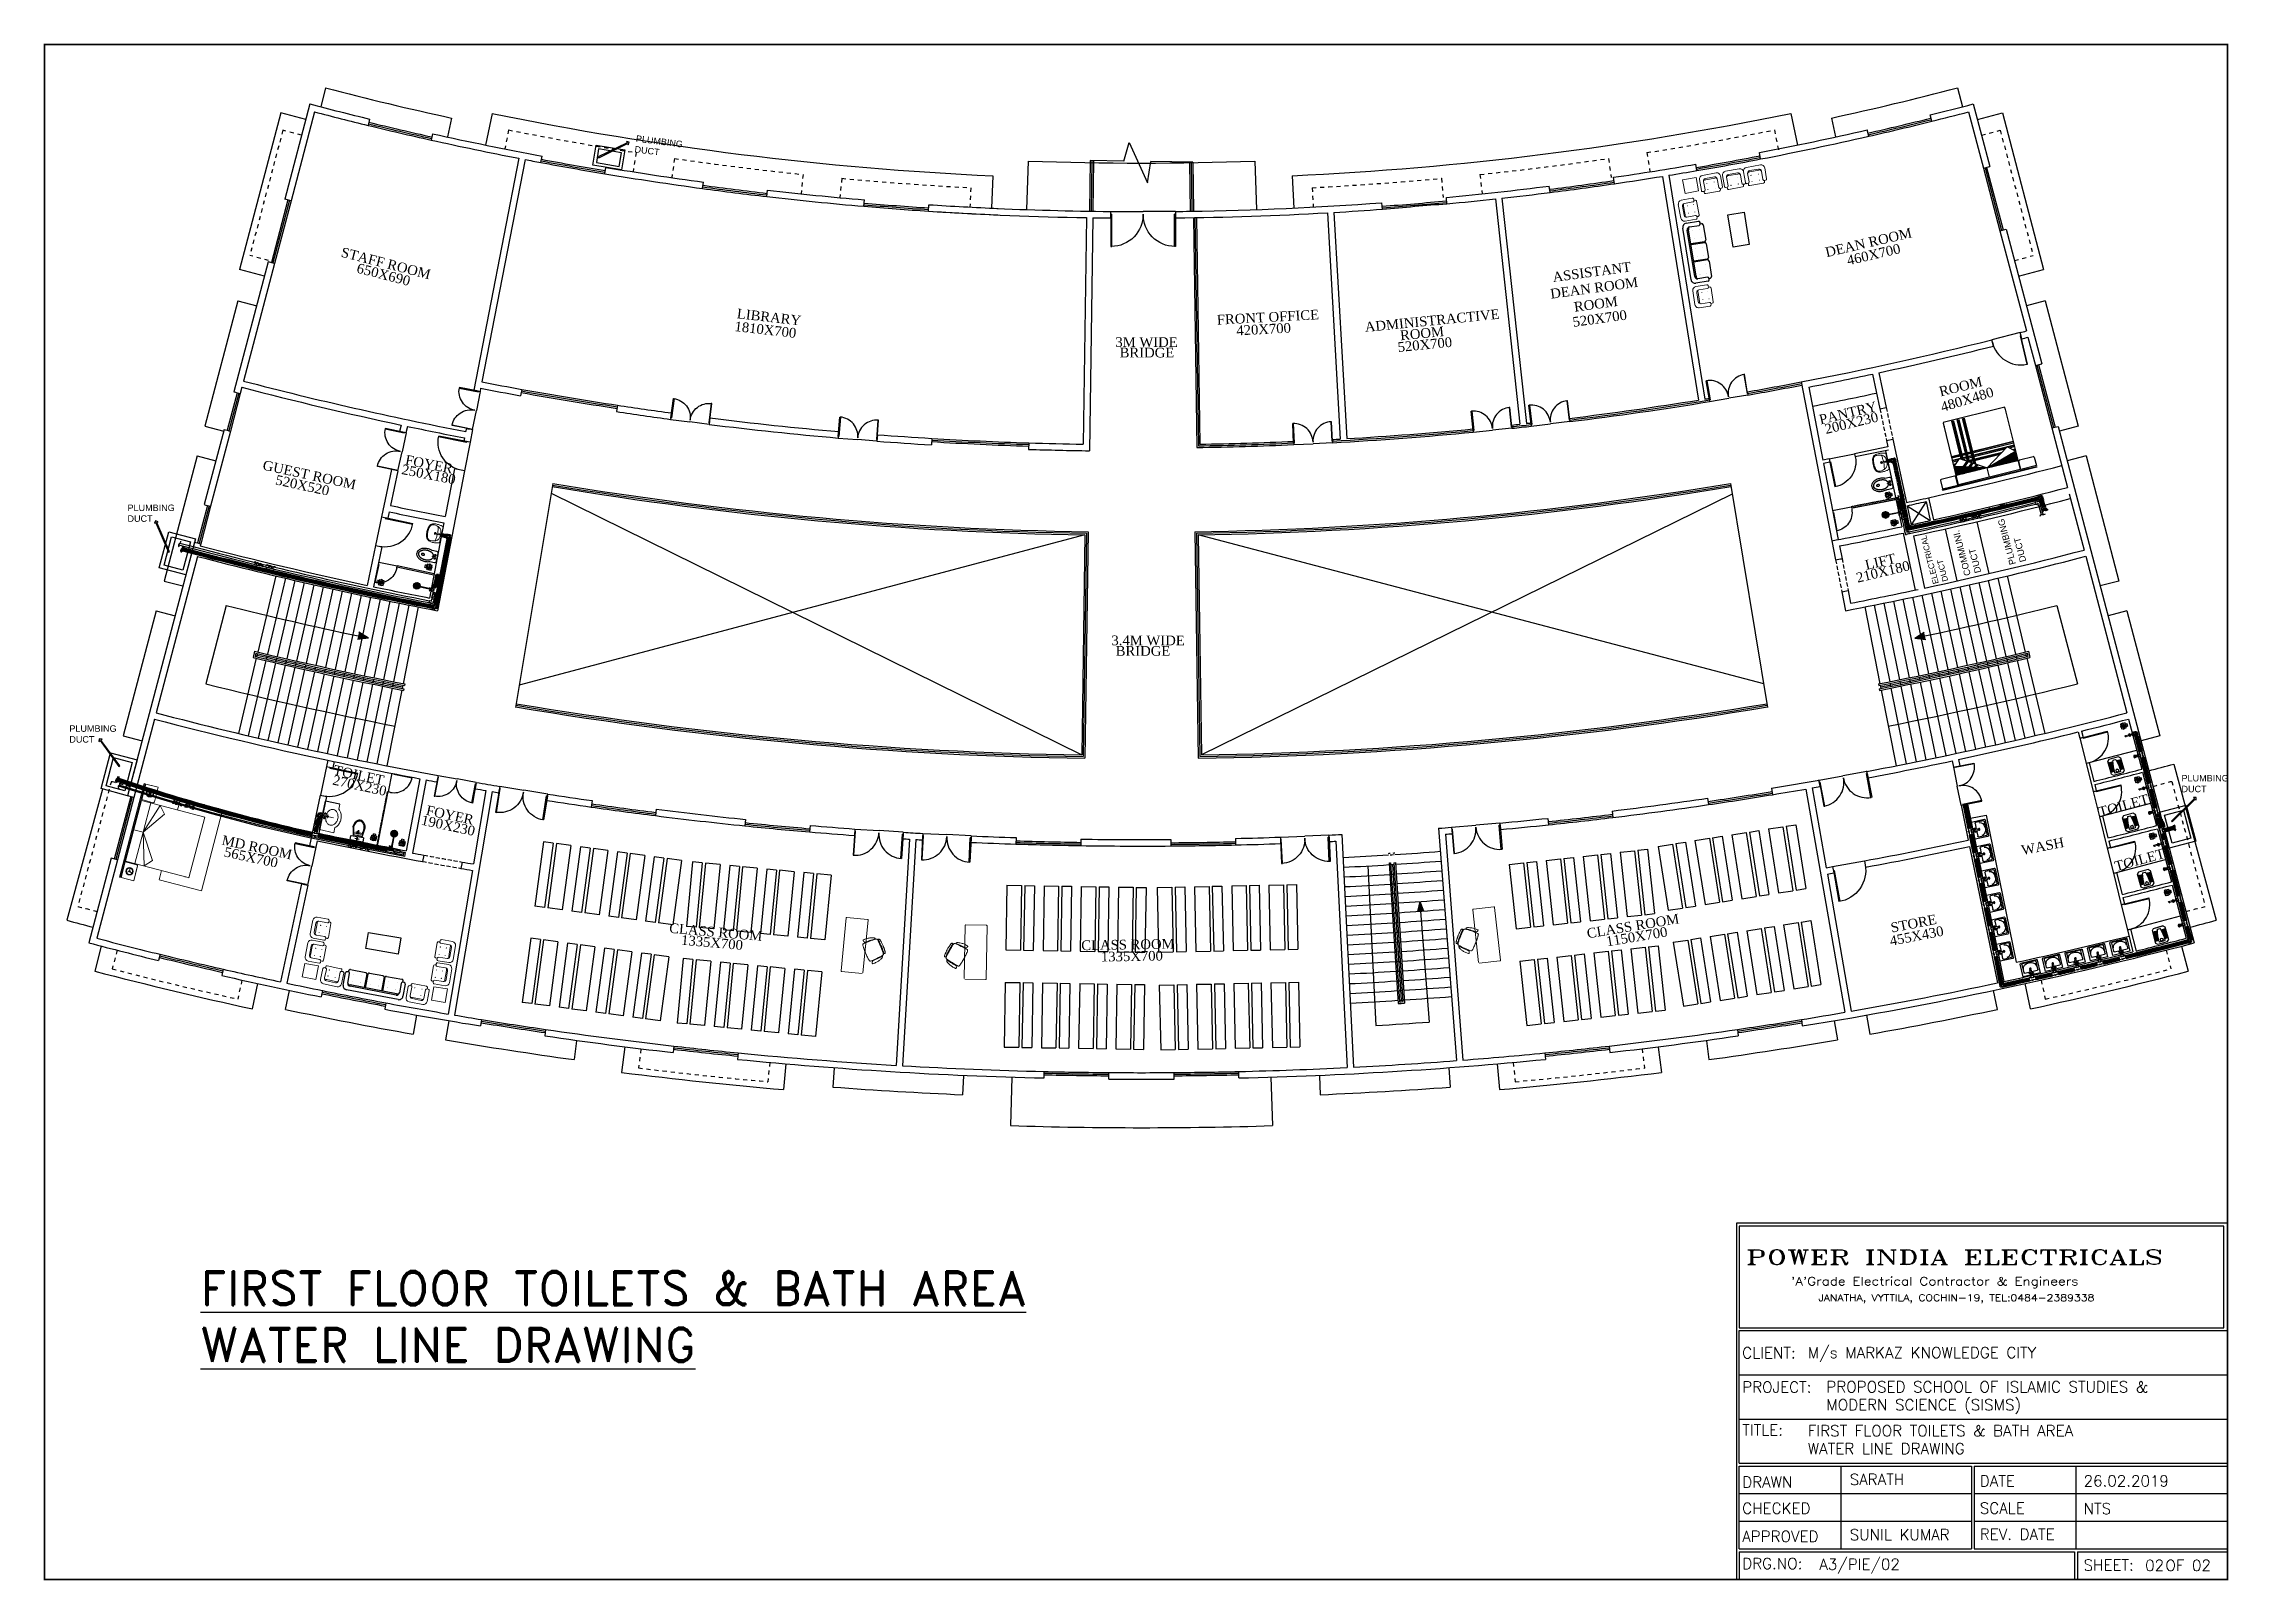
# Model space of a CAD drawing. Header units: metres. Extents: x 159409 to 239023, y 50504 to 95165.
# Drawn here: x 200061 to 206810, y 73285 to 78032 of the extents above; entities that cross this region are included whole.
import ezdxf
from ezdxf.enums import TextEntityAlignment as Align

# ---------------------------------------------------------------- set-up
doc = ezdxf.new("R2010")
doc.units = ezdxf.units.M
doc.header["$MEASUREMENT"] = 0
doc.set_wipeout_variables(frame=1)
for name, pattern in [('ACAD_ISO03W100', [30, 12, -18]), ('CONTINU', [0]), ('DASHED', [0.1875, 0.125, -0.0625]), ('HIDDEN', [0.125, 0.0625, -0.0625]), ('HIDDEN2', [0.1875, 0.125, -0.0625])]:
    doc.linetypes.add(name, pattern=pattern)
for name, color, linetype, lineweight in [('_Annotations', 1, 'Continuous', 25), ('cad-block.com', 7, 'Continuous', 5), ('FURN', 8, 'Continuous', 5), ('RJ- ANGLEValve', 1, 'Continuous', 25), ('RJ- D - TEXT', 7, 'Continuous', 20), ('RJ- DRA- FLOOR TRAP', 8, 'Continuous', 30), ('RJ- DRA-WASTE PIPE', 130, 'Continuous', 30), ('RJ- WS - SOLAR HW', 232, 'Continuous', 30), ('RJ- WS- COLD WATER', 152, 'Continuous', 30), ('RJ- WS- HOT WATER', 12, 'Continuous', 30), ('WS SLD RSHR', 121, 'Continuous', 25)]:
    doc.layers.add(name, color=color, linetype=linetype, lineweight=lineweight)
for name, color, linetype in [('A-FUR', 252, 'Continuous'), ('A-GREEN', 80, 'Continuous'), ('A-TEXT', 3, 'Continuous'), ('LINE2', 2, 'Continuous'), ('SANTEH', 7, 'Continuous'), ('TEXT', 3, 'Continuous')]:
    doc.layers.add(name, color=color, linetype=linetype)
doc.styles.add('DIM', font='times.ttf', dxfattribs={"height": 0.3})
doc.styles.add('RJ', font='romans.shx')
doc.styles.add('ROMAND', font='ROMAND.shx')
doc.styles.add('ROMANT', font='romant', dxfattribs={"width": 0.8, "oblique": 1, "height": 3})
doc.styles.get("Standard").update_dxf_attribs({"font": 'times.ttf', "height": 18})
doc.styles.add('Standard 360', font='arial.ttf')

msp = doc.modelspace()

# ---------------------------------------------------------------- texts
at = {"color": 4, "style": 'ROMAND'}
for s, p in [('CLIENT:', (205307.928, 73970.588)), ('PROJECT:', (205307.928, 73864.897)), ('TITLE:', (205307.928, 73731.961)), ('DRAWN', (205307.928, 73571.36)), ('DATE', (206041.868, 73574.746)), ('CHECKED', (205307.928, 73490.296)), ('SCALE', (206041.868, 73490.845)), ('APPROVED', (205307.928, 73403.74)), ('REV. DATE', (206041.868, 73410.317)), ('DRG.NO:', (205307.928, 73319.656)), ('SHEET:', (206362.549, 73314.926))]:
    msp.add_text(s, height=34.1561, dxfattribs=at).set_placement(p)
at = {"color": 244, "style": 'ROMAND'}
for s, height, p in [('M/s MARKAZ KNOWLEDGE CITY', 34.15611, (205510.605, 73971.275)), ('PROPOSED SCHOOL OF ISLAMIC STUDIES &', 34.15611, (205567.911, 73865.544)), ('MODERN SCIENCE (SISMS)', 34.15611, (205567.911, 73810.353)), ('WATER LINE DRAWING ', 34.15611, (205510.605, 73674.687)), ('FIRST FLOOR TOILETS & BATH AREA ', 34.15611, (205510.605, 73729.878)), ('SARATH', 34.1561, (205640.08, 73579.547)), ('26.02.2019', 34.1561, (206362.549, 73574.746)), ('NTS', 34.1561, (206362.549, 73489.355)), ('SUNIL KUMAR', 34.15611, (205640.08, 73408.767)), ('A3/PIE/02', 34.1561, (205546.21, 73317.308)), ('02', 34.1561, (206552.649, 73314.171)), ('   OF 02', 34.1561, (206538.986, 73314.171))]:
    msp.add_text(s, height=height, dxfattribs=at).set_placement(p)
at = {"color": 232, "linetype": 'ByBlock', "insert": (200544.754, 74239.786), "char_height": 105, "attachment_point": 1}
msp.add_mtext_dynamic_manual_height_columns('{\\Fromand|c0;\\L\\C0;FIRST FLOOR TOILETS & BATH AREA \\PWATER LINE DRAWING}', width=4145.48349, gutter_width=12.5, heights=[0], dxfattribs=at)
at = {"layer": '_Annotations', "attachment_point": 1, "style": 'Standard 360'}
for s, insert, char_height, rotation in [('{\\H2.3658x;PLUMBING \\PDUCT}', (201891.835, 77749.412, 0.868), 8.45393, 352.7223807), ('{\\H2.3658x; \\PPLUMBING\\PDUCT}', (206101.928, 76411.525, 0.842), 8.45393, 104.7175682), ('{\\H2.3658x;ELECTRICAL \\PDUCT}', (205897.914, 76360.724, 0.758), 7.60854, 104.7175682), ('{\\H2.3658x;COMMUNI.\\PDUCT}', (205995.01, 76386.01, 0.842), 8.45393, 104.7175682)]:
    msp.add_mtext(s, dxfattribs=dict(at, insert=insert, char_height=char_height, rotation=rotation))
at = {"layer": '_Annotations', "char_height": 8.45393, "attachment_point": 1, "style": 'Standard 360'}
for insert in [(200319.672, 76608.211, 1.263), (200140.057, 75926.221, 1.263), (206665.072, 75772.925, 1.263)]:
    msp.add_mtext('{\\H2.3658x;PLUMBING \\PDUCT}', dxfattribs=dict(at, insert=insert))
at = {"layer": 'A-TEXT'}
for s, rotation, p in [('TOILET', 15.3586254, (206486.018, 75678.598, 1.697)), ('WASH', 11.0715245, (206236.237, 75552.729, 0.421)), ('TOILET', 15.3586254, (206535.627, 75510.795, 0.838)), ('STORE', 11.0715245, (205837.465, 75314.228, 0.421)), ('455X430', 11.0715245, (205846.614, 75275.84, 0.421))]:
    msp.add_text(s, height=30, rotation=rotation, dxfattribs=at).set_placement(p, align=Align.MIDDLE)
at = {"layer": 'RJ- D - TEXT', "lineweight": 20, "style": 'RJ', "width": 0.9}
for s, rotation, p in [('25%%Cw ASTM', 101.960494, (205803.71, 76643.841, 0.861)), ('40%%Cw ASTM', 13.8945857, (206062.554, 76584.563, 0.842)), ('40%%Cw ASTM', 12.9186181, (205849.365, 76535.476, 0.842)), ('20%%Cw CPVC', 12.7019758, (205980.892, 76552.204, 0.842)), ('40%%Cw ASTM', 345.357069, (200624.986, 76430.957, -4.242)), ('20%%Cw CPVC', 346.1783678, (200708.572, 76422.891, -0.283)), ('20%%Cw CPVC', 343.5320882, (200458.038, 75685.102, -3.957)), ('40%%Cw ASTM', 343.8182684, (200542.683, 75675.514, 0.002)), ('40%%Cw ASTM', 348.535331, (200909.448, 75581.815, 0.002)), ('20%%Cw CPVC', 348.1947318, (200999.051, 75553.307, -3.957)), ('40%%Cw ASTM', 13.8945857, (206537.208, 75216.584, 0.825)), ('40%%Cw ASTM', 12.5578661, (206120.683, 75120.235, 0.825))]:
    msp.add_text(s, height=10, rotation=rotation, dxfattribs=at).set_placement(p)
at = {"layer": 'TEXT', "lineweight": -2, "ltscale": 2, "char_height": 30, "style": 'DIM'}
for s, insert, width, attachment_point, rotation in [('{\\C3;DEAN ROOM}', (205568.6, 77371.87, 0.421), 720.44194, 7, 13.1387706), ('{\\C3;460X700}', (205635.187, 77346.747, 0.421), 355.21968, 7, 13.1387706), ('{\\C3;STAFF ROOM}', (200976.955, 77374.064, 0.842), 355.21968, 7, 345.5783719), ('{\\C3;650X690}', (201025.239, 77325.06, 0.842), 355.21968, 7, 345.5783719), ('\\pi58.962;{\\C3;ASSISTANT \\P\\pi44.946;DEAN ROOM \\P\\pi112;ROOM}', (204679.459, 77188.015, 1.263), 355.21968, 7, 7.7972711), ('{\\C3;LIBRARY}', (202200.958, 77183.854, 0.842), 355.21968, 7, 353.5027627), ('{\\C3;FRONT OFFICE}', (203685.792, 77163.461, 2.948), 355.21968, 7, 3.0446598), ('{\\C3;ADMINISTRACTIVE}', (204143.711, 77140.696, 1.263), 355.21968, 7, 5.6454785), ('{\\C3;520X700}', (204786.283, 77156.565, 1.263), 355.21968, 7, 7.7972711), ('{\\C3;1810X700}', (202193.715, 77144.014, 0.842), 355.21968, 7, 353.5027627), ('{\\C3;420X700}', (203746.006, 77130.211, 2.948), 355.21968, 7, 3.0446598), ('{\\C3;ROOM}', (204252.663, 77115.144, 1.263), 355.21968, 7, 5.6454785), ('{\\C3;3M WIDE }', (203371.541, 77094.547, 1.263), 355.21968, 7, 359.9850569), ('{\\C3;BRIDGE}', (203384.682, 77062.326, 1.263), 355.21968, 7, 359.9850569), ('{\\C3;520X700}', (204245.09, 77078.911, 1.263), 355.21968, 7, 5.6454785), ('{\\C3; ROOM}', (205909.619, 76938.968, 0.421), 720.44194, 7, 13.9766263), ('{\\C3;480X480}', (205926.384, 76893.842, 0.421), 355.21968, 7, 16.8546536), ('{\\C3;PANTRY}', (205549.844, 76855.47, 0.421), 355.21968, 7, 13.6271419), ('{\\C3;200X230}', (205567.01, 76825.619, 0.421), 355.21968, 7, 13.6271419), ('{\\C3;GUEST ROOM}', (200735.173, 76715.969, 0.421), 355.21968, 7, 347.7979892), ('{\\C3;FOYER}', (201175.598, 76732.168, 0.842), 355.21968, 7, 348.8870796), ('{\\C3;520X520}', (200774.467, 76670.473, 0.421), 355.21968, 7, 347.7979892), ('{\\C3;250X180}', (201164.471, 76702.46, 0.842), 355.21968, 7, 348.8870796), ('{\\C3;210X180}', (205664.407, 76366.366, 0.842), 355.21968, 7, 13.474073), ('{\\C3;LIFT}', (205691.43, 76406.155, 0.842), 355.21968, 7, 13.474073), ('{\\C3;3.4M WIDE }', (203359.291, 76172.96, 1.263), 355.21968, 7, 359.9850569), ('{\\C3;BRIDGE}', (203372.433, 76140.738, 1.263), 355.21968, 7, 359.9850569), ('{\\C3;TOILET}', (200953.521, 75774.114, 0.421), 355.21968, 7, 347.7979892), ('{\\C3;270X230}', (200951.281, 75743.181, 0.421), 355.21968, 7, 347.7979892), ('{\\C3;FOYER}', (201239.841, 75649.891, 0.421), 355.21968, 7, 347.7979892), ('{\\C3;190X230}', (201224.567, 75619.459, 0.421), 355.21968, 7, 347.7979892), ('{\\C3;      MD ROOM}', (200542.323, 75572.041, 0.421), 355.21968, 7, 347.7979892), ('{\\C3;565X700}', (200615.731, 75521.304, 0.421), 355.21968, 7, 347.7979892), ('{\\C3;CLASS ROOM}', (205115.205, 75314.542, -1535687.773), 355.21968, 9, 9.3364706), ('{\\C3;CLASS ROOM}', (202279.337, 75259.488, -1535687.773), 355.21968, 9, 354.89568), ('{\\C3;1335X700}', (202219.438, 75231.466, -1535687.773), 355.21968, 9, 354.89568), ('{\\C3;CLASS ROOM}', (203554.682, 75236.141, -1535687.773), 355.21968, 9, 0.9843462), ('{\\C3;1150X700}', (205078.928, 75273.999, -1535687.773), 355.21968, 9, 9.3364706), ('{\\C3;1335X700}', (203518.494, 75199.333, -1535687.773), 355.21968, 9, 0.9843462)]:
    msp.add_mtext(s, dxfattribs=dict(at, insert=insert, width=width, attachment_point=attachment_point, rotation=rotation))

# ---------------------------------------------------------------- blocks, each defined once
blk = doc.blocks.new('fgds')
at = {"color": 253, "ltscale": 8}
for p, q in [((-348.363, -122.88), (-346.363, -122.88)), ((-348.363, -122.88), (-348.363, -123.33)), ((-348.363, -123.33), (-346.363, -123.33)), ((-348.363, -123.43), (-346.363, -123.43)), ((-348.363, -123.43), (-348.363, -123.73)), ((-346.363, -122.88), (-346.363, -123.33)), ((-346.363, -123.43), (-346.363, -123.73)), ((-348.363, -123.73), (-346.363, -123.73))]:
    blk.add_line(p, q, dxfattribs=at)
blk = doc.blocks.new('rser')
at = {"color": 2}
for p in [(-0.986, 6.93, 9945.752), (-0.986, 5.78, 9945.752), (-0.986, 4.63, 9945.752), (-0.986, 3.48, 9945.752)]:
    blk.add_blockref('fgds', p, dxfattribs=at)
blk = doc.blocks.new('A$C16F118AB')
for points in [[(0.37, 0.768), (0.37, 0.768), (0.374, 0.77), (0.374, 0.774), (0.372, 0.778), (0.364, 0.785), (0.354, 0.791), (0.344, 0.795), (0.333, 0.799), (0.321, 0.801), (0.307, 0.801), (0.283, 0.797), (0.248, 0.791), (0.205, 0.783), (0.181, 0.776), (0.156, 0.77), (0.132, 0.762), (0.106, 0.752), (0.081, 0.74), (0.057, 0.728), (0.032, 0.714), (0.008, 0.697), (0, 0.691), (0, 0.683), (0.006, 0.671), (0.018, 0.659), (0.035, 0.646), (0.049, 0.64), (0.063, 0.636), (0.075, 0.638), (0.096, 0.648), (0.116, 0.659), (0.136, 0.669), (0.156, 0.679), (0.179, 0.689), (0.199, 0.699), (0.222, 0.709), (0.244, 0.72), (0.287, 0.738), (0.321, 0.752), (0.35, 0.762), (0.37, 0.768)], [(0.565, 0.547), (0.565, 0.547), (0.559, 0.559), (0.553, 0.573), (0.545, 0.585), (0.539, 0.598), (0.53, 0.612), (0.524, 0.624), (0.516, 0.636), (0.51, 0.648), (0.504, 0.661), (0.496, 0.675), (0.488, 0.687), (0.482, 0.699), (0.474, 0.712), (0.465, 0.724), (0.457, 0.736), (0.449, 0.748), (0.439, 0.758), (0.429, 0.764), (0.417, 0.768), (0.402, 0.766), (0.354, 0.748), (0.303, 0.728), (0.256, 0.707), (0.207, 0.685), (0.159, 0.661), (0.112, 0.638), (0.065, 0.614), (0.02, 0.588), (0.012, 0.579), (0.006, 0.569), (0.006, 0.555), (0.01, 0.539), (0.014, 0.526), (0.02, 0.512), (0.024, 0.498), (0.03, 0.484), (0.037, 0.472), (0.043, 0.457), (0.049, 0.443), (0.055, 0.429), (0.063, 0.415), (0.069, 0.4), (0.077, 0.384), (0.085, 0.37), (0.093, 0.354), (0.1, 0.339), (0.108, 0.323), (0.116, 0.309), (0.134, 0.276), (0.15, 0.246), (0.167, 0.215), (0.183, 0.187), (0.199, 0.161), (0.215, 0.136), (0.232, 0.114), (0.246, 0.091), (0.256, 0.081), (0.268, 0.075), (0.28, 0.073), (0.291, 0.075), (0.339, 0.1), (0.386, 0.124), (0.433, 0.15), (0.48, 0.177), (0.524, 0.203), (0.567, 0.232), (0.61, 0.262), (0.652, 0.291), (0.663, 0.301), (0.667, 0.311), (0.667, 0.323), (0.663, 0.337), (0.654, 0.362), (0.644, 0.386), (0.634, 0.411), (0.622, 0.437), (0.61, 0.464), (0.596, 0.492), (0.581, 0.518), (0.565, 0.547)], [(0.634, 0.585), (0.634, 0.585), (0.624, 0.602), (0.614, 0.62), (0.602, 0.64), (0.587, 0.661), (0.573, 0.683), (0.557, 0.707), (0.541, 0.732), (0.524, 0.758), (0.516, 0.766), (0.508, 0.77), (0.496, 0.774), (0.484, 0.774), (0.474, 0.772), (0.467, 0.766), (0.465, 0.76), (0.469, 0.752), (0.476, 0.74), (0.484, 0.728), (0.49, 0.716), (0.498, 0.703), (0.506, 0.691), (0.512, 0.679), (0.52, 0.667), (0.526, 0.655), (0.534, 0.642), (0.541, 0.63), (0.549, 0.618), (0.555, 0.606), (0.563, 0.594), (0.569, 0.581), (0.575, 0.569), (0.581, 0.557), (0.587, 0.545), (0.596, 0.533), (0.602, 0.52), (0.608, 0.508), (0.614, 0.496), (0.62, 0.484), (0.626, 0.47), (0.632, 0.457), (0.638, 0.445), (0.642, 0.433), (0.648, 0.419), (0.654, 0.407), (0.661, 0.392), (0.667, 0.38), (0.673, 0.366), (0.679, 0.354), (0.685, 0.348), (0.691, 0.346), (0.699, 0.348), (0.707, 0.354), (0.715, 0.364), (0.717, 0.376), (0.72, 0.386), (0.717, 0.396), (0.711, 0.411), (0.705, 0.427), (0.699, 0.441), (0.693, 0.453), (0.687, 0.468), (0.683, 0.48), (0.677, 0.492), (0.673, 0.502), (0.669, 0.512), (0.663, 0.524), (0.658, 0.535), (0.652, 0.545), (0.648, 0.555), (0.642, 0.565), (0.638, 0.575), (0.634, 0.585)], [(0.638, 0.262), (0.63, 0.256), (0.622, 0.248), (0.612, 0.24), (0.598, 0.23), (0.583, 0.22), (0.567, 0.209), (0.549, 0.197), (0.528, 0.185), (0.508, 0.173), (0.488, 0.159), (0.465, 0.146), (0.445, 0.134), (0.425, 0.124), (0.404, 0.112), (0.386, 0.102), (0.366, 0.091), (0.356, 0.081), (0.35, 0.069), (0.346, 0.053), (0.346, 0.033), (0.35, 0.016), (0.356, 0.004), (0.366, 0), (0.376, 0.002), (0.402, 0.014), (0.427, 0.026), (0.451, 0.041), (0.476, 0.055), (0.498, 0.069), (0.518, 0.083), (0.539, 0.1), (0.557, 0.116), (0.573, 0.132), (0.589, 0.148), (0.602, 0.161), (0.614, 0.173), (0.624, 0.183), (0.63, 0.191), (0.636, 0.197), (0.638, 0.203), (0.642, 0.213), (0.644, 0.226), (0.646, 0.238), (0.646, 0.248), (0.646, 0.256), (0.644, 0.262), (0.64, 0.264), (0.638, 0.262)]]:
    blk.add_lwpolyline(points)
blk = doc.blocks.new('vgfsdr')
at = {"layer": 'FURN'}
for p, q in [((-348.738, -114.483, 9945.752), (-348.739, -114.492, 9945.752)), ((-348.739, -114.492, 9945.752), (-348.665, -115.127, 9945.752)), ((-348.735, -114.477, 9945.752), (-348.738, -114.483, 9945.752)), ((-348.729, -114.472, 9945.752), (-348.735, -114.477, 9945.752)), ((-348.721, -114.469, 9945.752), (-348.729, -114.472, 9945.752)), ((-347.094, -114.279, 9945.752), (-348.721, -114.469, 9945.752)), ((-346.997, -114.933, 9945.752), (-347.071, -114.297, 9945.752)), ((-348.662, -115.135, 9945.752), (-348.665, -115.127, 9945.752)), ((-348.657, -115.14, 9945.752), (-348.662, -115.135, 9945.752)), ((-348.651, -115.144, 9945.752), (-348.657, -115.14, 9945.752)), ((-348.643, -115.145, 9945.752), (-348.651, -115.144, 9945.752)), ((-347.015, -114.955, 9945.752), (-348.643, -115.145, 9945.752)), ((-347.015, -114.955, 9945.752), (-347.007, -114.952, 9945.752)), ((-347.007, -114.952, 9945.752), (-347.002, -114.948, 9945.752)), ((-347.002, -114.948, 9945.752), (-346.998, -114.941, 9945.752)), ((-346.998, -114.941, 9945.752), (-346.997, -114.933, 9945.752))]:
    blk.add_line(p, q, dxfattribs=at)
blk = doc.blocks.new('556w45')
at = {"color": 2}
blk.add_blockref('vgfsdr', (-0.017, 0.143), dxfattribs=at)
at = {"color": 2, "rotation": 6.647952394738431}
for p in [(-13.293, 40.23), (-16.273, 39.882)]:
    blk.add_blockref('rser', p, dxfattribs=at)
at = {"layer": 'FURN', "rotation": 96.64795239473506}
blk.add_blockref('A$C16F118AB', (-347.408, -114.267, 9945.752), dxfattribs=at)
blk = doc.blocks.new('RYTRTRTRTRT')
at = {"color": 8}
for p, q in [((42.518, 61.153), (42.518, 61.753)), ((42.518, 61.753), (42.538, 61.753)), ((42.538, 61.753), (42.538, 61.153)), ((43.718, 61.753), (43.698, 61.753)), ((43.698, 61.753), (43.698, 61.153)), ((43.718, 61.153), (43.718, 61.753)), ((42.518, 61.153), (42.538, 61.153)), ((42.518, 61.103), (43.118, 61.103)), ((43.718, 61.103), (43.118, 61.103)), ((43.718, 61.153), (43.698, 61.153))]:
    blk.add_line(p, q, dxfattribs=at)
for centre, start, end in [((42.528, 61.163), 359.0371, 90), ((43.708, 61.163), 90, 180.9629)]:
    blk.add_arc(centre, 0.59, start, end, dxfattribs=at)
blk = doc.blocks.new('TRTH')
at = {"color": 42, "ltscale": 8}
for p, q in [((-589.839, -68.759), (-589.839, -67.98)), ((-589.819, -68.759), (-589.819, -67.979)), ((-589.839, -68.759), (-589.819, -68.759)), ((-589.839, -68.859), (-589.039, -68.859))]:
    blk.add_line(p, q, dxfattribs=at)
blk.add_arc((-589.819, -68.759), 0.78, 0, 91.4693, dxfattribs=at)
blk = doc.blocks.new('FEGREGRE')
at = {"color": 20, "ltscale": 10}
for p, q in [((350756.9, 114115.5, 0.8), (350736.8, 114038.1, 0.4)), ((357183.6, 114115.5, 0.8), (357203.7, 114038.1, 0.4)), ((351223.4, 113921.6, 0.4), (351240.1, 113999.7, 0.4)), ((356717.1, 113921.6, 0.4), (356700.3, 113999.7, 0.4)), ((351325.4, 113920.2, 0.4), (351337.9, 113978.8, 0.4)), ((356615.1, 113920.1, 0.4), (356602.6, 113978.8, 0.4)), ((351730.7, 113902.5, 0.4), (351720.2, 113843.4, 0.4)), ((351830.1, 113885.1, 0.4), (351820, 113826.1, 0.4)), ((356110.4, 113885.1, 0.4), (356120.5, 113826, 0.4)), ((356209.8, 113902.5, 0.4), (356220.3, 113843.4, 0.4)), ((352225.2, 113822.9, 0.4), (352217.2, 113764.9, 0.4)), ((352374.1, 113803.9, 0.4), (352364.2, 113725.4, 0.4)), ((355566.4, 113803.8, 0.4), (355576.3, 113725.3, 0.4)), ((355715.3, 113822.9, 0.4), (355723.3, 113764.9, 0.4)), ((352871.5, 113752, 0.4), (352864.6, 113672.2, 0.4)), ((353021, 113739.9, 0.4), (353016.5, 113680.1, 0.4)), ((354919.5, 113739.9, 0.4), (354923.9, 113680.1, 0.4)), ((355069, 113751.9, 0.4), (355075.9, 113672.2, 0.4)), ((353420.2, 113714.9, 0.4), (353417.8, 113656.5, 0.4)), ((353570.2, 113710.8, 0.8), (353565.5, 113560.9, 0.8)), ((354370.2, 113710.8, 0.8), (354374.9, 113560.9, 0.8)), ((354520.2, 113714.9, 0.4), (354522.7, 113656.5, 0.4))]:
    blk.add_line(p, q, dxfattribs=at)
for centre, radius, start, end in [((353970.3, 126473.1, 0.4), 12848.5, 255.42413, 257.65571), ((353970.4, 126473.1, 0.4), 12848.5, 282.34342, 284.575), ((353970.3, 126473.1, 0.4), 12828.5, 258.10192, 259.8983), ((353970.4, 126473.1, 0.4), 12828.5, 280.10083, 281.89721), ((353970.3, 126473.1, 0.4), 12828.5, 260.35055, 262.14575), ((353970.3, 126473.1, 0.4), 12828.5, 277.85338, 279.64858), ((353970.3, 126473.1, 0.4), 12848.5, 262.81881, 265.06302), ((353970.3, 126473.1, 0.4), 12848.5, 274.9361, 277.18032), ((353970.3, 126473.1, 0.4), 12828.5, 265.73613, 267.53133), ((353970.3, 126473.1, 0.4), 12828.5, 272.46779, 274.263), ((353970.4, 126424.6, 0.8), 12870, 268.1974, 271.80135)]:
    blk.add_arc(centre, radius, start, end, dxfattribs=at)
blk = doc.blocks.new('GA')
at = {"color": 1, "ltscale": 10}
for p, q in [((379732.1, 13643.8), (379730.1, 13643.8)), ((379730.1, 13643.8), (379730.1, 13553.8)), ((379732.1, 13553.8), (379732.1, 13643.8)), ((379730.1, 13553.8), (379732.1, 13553.8))]:
    blk.add_line(p, q, dxfattribs=at)
blk.add_arc((379730.1, 13553.8), 90, 0, 88.72666, dxfattribs=at)
blk = doc.blocks.new('SH')
at = {"color": 1, "ltscale": 10}
blk.add_line((379669.2, 13678.6), (379759.2, 13680.7), dxfattribs=at)
at = {"color": 1}
blk.add_blockref('GA', (-61, 134.9), dxfattribs=at)
blk = doc.blocks.new('A$C17E836C2')
for p, q in [((2.525, 2.075), (0.525, 2.075)), ((0.525, 2.075), (0.525, 2.05)), ((2.525, 2.05), (2.525, 2.075)), ((0.525, 0.05), (0.525, 2.05)), ((0.525, 1.95), (0.525, 1.925)), ((0.8, 0.818), (0.8, 2.05)), ((0.825, 0.802), (0.825, 2.05)), ((0.85, 2.05), (0.85, 0.785)), ((0.975, 0.705), (0.975, 2.05)), ((1, 0.689), (1, 2.05)), ((1.025, 2.05), (1.025, 0.673)), ((1.15, 0.592), (1.15, 2.05)), ((1.175, 0.576), (1.175, 2.05)), ((1.2, 2.05), (1.2, 0.56)), ((2.525, 2.05), (2.525, 0.05)), ((2.525, 1.975), (2.525, 1.95)), ((0.525, 0.975), (2.525, 0.975)), ((2.525, 0.95), (0.525, 0.95)), ((0.525, 0.925), (2.525, 0.925)), ((0.525, 0.85), (2.525, 0.85)), ((0.525, 0.65), (0.75, 0.85)), ((0.722, 0.825), (0.525, 0.825)), ((0.525, 0.8), (0.694, 0.8)), ((0.525, 0.8), (0.694, 0.8)), ((0.525, 0.725), (0.609, 0.725)), ((0.581, 0.7), (0.525, 0.7)), ((0.75, 0.85), (1.525, 0.35)), ((2.261, 0.825), (0.789, 0.825)), ((0.8, 0.568), (0.963, 0.713)), ((0.824, 0.56), (0.982, 0.7)), ((0.828, 0.8), (2.223, 0.8)), ((0.828, 0.8), (2.223, 0.8)), ((0.944, 0.725), (2.106, 0.725)), ((2.068, 0.7), (0.983, 0.7)), ((2.3, 0.85), (1.525, 0.35)), ((2.525, 0.65), (2.3, 0.85)), ((2.525, 0.825), (2.328, 0.825)), ((2.356, 0.8), (2.525, 0.8)), ((2.356, 0.8), (2.525, 0.8)), ((2.441, 0.725), (2.525, 0.725)), ((2.525, 0.7), (2.469, 0.7)), ((0, 0.32), (0, 0.05)), ((0, 0.05), (0.5, 0.05)), ((0, 0.025), (3.05, 0.025)), ((0, 0), (0, 0.025)), ((0.47, 0.35), (0.03, 0.35)), ((0.5, 0.05), (0.5, 0.32)), ((0.525, 0.675), (0.553, 0.675)), ((1.525, 0.35), (0.525, 0.65)), ((0.525, 0.625), (0.608, 0.625)), ((0.525, 0.6), (0.692, 0.6)), ((0.525, 0.575), (0.775, 0.575)), ((0.525, 0.55), (0.858, 0.55)), ((0.525, 0.525), (0.942, 0.525)), ((0.525, 0.5), (1.025, 0.5)), ((0.525, 0.475), (1.108, 0.475)), ((0.525, 0.45), (1.192, 0.45)), ((0.525, 0.425), (1.275, 0.425)), ((0.525, 0.4), (1.358, 0.4)), ((0.525, 0.375), (1.5, 0.375)), ((1.525, 0.35), (0.525, 0.35)), ((2.525, 0.05), (0.525, 0.05)), ((0.55, 0.642), (0.55, 0.35)), ((0.575, 0.635), (0.575, 0.35)), ((0.6, 0.627), (0.6, 0.35)), ((0.625, 0.62), (0.625, 0.35)), ((0.65, 0.612), (0.65, 0.35)), ((0.675, 0.605), (0.675, 0.35)), ((0.7, 0.597), (0.7, 0.35)), ((0.725, 0.59), (0.725, 0.35)), ((0.75, 0.582), (0.75, 0.35)), ((0.775, 0.575), (0.775, 0.35)), ((0.8, 0.567), (0.8, 0.35)), ((0.825, 0.56), (0.825, 0.35)), ((0.849, 0.553), (1.001, 0.688)), ((0.85, 0.552), (0.85, 0.35)), ((0.875, 0.545), (0.875, 0.35)), ((0.9, 0.537), (0.9, 0.35)), ((0.925, 0.53), (0.925, 0.35)), ((0.95, 0.522), (0.95, 0.35)), ((0.973, 0.516), (1.097, 0.626)), ((0.975, 0.515), (0.975, 0.35)), ((0.998, 0.508), (1.116, 0.614)), ((1, 0.507), (1, 0.35)), ((1.021, 0.675), (2.029, 0.675)), ((1.022, 0.501), (1.135, 0.601)), ((1.025, 0.5), (1.025, 0.35)), ((1.05, 0.492), (1.05, 0.35)), ((1.075, 0.485), (1.075, 0.35)), ((1.1, 0.477), (1.1, 0.35)), ((1.125, 0.47), (1.125, 0.35)), ((1.146, 0.464), (1.231, 0.539)), ((1.15, 0.462), (1.15, 0.35)), ((1.171, 0.456), (1.251, 0.527)), ((1.175, 0.455), (1.175, 0.35)), ((1.196, 0.449), (1.27, 0.515)), ((1.2, 0.447), (1.2, 0.35)), ((1.225, 0.44), (1.225, 0.35)), ((1.25, 0.432), (1.25, 0.35)), ((1.275, 0.425), (1.275, 0.35)), ((1.3, 0.417), (1.3, 0.35)), ((1.325, 0.41), (1.325, 0.35)), ((1.35, 0.402), (1.35, 0.35)), ((1.375, 0.395), (1.375, 0.35)), ((1.4, 0.387), (1.4, 0.35)), ((1.425, 0.38), (1.425, 0.35)), ((1.45, 0.372), (1.45, 0.35)), ((1.493, 0.36), (1.5, 0.366)), ((1.518, 0.352), (1.519, 0.354)), ((1.525, 0.35), (2.525, 0.65)), ((1.525, 0.35), (2.525, 0.35)), ((1.525, 0.05), (1.525, 0.35)), ((2.525, 0.375), (1.55, 0.375)), ((1.6, 0.372), (1.6, 0.35)), ((1.625, 0.38), (1.625, 0.35)), ((1.65, 0.387), (1.65, 0.35)), ((1.675, 0.395), (1.675, 0.35)), ((2.525, 0.4), (1.692, 0.4)), ((1.7, 0.402), (1.7, 0.35)), ((1.725, 0.41), (1.725, 0.35)), ((1.75, 0.417), (1.75, 0.35)), ((2.525, 0.425), (1.775, 0.425)), ((1.775, 0.425), (1.775, 0.35)), ((1.8, 0.432), (1.8, 0.35)), ((1.825, 0.44), (1.825, 0.35)), ((1.85, 0.447), (1.85, 0.35)), ((2.525, 0.45), (1.858, 0.45)), ((1.875, 0.455), (1.875, 0.35)), ((1.9, 0.462), (1.9, 0.35)), ((1.925, 0.47), (1.925, 0.35)), ((2.525, 0.475), (1.942, 0.475)), ((1.95, 0.477), (1.95, 0.35)), ((1.975, 0.485), (1.975, 0.35)), ((2, 0.492), (2, 0.35)), ((2.525, 0.5), (2.025, 0.5)), ((2.025, 0.5), (2.025, 0.35)), ((2.05, 0.507), (2.05, 0.35)), ((2.075, 0.515), (2.075, 0.35)), ((2.1, 0.522), (2.1, 0.35)), ((2.525, 0.525), (2.108, 0.525)), ((2.125, 0.53), (2.125, 0.35)), ((2.15, 0.537), (2.15, 0.35)), ((2.175, 0.545), (2.175, 0.35)), ((2.525, 0.55), (2.192, 0.55)), ((2.2, 0.552), (2.2, 0.35)), ((2.225, 0.56), (2.225, 0.35)), ((2.25, 0.567), (2.25, 0.35)), ((2.525, 0.575), (2.275, 0.575)), ((2.275, 0.575), (2.275, 0.35)), ((2.3, 0.582), (2.3, 0.35)), ((2.325, 0.59), (2.325, 0.35)), ((2.35, 0.597), (2.35, 0.35)), ((2.525, 0.6), (2.358, 0.6)), ((2.375, 0.605), (2.375, 0.35)), ((2.4, 0.612), (2.4, 0.35)), ((2.425, 0.62), (2.425, 0.35)), ((2.525, 0.625), (2.442, 0.625)), ((2.45, 0.627), (2.45, 0.35)), ((2.475, 0.635), (2.475, 0.35)), ((2.497, 0.675), (2.525, 0.675)), ((2.5, 0.642), (2.5, 0.35)), ((2.55, 0.05), (2.55, 0.32)), ((3.05, 0.05), (2.55, 0.05)), ((2.58, 0.35), (3.02, 0.35)), ((3.05, 0.32), (3.05, 0.05)), ((3.05, 0.025), (3.05, 0)), ((3.05, 0), (0, 0))]:
    blk.add_line(p, q)
for centre, start, end in [((0.03, 0.32), 90, 180), ((0.47, 0.32), 0, 90), ((2.58, 0.32), 90, 180), ((3.02, 0.32), 0, 90)]:
    blk.add_arc(centre, 0.03, start, end)
blk = doc.blocks.new('erewrewgregre')
for p, q in [((1543.251, -964.41), (1543.251, -964.917)), ((1544.265, -964.41), (1543.251, -964.41)), ((1544.265, -964.917), (1544.265, -964.41)), ((1543.251, -964.917), (1544.265, -964.917))]:
    blk.add_line(p, q)
blk = doc.blocks.new('frgre')
at = {"layer": 'FURN'}
for p, q in [((-1218.604, -2440.471), (-1218.604, -2440.888)), ((-1218.188, -2440.471), (-1218.604, -2440.471)), ((-1218.604, -2440.888), (-1218.188, -2440.888)), ((-1218.188, -2440.888), (-1218.188, -2440.471))]:
    blk.add_line(p, q, dxfattribs=at)
blk = doc.blocks.new('fregtr')
at = {"layer": 'FURN'}
for p, q in [((-1209.949, -2453.172), (-1209.949, -2453.509)), ((-1209.874, -2453.547), (-1209.911, -2453.547)), ((-1209.874, -2453.547), (-1209.911, -2453.547)), ((-1209.874, -2453.547), (-1209.874, -2453.584)), ((-1209.874, -2453.547), (-1209.874, -2453.584)), ((-1209.411, -2453.059), (-1209.836, -2453.059)), ((-1209.411, -2453.059), (-1209.836, -2453.059)), ((-1209.836, -2453.247), (-1209.836, -2453.509)), ((-1209.836, -2453.247), (-1209.836, -2453.509)), ((-1209.486, -2453.172), (-1209.761, -2453.172)), ((-1209.486, -2453.172), (-1209.761, -2453.172)), ((-1209.486, -2453.209), (-1209.761, -2453.209)), ((-1209.486, -2453.209), (-1209.761, -2453.209)), ((-1209.411, -2453.509), (-1209.411, -2453.247)), ((-1209.411, -2453.509), (-1209.411, -2453.247)), ((-1209.336, -2453.547), (-1209.374, -2453.547)), ((-1209.374, -2453.547), (-1209.374, -2453.584)), ((-1209.374, -2453.547), (-1209.374, -2453.584)), ((-1209.336, -2453.547), (-1209.374, -2453.547)), ((-1209.299, -2453.509), (-1209.299, -2453.172)), ((-1209.299, -2453.509), (-1209.299, -2453.172)), ((-1209.836, -2453.622), (-1209.411, -2453.622)), ((-1209.836, -2453.622), (-1209.411, -2453.622))]:
    blk.add_line(p, q, dxfattribs=at)
for centre, radius, start, end in [((-1209.836, -2453.172), 0.112, 90, 180), ((-1209.836, -2453.172), 0.112, 90, 180), ((-1209.911, -2453.509), 0.0375, 180, 270), ((-1209.911, -2453.509), 0.0375, 180, 270), ((-1209.874, -2453.509), 0.0375, 270, 0), ((-1209.874, -2453.509), 0.0375, 270, 0), ((-1209.761, -2453.247), 0.075, 90, 180), ((-1209.761, -2453.247), 0.075, 90, 180), ((-1209.782, -2453.262), 0.0561, 68.22059, 164.90951), ((-1209.782, -2453.262), 0.0561, 68.22059, 164.90951), ((-1209.724, -2453.322), 0.00281, 0, 180), ((-1209.724, -2453.322), 0.00281, 0, 180), ((-1209.724, -2453.322), 0.00281, 180, 0), ((-1209.724, -2453.322), 0.00281, 180, 0), ((-1209.724, -2453.509), 0.00281, 0, 180), ((-1209.724, -2453.509), 0.00281, 0, 180), ((-1209.724, -2453.509), 0.00281, 180, 0), ((-1209.724, -2453.509), 0.00281, 180, 0), ((-1209.499, -2453.322), 0.00281, 0, 180), ((-1209.499, -2453.322), 0.00281, 0, 180), ((-1209.499, -2453.322), 0.00281, 180, 0), ((-1209.499, -2453.322), 0.00281, 180, 0), ((-1209.499, -2453.509), 0.00281, 0, 180), ((-1209.499, -2453.509), 0.00281, 0, 180), ((-1209.499, -2453.509), 0.00281, 180, 0), ((-1209.499, -2453.509), 0.00281, 180, 0), ((-1209.486, -2453.247), 0.075, 0, 90), ((-1209.486, -2453.247), 0.075, 0, 90), ((-1209.466, -2453.262), 0.0561, 15.09049, 111.77941), ((-1209.466, -2453.262), 0.0561, 15.09049, 111.77941), ((-1209.411, -2453.172), 0.112, 0, 90), ((-1209.411, -2453.172), 0.112, 0, 90), ((-1209.374, -2453.509), 0.0375, 180, 270), ((-1209.374, -2453.509), 0.0375, 180, 270), ((-1209.336, -2453.509), 0.0375, 270, 0), ((-1209.336, -2453.509), 0.0375, 270, 0), ((-1209.836, -2453.584), 0.0375, 180, 270), ((-1209.836, -2453.584), 0.0375, 180, 270), ((-1209.411, -2453.584), 0.0375, 270, 0), ((-1209.411, -2453.584), 0.0375, 270, 0)]:
    blk.add_arc(centre, radius, start, end, dxfattribs=at)
blk = doc.blocks.new('REGREHTR')
at = {"layer": 'FURN'}
for p, q in [((-1332.745, -2479.595), (-1332.745, -2479.932)), ((-1332.745, -2479.595), (-1332.745, -2479.932)), ((-1332.707, -2479.557), (-1332.67, -2479.557)), ((-1332.707, -2479.557), (-1332.67, -2479.557)), ((-1332.67, -2479.557), (-1332.67, -2479.52)), ((-1332.67, -2479.557), (-1332.67, -2479.52)), ((-1332.633, -2479.595), (-1332.633, -2479.857)), ((-1332.633, -2479.595), (-1332.633, -2479.857)), ((-1332.633, -2480.045), (-1332.208, -2480.045)), ((-1332.633, -2480.045), (-1332.208, -2480.045)), ((-1332.207, -2479.483), (-1332.632, -2479.482)), ((-1332.207, -2479.483), (-1332.632, -2479.482)), ((-1332.558, -2479.895), (-1332.283, -2479.895)), ((-1332.558, -2479.895), (-1332.283, -2479.895)), ((-1332.558, -2479.932), (-1332.283, -2479.933)), ((-1332.558, -2479.932), (-1332.283, -2479.933)), ((-1332.208, -2479.858), (-1332.208, -2479.595)), ((-1332.208, -2479.858), (-1332.208, -2479.595)), ((-1332.17, -2479.558), (-1332.17, -2479.52)), ((-1332.17, -2479.558), (-1332.17, -2479.52)), ((-1332.17, -2479.558), (-1332.132, -2479.558)), ((-1332.17, -2479.558), (-1332.132, -2479.558)), ((-1332.095, -2479.933), (-1332.095, -2479.596)), ((-1332.095, -2479.933), (-1332.095, -2479.596))]:
    blk.add_line(p, q, dxfattribs=at)
for centre, radius, start, end in [((-1332.708, -2479.595), 0.0375, 89.91934, 179.91934), ((-1332.708, -2479.595), 0.0375, 89.91934, 179.91934), ((-1332.633, -2479.932), 0.112, 179.91934, 269.91934), ((-1332.633, -2479.932), 0.112, 179.91934, 269.91934), ((-1332.632, -2479.52), 0.0375, 89.91934, 179.91934), ((-1332.632, -2479.52), 0.0375, 89.91934, 179.91934), ((-1332.67, -2479.595), 0.0375, 359.91934, 89.91934), ((-1332.67, -2479.595), 0.0375, 359.91934, 89.91934), ((-1332.558, -2479.857), 0.075, 179.91934, 269.91934), ((-1332.579, -2479.843), 0.0561, 195.00982, 291.69874), ((-1332.579, -2479.843), 0.0561, 195.00982, 291.69874), ((-1332.558, -2479.857), 0.075, 179.91934, 269.91934), ((-1332.545, -2479.595), 0.00281, 359.91934, 179.91934), ((-1332.545, -2479.595), 0.00281, 359.91934, 179.91934), ((-1332.545, -2479.595), 0.00281, 179.91934, 359.91934), ((-1332.545, -2479.595), 0.00281, 179.91934, 359.91934), ((-1332.545, -2479.782), 0.00281, 359.91934, 179.91934), ((-1332.545, -2479.782), 0.00281, 359.91934, 179.91934), ((-1332.545, -2479.782), 0.00281, 179.91934, 359.91934), ((-1332.545, -2479.782), 0.00281, 179.91934, 359.91934), ((-1332.32, -2479.595), 0.00281, 359.91934, 179.91934), ((-1332.32, -2479.595), 0.00281, 359.91934, 179.91934), ((-1332.32, -2479.595), 0.00281, 179.91934, 359.91934), ((-1332.32, -2479.595), 0.00281, 179.91934, 359.91934), ((-1332.32, -2479.783), 0.00281, 359.91934, 179.91934), ((-1332.32, -2479.783), 0.00281, 359.91934, 179.91934), ((-1332.32, -2479.783), 0.00281, 179.91934, 359.91934), ((-1332.32, -2479.783), 0.00281, 179.91934, 359.91934), ((-1332.283, -2479.858), 0.075, 269.91934, 359.91934), ((-1332.262, -2479.843), 0.0561, 248.13993, 344.82885), ((-1332.262, -2479.843), 0.0561, 248.13993, 344.82885), ((-1332.283, -2479.858), 0.075, 269.91934, 359.91934), ((-1332.17, -2479.595), 0.0375, 89.91934, 179.91934), ((-1332.17, -2479.595), 0.0375, 89.91934, 179.91934), ((-1332.208, -2479.933), 0.112, 269.91934, 359.91934), ((-1332.208, -2479.933), 0.112, 269.91934, 359.91934), ((-1332.207, -2479.52), 0.0375, 359.91934, 89.91934), ((-1332.207, -2479.52), 0.0375, 359.91934, 89.91934), ((-1332.133, -2479.596), 0.0375, 359.91934, 89.91934), ((-1332.133, -2479.596), 0.0375, 359.91934, 89.91934)]:
    blk.add_arc(centre, radius, start, end, dxfattribs=at)
blk = doc.blocks.new('S')
at = {"color": 8}
for p, q in [((-1517.398, 487.544), (-1517.398, 487.926)), ((-1517.398, 487.544), (-1517.398, 487.926)), ((-1517.313, 487.969), (-1517.356, 487.969)), ((-1517.313, 487.969), (-1517.356, 487.969)), ((-1517.313, 487.969), (-1517.313, 488.011)), ((-1517.313, 487.969), (-1517.313, 488.011)), ((-1517.271, 488.054), (-1516.789, 488.054)), ((-1517.271, 488.054), (-1516.789, 488.054)), ((-1517.271, 487.629), (-1517.271, 487.926)), ((-1517.271, 487.629), (-1517.271, 487.926)), ((-1515.656, 487.416), (-1517.271, 487.416)), ((-1515.656, 487.416), (-1517.271, 487.416)), ((-1515.741, 487.586), (-1517.186, 487.586)), ((-1515.741, 487.586), (-1517.186, 487.586)), ((-1515.741, 487.544), (-1517.186, 487.544)), ((-1515.741, 487.544), (-1517.186, 487.544)), ((-1516.718, 488.011), (-1516.747, 488.011)), ((-1516.718, 488.011), (-1516.747, 488.011)), ((-1516.747, 488.011), (-1516.747, 487.586)), ((-1516.747, 488.011), (-1516.747, 487.586)), ((-1516.718, 488.011), (-1516.718, 487.586)), ((-1516.718, 488.011), (-1516.718, 487.586)), ((-1516.676, 488.054), (-1516.251, 488.054)), ((-1516.676, 488.054), (-1516.251, 488.054)), ((-1516.208, 488.011), (-1516.208, 487.586)), ((-1516.208, 488.011), (-1516.208, 487.586)), ((-1516.18, 488.011), (-1516.207, 488.011)), ((-1516.18, 488.011), (-1516.207, 488.011)), ((-1516.18, 488.011), (-1516.18, 487.586)), ((-1516.18, 488.011), (-1516.18, 487.586)), ((-1516.138, 488.054), (-1515.656, 488.054)), ((-1516.138, 488.054), (-1515.656, 488.054)), ((-1515.656, 487.926), (-1515.656, 487.629)), ((-1515.656, 487.926), (-1515.656, 487.629)), ((-1515.613, 487.969), (-1515.613, 488.011)), ((-1515.613, 487.969), (-1515.613, 488.011)), ((-1515.571, 487.969), (-1515.613, 487.969)), ((-1515.571, 487.969), (-1515.613, 487.969)), ((-1515.528, 487.926), (-1515.528, 487.544)), ((-1515.528, 487.926), (-1515.528, 487.544))]:
    blk.add_line(p, q, dxfattribs=at)
at = {"color": 8, "const_width": 0.00637}
for points in [[(-1517.14, 487.926, 1), (-1517.147, 487.926, 1)], [(-1517.14, 487.926, 1), (-1517.147, 487.926, 1)], [(-1517.14, 487.714, 1), (-1517.147, 487.714, 1)], [(-1517.14, 487.714, 1), (-1517.147, 487.714, 1)], [(-1516.885, 487.926, 1), (-1516.892, 487.926, 1)], [(-1516.885, 487.926, 1), (-1516.892, 487.926, 1)], [(-1516.885, 487.714, 1), (-1516.892, 487.714, 1)], [(-1516.885, 487.714, 1), (-1516.892, 487.714, 1)], [(-1516.588, 487.926, 1), (-1516.594, 487.926, 1)], [(-1516.588, 487.926, 1), (-1516.594, 487.926, 1)], [(-1516.588, 487.714, 1), (-1516.594, 487.714, 1)], [(-1516.588, 487.714, 1), (-1516.594, 487.714, 1)], [(-1516.333, 487.926, 1), (-1516.339, 487.926, 1)], [(-1516.333, 487.926, 1), (-1516.339, 487.926, 1)], [(-1516.333, 487.714, 1), (-1516.339, 487.714, 1)], [(-1516.333, 487.714, 1), (-1516.339, 487.714, 1)], [(-1516.035, 487.926, 1), (-1516.042, 487.926, 1)], [(-1516.035, 487.926, 1), (-1516.042, 487.926, 1)], [(-1516.035, 487.714, 1), (-1516.042, 487.714, 1)], [(-1516.035, 487.714, 1), (-1516.042, 487.714, 1)], [(-1515.78, 487.926, 1), (-1515.787, 487.926, 1)], [(-1515.78, 487.926, 1), (-1515.787, 487.926, 1)], [(-1515.78, 487.714, 1), (-1515.787, 487.714, 1)], [(-1515.78, 487.714, 1), (-1515.787, 487.714, 1)]]:
    blk.add_lwpolyline(points, format="xyb", close=True, dxfattribs=at)
at = {"color": 8}
for centre, radius, start, end in [((-1517.356, 487.926), 0.0425, 90, 180), ((-1517.356, 487.926), 0.0425, 90, 180), ((-1517.271, 487.544), 0.128, 180, 270), ((-1517.271, 487.544), 0.128, 180, 270), ((-1517.271, 488.011), 0.0425, 90, 180), ((-1517.271, 488.011), 0.0425, 90, 180), ((-1517.313, 487.926), 0.0425, 0, 90), ((-1517.313, 487.926), 0.0425, 0, 90), ((-1517.186, 487.629), 0.085, 180, 270), ((-1517.209, 487.645), 0.0636, 195.09049, 291.77941), ((-1517.209, 487.645), 0.0636, 195.09049, 291.77941), ((-1517.186, 487.629), 0.085, 180, 270), ((-1516.789, 488.011), 0.0425, 0, 90), ((-1516.789, 488.011), 0.0425, 0, 90), ((-1516.676, 488.011), 0.0425, 90, 180), ((-1516.676, 488.011), 0.0425, 90, 180), ((-1516.251, 488.011), 0.0425, 0, 90), ((-1516.251, 488.011), 0.0425, 0, 90), ((-1516.138, 488.011), 0.0425, 90, 180), ((-1516.138, 488.011), 0.0425, 90, 180), ((-1515.741, 487.629), 0.085, 270, 0), ((-1515.717, 487.645), 0.0636, 248.22059, 344.90951), ((-1515.717, 487.645), 0.0636, 248.22059, 344.90951), ((-1515.741, 487.629), 0.085, 270, 0), ((-1515.656, 488.011), 0.0425, 0, 90), ((-1515.656, 488.011), 0.0425, 0, 90), ((-1515.613, 487.926), 0.0425, 90, 180), ((-1515.613, 487.926), 0.0425, 90, 180), ((-1515.656, 487.544), 0.128, 270, 0), ((-1515.656, 487.544), 0.128, 270, 0), ((-1515.571, 487.926), 0.0425, 0, 90), ((-1515.571, 487.926), 0.0425, 0, 90)]:
    blk.add_arc(centre, radius, start, end, dxfattribs=at)
blk = doc.blocks.new('A$C4DAE545B')
for p, q in [((0.525, 2.075), (2.465, 2.075)), ((0.525, 2.05), (0.525, 2.075)), ((0.525, 2.05), (0.525, 0.05)), ((2.465, 0.05), (2.465, 2.075)), ((0.525, 1.975), (0.525, 1.95)), ((0.525, 0.65), (0.75, 0.85)), ((0.75, 0.85), (1.525, 0.35)), ((2.24, 0.85), (1.525, 0.35)), ((2.465, 0.65), (2.24, 0.85)), ((0.47, 0.45), (0, 0.45)), ((0, 0.45), (0, 0.05)), ((0, 0.05), (0.5, 0.05)), ((2.99, 0.025), (0, 0.025)), ((0, 0.025), (0, 0)), ((0.239, 0.236), (0.194, 0.172)), ((0.243, 0.267), (0.211, 0.338)), ((0.268, 0.249), (0.346, 0.241)), ((0.5, 0.05), (0.5, 0.42)), ((1.525, 0.35), (0.525, 0.65)), ((1.525, 0.35), (0.525, 0.35)), ((0.525, 0.05), (2.465, 0.05)), ((1.525, 0.35), (2.465, 0.65)), ((1.525, 0.35), (2.465, 0.35)), ((1.525, 0.05), (1.525, 0.35)), ((1.532, 0.352), (1.531, 0.354)), ((1.557, 0.36), (1.55, 0.366)), ((2.49, 0.05), (2.49, 0.42)), ((2.99, 0.05), (2.49, 0.05)), ((2.99, 0.05), (2.49, 0.05)), ((2.52, 0.45), (2.99, 0.45)), ((2.722, 0.249), (2.644, 0.241)), ((2.747, 0.267), (2.779, 0.338)), ((2.751, 0.236), (2.796, 0.172)), ((2.99, 0.45), (2.99, 0.05)), ((2.99, 0.32), (2.99, 0.05)), ((2.99, 0), (2.99, 0.025)), ((2.99, 0.025), (2.99, 0)), ((0, 0), (2.99, 0))]:
    blk.add_line(p, q)
for points in [[(2.465, 1.203), (2.767, 1.203), (2.767, 2.556), (0.233, 2.556)], [(0.233, 2.556), (0.233, 1.203), (0.525, 1.203)], [(0, 0.45), (0.441, 0.45)]]:
    blk.add_lwpolyline(points)
for centre, radius in [((0.25, 0.25), 0.114), ((0.25, 0.25), 0.0962), ((0.25, 0.25), 0.018), ((2.74, 0.25), 0.114), ((2.74, 0.25), 0.0962), ((2.74, 0.25), 0.018)]:
    blk.add_circle(centre, radius)
for centre, start, end in [((0.47, 0.42), 0, 90), ((2.52, 0.42), 90, 180)]:
    blk.add_arc(centre, 0.03, start, end)
blk = doc.blocks.new('RRTTG')
at = {"color": 7, "ltscale": 10}
for p in [(153291.9, 120077.6), (153381.9, 120032.6)]:
    blk.add_line(p, (153291.9, 120032.6), dxfattribs=at)
at = {"layer": 'FURN', "color": 7}
for p, q in [((153307.8, 120077.6), (153291.9, 120077.6)), ((153336.9, 120042.5), (153336.9, 120067.2)), ((153381.9, 120077.6), (153366, 120077.6)), ((153381.9, 120077.6), (153381.9, 120032.6)), ((153326.2, 120039), (153332.5, 120039)), ((153329.7, 120035.7), (153329.7, 120042)), ((153330.6, 120048.3), (153342.8, 120048.3)), ((153340.6, 120039), (153346.9, 120039)), ((153344.1, 120035.7), (153344.1, 120042))]:
    blk.add_line(p, q, dxfattribs=at)
for points in [[(153366, 120077.6, 0.065108), (153360.5, 120083.2, 0.086671), (153349.7, 120088.8, 0.076738), (153336.9, 120090.7, 0.076738), (153324.2, 120088.8, 0.086671), (153313.4, 120083.2, 0.065108), (153307.8, 120077.6, 0.065108)], [(153338.5, 120043, 0.064507), (153346.7, 120044.5, 0.086671), (153354.4, 120048.5, 0.105797), (153359.9, 120054.9, 0.124895), (153361.7, 120061.8, 0.124895), (153359.9, 120068.8, 0.105797), (153354.4, 120075.2, 0.086671), (153346.7, 120079.2, 0.076738), (153336.9, 120080.7, 0.076738), (153327.2, 120079.2, 0.086671), (153319.4, 120075.2, 0.105797), (153313.9, 120068.8, 0.124895), (153312.2, 120061.8, 0.124895), (153313.9, 120054.9, 0.105797), (153319.4, 120048.5, 0.086671), (153327.2, 120044.5, 0.064507), (153335.4, 120043, 0.076738)]]:
    blk.add_lwpolyline(points, format="xyb", dxfattribs=at)
blk.add_lwpolyline([(153335.1, 120037.5), (153335.6, 120047.5, -0.89936), (153338.3, 120047.5), (153338.7, 120037.5, -0.70892)], format="xyb", close=True, dxfattribs=at)
for centre, radius in [((153329.7, 120038.9), 2.25), ((153329.7, 120038.9), 1.8), ((153344.1, 120038.9), 2.25), ((153344.1, 120038.9), 1.8)]:
    blk.add_circle(centre, radius, dxfattribs=at)
for radius, start, end in [(2.7, 301.86593, 238.13407), (1.8, 319.21522, 220.78479)]:
    blk.add_arc((153336.9, 120048.3), radius, start, end, dxfattribs=at)
blk = doc.blocks.new('WC-B1')
at = {"layer": 'LINE2', "color": 7, "ltscale": 0.02}
for p, q in [((-0.397, 0.179), (-0.175, 0.14)), ((-0.236, 0.112), (-0.236, -0.116)), ((-0.175, 0.14), (-0.175, -0.145)), ((-0.135, 0.189), (-0.135, -0.193)), ((-0.005, 0.2), (-0.124, 0.2)), ((0.006, -0.193), (0.006, 0.189)), ((-0.397, -0.184), (-0.175, -0.145)), ((-0.124, -0.204), (-0.005, -0.204))]:
    blk.add_line(p, q, dxfattribs=at)
at = {"layer": 'LINE2', "color": 7}
for p, q in [((-0.271, 0.065), (-0.271, -0.076)), ((-0.175, 0.14), (-0.135, 0.14)), ((-0.135, 0), (0, 0)), ((-0.071, 0.067), (-0.071, -0.073)), ((-0.335, -0.002), (-0.201, -0.002)), ((-0.175, -0.145), (-0.135, -0.145))]:
    blk.add_line(p, q, dxfattribs=at)
at = {"layer": 'LINE2', "color": 7, "ltscale": 0.02}
blk.add_lwpolyline([(-0.397, -0.16, 0.068014), (-0.304, -0.147, 0.075335), (-0.236, -0.116, 0.107086)], format="xyb", dxfattribs=at)
at = {"layer": 'LINE2', "color": 7}
blk.add_circle((-0.271, -0.002), 0.0342, dxfattribs=at)
at = {"layer": 'LINE2', "color": 7, "ltscale": 0.02}
blk.add_circle((-0.071, 0), 0.0239, dxfattribs=at)
for centre, radius, start, end in [((-0.531, -0.002), 0.128, 149.10756, 180), ((-0.467, -0.041), 0.203, 124.69515, 149.10756), ((-0.523, -0.002), 0.108, 148.36652, 180), ((-0.463, -0.039), 0.179, 123.91743, 148.36652), ((-0.425, -0.102), 0.277, 106.00095, 124.69515), ((-0.423, -0.098), 0.25, 105.56374, 123.91743), ((-0.397, -0.198), 0.378, 90, 106.00095), ((-0.397, -0.192), 0.347, 90, 105.56374), ((-0.397, -0.192), 0.347, 74.43626, 90), ((-0.371, -0.098), 0.25, 57.2032, 74.43626), ((-0.124, 0.189), 0.0106, 90, 180), ((-0.005, 0.189), 0.0106, 0, 90), ((-0.531, -0.002), 0.128, 180, 210.89244), ((-0.467, 0.036), 0.203, 210.89244, 235.30485), ((-0.523, -0.002), 0.108, 180, 211.63348), ((-0.463, 0.035), 0.179, 211.63348, 236.08257), ((-0.425, 0.097), 0.277, 235.30485, 253.99905), ((-0.423, 0.094), 0.25, 236.08257, 254.43626), ((-0.397, 0.194), 0.378, 253.99905, 270), ((-0.397, 0.187), 0.347, 254.43626, 270), ((-0.124, -0.193), 0.0106, 180, 270), ((-0.005, -0.193), 0.0106, 270, 0)]:
    blk.add_arc(centre, radius, start, end, dxfattribs=at)
blk = doc.blocks.new('Floor trap-3')
at = {"layer": 'RJ- DRA- FLOOR TRAP', "color": 8, "lineweight": 0}
for p, q in [((-7.5, 1.8), (-9, 1.8)), ((-3.8, 9.1), (-3.8, 12.5)), ((-3.8, 9.1), (3.7, 9.1)), ((-3.8, 9.1), (-3.4, 8.7)), ((-3.4, 8.7), (3.4, 8.7)), ((-3.4, 8.7), (-3.4, 7.5)), ((3.7, 9.1), (3.4, 8.7)), ((3.4, 8.7), (3.4, 7.5)), ((3.7, 9.1), (3.7, 12.5)), ((7.5, 1.8), (9, 1.8)), ((-7.5, -3.2), (-9, -3.2)), ((-2.5, -7.5), (-2.5, -8.3)), ((2.5, -7.5), (2.5, -8.3)), ((7.5, -3.2), (9, -3.2))]:
    blk.add_line(p, q, dxfattribs=at)
at = {"layer": 'RJ- DRA- FLOOR TRAP', "color": 11, "lineweight": 30}
for p, q in [((-3.6, 0), (3.6, 0)), ((0, 3.6), (0, -3.6))]:
    blk.add_line(p, q, dxfattribs=at)
at = {"layer": 'RJ- DRA- FLOOR TRAP', "color": 126, "lineweight": 30}
blk.add_lwpolyline([(7.5, -7.5), (7.5, 7.5), (-7.5, 7.5), (-7.5, -7.5)], close=True, dxfattribs=at)
blk.add_circle((0, 0), 5.5, dxfattribs=at)
at = {"layer": 'RJ- DRA- FLOOR TRAP', "lineweight": 30, "extrusion": (0, 0, -1)}
for centre, major_axis, start_param, end_param in [((-4.6, 0), (-0.165, 0.165), 3.141593, 9.424778), ((-3.2, 3.2), (0.165, 0.165), 4.712389, 10.995574), ((0, 4.6), (-0.165, 0.165), 3.141593, 9.424778), ((3.2, 3.2), (-0.165, 0.165), 3.141593, 9.424778), ((4.6, 0), (0.165, 0.165), 4.712389, 10.995574)]:
    blk.add_ellipse(centre, major_axis=major_axis, ratio=1, start_param=start_param, end_param=end_param, dxfattribs=at)
at = {"layer": 'RJ- DRA- FLOOR TRAP', "lineweight": 30}
for centre, major_axis, start_param, end_param in [((-3.2, -3.2), (0.165, -0.165), 4.712389, 10.995574), ((0, -4.6), (-0.165, -0.165), 3.141593, 9.424778), ((3.2, -3.2), (-0.165, -0.165), 3.141593, 9.424778)]:
    blk.add_ellipse(centre, major_axis=major_axis, ratio=1, start_param=start_param, end_param=end_param, dxfattribs=at)
at = {"layer": 'RJ- DRA-WASTE PIPE', "lineweight": 30}
for p, q in [((-7.5, 2.1), (-9, 2.1)), ((-9, -3.4), (-9, 2.1)), ((-4.1, 9.1), (-4.1, 12.5)), ((-4.1, 12.5), (4.1, 12.5)), ((-4.1, 9.1), (-3.8, 8.7)), ((-3.8, 8.7), (-3.8, 7.5)), ((4.1, 9.1), (3.7, 8.7)), ((3.7, 8.7), (3.7, 7.5)), ((4.1, 9.1), (4.1, 12.5)), ((7.5, 2.1), (9, 2.1)), ((9, -3.4), (9, 2.1)), ((-7.5, -3.4), (-9, -3.4)), ((-2.7, -7.5), (-2.7, -8.3)), ((-2.7, -8.3), (2.7, -8.3)), ((2.7, -7.5), (2.7, -8.3)), ((7.5, -3.4), (9, -3.4))]:
    blk.add_line(p, q, dxfattribs=at)
blk = doc.blocks.new('$@$_rakovina4')
at = {"lineweight": 13}
for p, q in [((-297, -185), (-300, -212)), ((-300, -212), (-300, -242)), ((-300, -242), (-299, -269)), ((-299, -269), (-297, -296)), ((-295, -163), (-297, -185)), ((-297, -296), (-293, -323)), ((-291, -139), (-295, -163)), ((-293, -323), (-288, -345)), ((-287, -117), (-291, -139)), ((-288, -345), (-278, -377)), ((-284, -95), (-287, -117)), ((-279, -77), (-284, -95)), ((-274, -56), (-279, -77)), ((-278, -377), (-267, -401)), ((-269, -36), (-274, -56)), ((-258, -20), (-269, -36)), ((-267, -401), (-252, -423)), ((-258, -20), (0, -20)), ((-252, -423), (-222, -447)), ((-222, -447), (-197, -459)), ((-197, -459), (-164, -473)), ((-164, -473), (-127, -481)), ((-127, -481), (-98, -486)), ((-98, -486), (-69, -491)), ((-69, -491), (-36, -493)), ((0, -221), (-43, -221)), ((-36, -493), (0, -495)), ((-20, -89), (-14, -180)), ((-14, -180), (-12, -184)), ((-12, -184), (-9, -185)), ((-9, -185), (-3, -187)), ((-3, -187), (0, -187)), ((258, -20), (0, -20)), ((0, -221), (0, -182)), ((3, -187), (0, -187)), ((0, -221), (0, -260)), ((0, -221), (43, -221)), ((36, -493), (0, -495)), ((9, -185), (3, -187)), ((12, -184), (9, -185)), ((14, -180), (12, -184)), ((20, -89), (14, -180)), ((69, -491), (36, -493)), ((98, -486), (69, -491)), ((127, -481), (98, -486)), ((164, -473), (127, -481)), ((197, -459), (164, -473)), ((222, -447), (197, -459)), ((252, -423), (222, -447)), ((267, -401), (252, -423)), ((258, -20), (269, -36)), ((278, -377), (267, -401)), ((269, -36), (274, -56)), ((274, -56), (279, -77)), ((288, -345), (278, -377)), ((279, -77), (284, -95)), ((284, -95), (287, -117)), ((287, -117), (291, -139)), ((293, -323), (288, -345)), ((291, -139), (295, -163)), ((297, -296), (293, -323)), ((295, -163), (297, -185)), ((297, -185), (300, -212)), ((299, -269), (297, -296)), ((300, -242), (299, -269)), ((300, -212), (300, -242))]:
    blk.add_line(p, q, dxfattribs=at)
at = {"lineweight": 5}
for p, q in [((-256, -272), (-258, -317)), ((-258, -317), (-257, -341)), ((-257, -341), (-252, -363)), ((-249, -228), (-256, -272)), ((-252, -363), (-243, -387)), ((-239, -189), (-249, -228)), ((-243, -387), (-226, -410)), ((-234, -176), (-239, -189)), ((-224, -152), (-234, -176)), ((-206, -168), (-234, -176)), ((-234, -176), (-234, -176)), ((-226, -410), (-206, -426)), ((-209, -128), (-224, -152)), ((-192, -108), (-209, -128)), ((-171, -162), (-206, -168)), ((-206, -426), (-182, -437)), ((-173, -87), (-192, -108)), ((-182, -437), (-152, -446)), ((-152, -72), (-173, -87)), ((-143, -158), (-171, -162)), ((-122, -62), (-152, -72)), ((-152, -446), (-116, -455)), ((-117, -155), (-143, -158)), ((-96, -56), (-122, -62)), ((-91, -152), (-117, -155)), ((-116, -455), (-80, -461)), ((-77, -51), (-96, -56)), ((-69, -150), (-91, -152)), ((-80, -461), (-41, -464)), ((-53, -48), (-77, -51)), ((-34, -148), (-69, -150)), ((-29, -47), (-53, -48)), ((-41, -464), (-14, -464)), ((-16, -148), (-34, -148)), ((0, -47), (-29, -47)), ((-14, -464), (0, -464)), ((0, -47), (29, -47)), ((14, -464), (0, -464)), ((41, -464), (14, -464)), ((16, -148), (34, -148)), ((29, -47), (53, -48)), ((34, -148), (69, -150)), ((80, -461), (41, -464)), ((53, -48), (77, -51)), ((69, -150), (91, -152)), ((77, -51), (96, -56)), ((116, -455), (80, -461)), ((91, -152), (117, -155)), ((96, -56), (122, -62)), ((152, -446), (116, -455)), ((117, -155), (143, -158)), ((122, -62), (152, -72)), ((143, -158), (171, -162)), ((152, -72), (173, -87)), ((182, -437), (152, -446)), ((171, -162), (206, -168)), ((173, -87), (192, -108)), ((206, -426), (182, -437)), ((192, -108), (209, -128)), ((206, -168), (234, -176)), ((226, -410), (206, -426)), ((209, -128), (224, -152)), ((224, -152), (234, -176)), ((243, -387), (226, -410)), ((234, -176), (239, -189)), ((234, -176), (234, -176)), ((239, -189), (249, -228)), ((252, -363), (243, -387)), ((249, -228), (256, -272)), ((257, -341), (252, -363)), ((256, -272), (258, -317)), ((258, -317), (257, -341))]:
    blk.add_line(p, q, dxfattribs=at)
for radius in [26.2, 18.7]:
    blk.add_circle((0, -221), radius, dxfattribs=at)
at = {"lineweight": 13}
blk.add_circle((0, -89), 19.7, dxfattribs=at)
blk = doc.blocks.new('A$C4421056C')
at = {"layer": 'WS SLD RSHR', "color": 8}
for p, q in [((2.3, 14.4), (7.6, 14.9)), ((3.3, 1.8), (2.3, 14.4)), ((8.7, 2.3), (3.3, 1.8)), ((3.4, 13.5), (7.2, 13.8)), ((4.2, 2.9), (3.4, 13.5)), ((8, 3.2), (4.2, 2.9)), ((7.2, 13.8), (8, 3.2)), ((7.6, 14.9), (8.7, 2.3))]:
    blk.add_line(p, q, dxfattribs=at)
at = {"layer": 'WS SLD RSHR', "color": 3}
for p, q in [((9.3, 15.6), (7.5, 17.1)), ((7.5, 17.1), (8.9, 0)), ((10.5, 1.8), (8.9, 0)), ((10.5, 1.8), (9.3, 15.6)), ((12.4, 12), (14.8, 17.4)), ((13.5, 8.4), (15.6, 17))]:
    blk.add_line(p, q, dxfattribs=at)
at = {"layer": 'WS SLD RSHR', "color": 63}
for p, q in [((46.1, 12.5), (8.1, 9.3)), ((8.1, 9.8), (17, 10.5)), ((46.3, 11), (8.2, 7.8)), ((17.2, 8.1), (8.3, 7.4)), ((16.1, 9.2), (16, 10.2)), ((16.1, 8.3), (16.1, 9.2)), ((17.4, 10.3), (17.4, 9.3)), ((17.4, 9.3), (17.5, 8.4)), ((46.6, 10.1), (46.3, 13.4)), ((46.4, 11.8), (55.6, 22.6)), ((46.4, 11.8), (57.2, 2.6)), ((66.4, 13.4), (55.6, 22.6)), ((66.4, 13.4), (57.2, 2.6))]:
    blk.add_line(p, q, dxfattribs=at)
for centre, radius in [((16.8, 9.3), 0.793), ((16.8, 9.3), 0.693), ((56.4, 12.6), 10.4), ((56.4, 12.6), 10)]:
    blk.add_circle(centre, radius, dxfattribs=at)
at = {"layer": 'WS SLD RSHR', "color": 117}
for centre in [(47.2, 11.8), (47.3, 13.9), (47.7, 9.8), (48.1, 16.4), (48.1, 13.1), (48.2, 11.9), (48.3, 10.7), (48.4, 15.2), (48.8, 7.5), (48.9, 8.7), (49.2, 17.7), (49.2, 13.7), (49.3, 12.6), (49.5, 16.4), (49.4, 11.4), (49.5, 10.2), (50.1, 6.4), (50.2, 18.9), (50.2, 15.6), (50.2, 7.7), (50.3, 14.4), (50.4, 13.2), (50.5, 17.7), (50.5, 12.1), (50.6, 10.9), (50.7, 9.7), (50.8, 8.6), (51.3, 20.2), (51.4, 16.3), (51.4, 5.3), (51.5, 15.1), (51.4, 6.6), (51.6, 18.9), (51.6, 13.9), (51.7, 12.8), (51.8, 11.6), (51.9, 10.4), (51.9, 9.2), (52, 8.1), (52.4, 18.1), (52.5, 17), (52.6, 20.2), (52.6, 15.8), (52.7, 14.6), (52.7, 4.2), (52.8, 13.4), (52.7, 5.6), (52.9, 12.3), (53, 11.1), (53.1, 9.9), (53.2, 8.8), (53.3, 7.6), (53.4, 6.4), (53.5, 18.8), (53.6, 17.6), (53.7, 21.4), (53.7, 16.5), (53.8, 15.3), (53.9, 14.1), (53.9, 4.5), (54, 13), (54.1, 11.8), (54.2, 10.6), (54.3, 9.4), (54.4, 8.3), (54.5, 20.7), (54.5, 7.1), (54.6, 19.5), (54.6, 5.9), (54.7, 18.3), (54.8, 17.1), (54.9, 16), (55, 14.8), (55.1, 13.6), (55.2, 12.5), (55.2, 3.4), (55.3, 11.3), (55.4, 10.1), (55.5, 9), (55.7, 21.3), (55.6, 7.8), (55.8, 20.2), (55.7, 6.6), (55.9, 19), (55.8, 5.5), (56, 17.8), (55.9, 4.3), (56.1, 16.7), (56.2, 15.5), (56.3, 14.3), (56.4, 13.1), (56.5, 12), (56.6, 10.8), (56.6, 9.6), (56.7, 8.5), (56.8, 7.3), (56.9, 20.9), (56.9, 6.1), (57, 19.7), (57, 5), (57.1, 18.5), (57.1, 3.8), (57.2, 17.3), (57.3, 16.2), (57.4, 15), (57.5, 13.8), (57.6, 12.7), (57.6, 21.7), (57.7, 11.5), (57.8, 10.3), (57.9, 9.2), (58, 8), (58.1, 6.8), (58.2, 5.7), (58.2, 19.2), (58.3, 4.5), (58.3, 18), (58.4, 16.9), (58.5, 15.7), (58.6, 14.5), (58.7, 13.3), (58.9, 20.7), (58.8, 12.2), (58.9, 11), (59, 9.8), (59.1, 8.7), (59.1, 3.8), (59.2, 7.5), (59.3, 6.3), (59.4, 18.7), (59.5, 17.5), (59.6, 16.4), (59.7, 15.2), (59.8, 14), (59.9, 12.9), (60, 11.7), (60.2, 21), (60.1, 19.6), (60.1, 10.5), (60.2, 5), (60.2, 9.4), (60.3, 8.2), (60.4, 7), (60.8, 17), (60.9, 15.9), (61, 14.7), (61.1, 13.5), (61.2, 12.4), (61.3, 11.2), (61.2, 6.3), (61.4, 18.6), (61.3, 10), (61.4, 19.9), (61.4, 8.9), (61.5, 5), (62, 16.6), (62.1, 15.4), (62.2, 14.2), (62.3, 13.1), (62.3, 7.5), (62.4, 11.9), (62.5, 10.7), (62.6, 9.6), (62.6, 6.2), (62.6, 17.5), (62.7, 18.8), (63.3, 14.9), (63.3, 8.8), (63.4, 13.7), (63.5, 12.6), (63.6, 11.4), (63.6, 7.5), (63.9, 16.4), (64, 17.7), (64.4, 10), (64.5, 14.4), (64.6, 13.3), (64.7, 12.1), (64.7, 8.8), (65.1, 15.4), (65.5, 11.3), (65.6, 13.3)]:
    blk.add_circle(centre, 0.334, dxfattribs=at)
at = {"layer": 'WS SLD RSHR', "color": 3}
for centre, radius, start, end in [((7.2, 8.5), 6.24, 300.1215, 69.41652), ((15.3, 17.1), 0.515, 80.55277, 149.66411), ((15.1, 17.2), 0.515, 343.6511, 59.54135)]:
    blk.add_arc(centre, radius, start, end, dxfattribs=at)
at = {"layer": 'WS SLD RSHR', "color": 63}
for centre, start, end in [((16.2, 10.2), 82.23177, 189.57181), ((16.4, 8.3), 179.96621, 287.30625), ((17.1, 10.3), 359.96621, 107.30625), ((17.3, 8.4), 262.23177, 9.57181)]:
    blk.add_arc(centre, 0.248, start, end, dxfattribs=at)
blk = doc.blocks.new('K10-45')
for p, q in [((-19, 83), (-19, 177)), ((-19, 177), (-9, 177)), ((-19, 83), (-9, 83)), ((-9, 83), (-9, 177))]:
    blk.add_line(p, q)
for points in [[(160, 230, 0.023928), (170, 260, 0.067459), (186, 379, 0.067459), (170, 498, 0.079812), (128, 591, 0.107118), (58, 658, 0.139889), (-14, 679, 0.139889), (-86, 658, 0.107118), (-155, 591, 0.079812), (-198, 498, 0.067459), (-214, 379, 0.067459), (-198, 260, 0.023928), (-188, 230), (-188, 80, 0.414214), (-138, 30), (110, 30, 0.414214), (160, 80)], [(-39, 478, 0.052061), (-37, 458, 0.065919), (-32, 443, 0.104629), (-23, 431, 0.172287), (-14, 428, 0.172287), (-5, 431, 0.104629), (4, 443, 0.065919), (10, 458, 0.052061), (12, 478, 0.052061), (10, 499, 0.065919), (4, 514, 0.104629), (-5, 525, 0.172287), (-14, 529, 0.172287), (-23, 525, 0.104629), (-32, 514, 0.065919), (-37, 499, 0.052061)]]:
    blk.add_lwpolyline(points, format="xyb", close=True)
blk.add_lwpolyline([(-4, 147), (-1, 147), (11, 150), (23, 155), (35, 161), (46, 169), (56, 177), (66, 186), (75, 196), (83, 205), (90, 215), (97, 224), (102, 234), (107, 245), (111, 255), (115, 266), (118, 278), (121, 289), (124, 301), (126, 314), (128, 327), (129, 339), (130, 353), (131, 366), (131, 379), (131, 392), (130, 405), (129, 419), (128, 431), (126, 444), (124, 457), (121, 469), (118, 480), (115, 492), (111, 503), (107, 513), (103, 523), (98, 533), (94, 542), (88, 551), (83, 559), (77, 567), (71, 575), (65, 582), (59, 588), (52, 594), (46, 600), (39, 605), (33, 609), (27, 613), (21, 616), (15, 619), (9, 621), (3, 623), (-3, 624), (-8, 624), (-14, 625), (-20, 624), (-25, 624), (-31, 623), (-37, 621), (-43, 619), (-49, 616), (-55, 613), (-61, 609), (-67, 605), (-74, 600), (-80, 594), (-86, 588), (-93, 582), (-99, 575), (-105, 567), (-111, 559), (-116, 551), (-121, 542), (-126, 533), (-131, 523), (-135, 513), (-139, 503), (-143, 492), (-146, 480), (-149, 469), (-152, 457), (-154, 444), (-156, 431), (-157, 419), (-158, 405), (-159, 392), (-159, 379), (-159, 366), (-158, 353), (-157, 339), (-156, 327), (-154, 314), (-152, 301), (-149, 289), (-146, 278), (-143, 266), (-139, 255), (-135, 245), (-130, 234), (-124, 224), (-118, 215), (-111, 205), (-103, 196), (-94, 186), (-84, 177), (-74, 169), (-62, 161), (-51, 155), (-39, 150), (-26, 147), (-24, 147)])
for centre, radius in [((-69, 98), 22.4), ((-69, 98), 12.4), ((41, 98), 22.4), ((41, 98), 12.4)]:
    blk.add_circle(centre, radius)
blk = doc.blocks.new('Rac7')
at = {"color": 0}
for p, q in [((-39501, -24232), (-39501, -23830)), ((-38961, -24232), (-39501, -24232)), ((-39474, -23808), (-38988, -23808)), ((-39457, -23859), (-39457, -24115)), ((-39032, -23838), (-39430, -23838)), ((-39430, -24136), (-39253, -24136)), ((-39297, -24164), (-39253, -24164)), ((-39297, -24194), (-39297, -24164)), ((-39165, -24194), (-39297, -24194)), ((-39253, -24186), (-39253, -24094)), ((-39253, -24186), (-39209, -24186)), ((-39221, -23855), (-39241, -23855)), ((-39209, -24186), (-39209, -24094)), ((-39209, -24136), (-39032, -24136)), ((-39209, -24164), (-39165, -24164)), ((-39165, -24164), (-39165, -24194)), ((-39005, -24115), (-39005, -23859)), ((-39005, -23859), (-39005, -23859)), ((-38961, -23830), (-38961, -24232))]:
    blk.add_line(p, q, dxfattribs=at)
at = {"color": 0, "extrusion": (0, 0, -1)}
for centre, major_axis, start_param, end_param in [((-39474, -23830), (-27, 0), 0, 1.570796), ((-39430, -23859), (-27, 0), 0, 1.570796), ((-39430, -24115), (-27, 0), -1.570796, 0), ((-39241, -24007), (-194, 0), 0, 1.570796), ((-39231, -24104), (-25.3, 0), 0.552816, 2.588777), ((-39221, -24007), (-194, 0), 1.570796, 3.141593), ((-39032, -23859), (-27, 0), 1.570796, 3.141593), ((-39032, -24115), (-27, 0), -3.141593, -1.570796), ((-38988, -23830), (-27, 0), 1.570796, 3.141593)]:
    blk.add_ellipse(centre, major_axis=major_axis, ratio=0.785714, start_param=start_param, end_param=end_param, dxfattribs=at)
blk.add_ellipse((-39231, -24048), major_axis=(-27.9, 0), ratio=0.785714, dxfattribs=at)
blk = doc.blocks.new('A$C48064110')
at = {"lineweight": 5}
for p, q in [((0, 0.467), (0.057, 0.524)), ((0, 0.057), (0, 0.467)), ((0.057, 0), (0, 0.057)), ((0.012, 0.462), (0.062, 0.512)), ((0.012, 0.062), (0.012, 0.462)), ((0.114, 0.408), (0.012, 0.408)), ((0.114, 0.392), (0.012, 0.392)), ((0.115, 0.376), (0.012, 0.376)), ((0.115, 0.36), (0.012, 0.36)), ((0.116, 0.344), (0.012, 0.344)), ((0.117, 0.328), (0.012, 0.328)), ((0.119, 0.312), (0.012, 0.312)), ((0.12, 0.296), (0.012, 0.296)), ((0.122, 0.28), (0.012, 0.28)), ((0.124, 0.264), (0.012, 0.264)), ((0.126, 0.248), (0.012, 0.248)), ((0.128, 0.232), (0.012, 0.232)), ((0.13, 0.216), (0.012, 0.216)), ((0.133, 0.2), (0.012, 0.2)), ((0.136, 0.184), (0.012, 0.184)), ((0.139, 0.168), (0.012, 0.168)), ((0.142, 0.152), (0.012, 0.152)), ((0.145, 0.136), (0.012, 0.136)), ((0.149, 0.12), (0.012, 0.12)), ((0.153, 0.104), (0.012, 0.104)), ((0.062, 0.012), (0.012, 0.062)), ((0.057, 0.524), (0.367, 0.524)), ((0.367, 0), (0.057, 0)), ((0.062, 0.512), (0.362, 0.512)), ((0.362, 0.012), (0.062, 0.012)), ((0.271, 0.104), (0.412, 0.104)), ((0.275, 0.12), (0.412, 0.12)), ((0.279, 0.136), (0.412, 0.136)), ((0.282, 0.152), (0.412, 0.152)), ((0.285, 0.168), (0.412, 0.168)), ((0.288, 0.184), (0.412, 0.184)), ((0.291, 0.2), (0.412, 0.2)), ((0.294, 0.216), (0.412, 0.216)), ((0.296, 0.232), (0.412, 0.232)), ((0.298, 0.248), (0.412, 0.248)), ((0.3, 0.264), (0.412, 0.264)), ((0.302, 0.28), (0.412, 0.28)), ((0.304, 0.296), (0.412, 0.296)), ((0.305, 0.312), (0.412, 0.312)), ((0.307, 0.328), (0.412, 0.328)), ((0.308, 0.344), (0.412, 0.344)), ((0.309, 0.376), (0.412, 0.376)), ((0.309, 0.36), (0.412, 0.36)), ((0.31, 0.408), (0.412, 0.408)), ((0.31, 0.392), (0.412, 0.392)), ((0.362, 0.512), (0.412, 0.462)), ((0.412, 0.062), (0.362, 0.012)), ((0.367, 0.524), (0.424, 0.467)), ((0.424, 0.057), (0.367, 0)), ((0.412, 0.462), (0.412, 0.062)), ((0.424, 0.467), (0.424, 0.057))]:
    blk.add_line(p, q, dxfattribs=at)
for radius in [0.05, 0.038]:
    blk.add_circle((0.212, 0.407), radius, dxfattribs=at)
for centre, radius, start, end in [((0.129, 0.447), 0.015, 90, 187.12502), ((1.449, 0.424), 1.335, 179.09576, 195.15427), ((0.129, 0.447), 0.008, 85.29384, 190.10273), ((1.449, 0.424), 1.328, 179.07126, 195.17877), ((0.212, 0.09), 0.381, 77.40909, 102.59091), ((0.212, 0.09), 0.374, 77.27249, 102.72751), ((0.175, 0.077), 0.015, 187.12502, 270), ((0.175, 0.077), 0.008, 184.14731, 273.21794), ((0.212, 0.305), 0.245, 261.38596, 278.61404), ((0.212, 0.305), 0.238, 261.24025, 278.75975), ((0.249, 0.077), 0.008, 266.78206, 355.85269), ((0.249, 0.077), 0.015, 270, 352.87498), ((-1.025, 0.424), 1.328, 344.82123, 0.92874), ((-1.025, 0.424), 1.335, 344.84573, 0.90424), ((0.295, 0.447), 0.008, 349.89727, 94.70616), ((0.295, 0.447), 0.015, 352.87498, 90)]:
    blk.add_arc(centre, radius, start, end, dxfattribs=at)
blk = doc.blocks.new('A$C3F2B028C')
at = {"color": 34, "linetype": 'Continuous'}
for points in [[(0, -8), (0, 8)], [(8, 6), (4, 6), (4, -6), (16, -6), (16, 6), (11, 6)], [(8, 4), (4, 4)], [(8, 2), (8, 7), (11, 7), (11, 2)], [(34, 8), (16, 4), (11, 4)], [(34, 3), (16, 2)], [(34, -8), (16, -4), (4, -4)], [(34, -3), (16, -2)]]:
    blk.add_lwpolyline(points, dxfattribs=at)
for points in [[(4, 6, 0.303122), (0, 8)], [(34, -10, 0.446482), (34, 10)], [(34, -8, 0.372706), (34, 8)], [(34, -3, 0.176556), (34, 3)], [(0, -8, 0.170448), (4, -6)]]:
    blk.add_lwpolyline(points, format="xyb", dxfattribs=at)
blk.add_lwpolyline([(34, -10), (34, 10), (16, 6), (16, -6)], close=True, dxfattribs=at)
for radius in [3.07, 2.68]:
    blk.add_circle((10, 0), radius, dxfattribs=at)
blk = doc.blocks.new('11')
at = {"layer": 'cad-block.com', "color": 193, "linetype": 'CONTINU'}
for points in [[(2850, 12587), (2850, 12599)], [(2850, 12599), (2879, 12599)], [(2850, 12593), (2924, 12593)], [(2850, 12587), (2879, 12587)], [(2879, 12599), (2887, 12593)], [(2887, 12593), (2879, 12587)], [(2881, 12601), (2881, 12630)], [(2881, 12630), (2893, 12630)], [(2881, 12585), (2893, 12601)], [(2881, 12601), (2887, 12593)], [(2881, 12556), (2881, 12585)], [(2881, 12556), (2893, 12556)], [(2887, 12556), (2887, 12630)], [(2887, 12593), (2895, 12599)], [(2895, 12587), (2887, 12593)], [(2887, 12593), (2893, 12585)], [(2893, 12601), (2893, 12630)], [(2893, 12556), (2893, 12585)], [(2895, 12599), (2924, 12599)], [(2895, 12587), (2924, 12587)], [(2924, 12587), (2924, 12599)]]:
    blk.add_lwpolyline(points, dxfattribs=at)
for points in [[(2881, 12622, 0.299875), (2858, 12599)], [(2858, 12587, 0.299878), (2881, 12563)], [(2881, 12609, 0.21619), (2871, 12599)], [(2871, 12587, 0.216195), (2881, 12577)], [(2881, 12603, 0.131669), (2877, 12599)], [(2881, 12603, 0.138814), (2877, 12599)], [(2877, 12587, 0.131679), (2881, 12582)], [(2877, 12587, 0.138819), (2881, 12582)], [(2879, 12599, 0.414466), (2881, 12601)], [(2881, 12585, 0.414465), (2879, 12587)], [(2917, 12599, 0.299858), (2893, 12622)], [(2903, 12599, 0.216158), (2893, 12609)], [(2898, 12599, 0.131627), (2893, 12603)], [(2898, 12599, 0.13877), (2893, 12603)], [(2893, 12601, 0.41557), (2895, 12599)], [(2895, 12587, 0.414476), (2893, 12585)], [(2893, 12582, 0.131637), (2898, 12587)], [(2893, 12582, 0.138776), (2898, 12587)], [(2893, 12577, 0.216162), (2903, 12587)], [(2893, 12563, 0.299861), (2917, 12587)]]:
    blk.add_lwpolyline(points, format="xyb", dxfattribs=at)
blk = doc.blocks.new('A$C09B008CF')
at = {"ltscale": 10}
h = blk.add_hatch(dxfattribs=at)
h.set_pattern_fill('ANSI31', color=193)
h.set_pattern_definition([(45, (-199988.31619, -111860.95241), (-0.08838834765, 0.08838834765), [])])
edge = h.paths.add_edge_path()
edge.add_arc((9, 5), 1.57, 0, 360)
at = {"color": 193, "ltscale": 10}
for p, q in [((13, 48), (6, 48)), ((6, 2), (8, 0)), ((8, 0), (11, 0)), ((13, 2), (11, 0))]:
    blk.add_line(p, q, dxfattribs=at)
for radius in [2.74, 1.57]:
    blk.add_circle((9, 5), radius, dxfattribs=at)
at = {"layer": 'cad-block.com', "color": 193, "linetype": 'CONTINU'}
for points in [[(6, 36), (6, 48)], [(6, 2), (6, 23)], [(13, 36), (13, 48)], [(13, 2), (13, 23)]]:
    blk.add_lwpolyline(points, dxfattribs=at)
at = {"layer": 'cad-block.com', "color": 193, "linetype": 'CONTINU', "xscale": 0.25, "yscale": 0.25, "zscale": 0.25}
blk.add_blockref('11', (-713, -3119), dxfattribs=at)
blk = doc.blocks.new('HF')
at = {"color": 1}
for s, height, style, width, p in [('POWER INDIA ELECTRICALS', 3.5, 'ROMANT', 1.5, (-34.43, 3.77)), ("'A'Grade Electrical Contractor & Engineers", 2, 'ROMANT', 1.2, (-23.6, -1.27)), ('JANATHA, VYTTILA, COCHIN-19, TEL:0484-2389338 ', 1.6, 'ROMAND', 1.2, (-17, -5.05))]:
    blk.add_text(s, height=height, dxfattribs=dict(at, style=style, width=width)).set_placement(p)
blk = doc.blocks.new('A$C12DB153C')
at = {"linetype": 'Continuous', "ltscale": 10}
for p, q in [((-2.8, 0.5), (-0.7, 0.5)), ((-2.8, -2), (-2.8, 0.5)), ((1.3, 2.1), (-1.3, 2.1)), ((-1.3, 2.1), (-1.3, 0.5)), ((0.7, 0.5), (2.8, 0.5)), ((1.3, 2.1), (1.3, 0.5)), ((2.8, -2), (2.8, 0.5)), ((-2.8, -2), (-0.6, -2)), ((0.6, -2), (2.8, -2))]:
    blk.add_line(p, q, dxfattribs=at)
at = {"color": 8, "linetype": 'Continuous', "lineweight": 0}
for p, q in [((-2.8, 0.3), (-1.2, 0.3)), ((-1, 2.1), (-1, 0.5)), ((0.9, 0), (-0.9, 0)), ((1, 2.1), (1, 0.5)), ((2.8, 0.3), (1.2, 0.3)), ((-2.8, -1.7), (-1.2, -1.7)), ((-0.9, -1.5), (0.9, -1.5)), ((2.8, -1.7), (1.2, -1.7))]:
    blk.add_line(p, q, dxfattribs=at)
for centre, start, end in [((-1.2, 0), 5.7392, 90), ((1.2, 0), 90, 174.2608), ((-1.2, -1.4), 270, 354.2608), ((1.2, -1.4), 185.7392, 270)]:
    blk.add_arc(centre, 0.293, start, end, dxfattribs=at)
at = {"linetype": 'Continuous', "ltscale": 10, "extrusion": (0, 0, -1)}
for centre, start_param, end_param in [((0, 1.6), 3.309118, 4.544863), ((0, -0.9), 2.9928, 4.847677)]:
    blk.add_ellipse(centre, major_axis=(-0.891, 0.891), ratio=1, start_param=start_param, end_param=end_param, dxfattribs=at)
blk = doc.blocks.new('A$C0C4120B1')
at = {"color": 8, "linetype": 'Continuous', "lineweight": 5}
for p, q in [((7, 13.3), (5.3, 12.8)), ((8.1, 8.9), (6.6, 8.5)), ((11.9, 15.4), (7.7, 14.3)), ((13.5, 9.5), (9.2, 8.4))]:
    blk.add_line(p, q, dxfattribs=at)
for centre, radius, start, end in [((3.9, 10.1), 3.05, 62.05377, 237.38962), ((7.9, 13.4), 0.896, 104.72169, 194.72169), ((9, 9.3), 0.896, 194.72169, 284.72169)]:
    blk.add_arc(centre, radius, start, end, dxfattribs=at)
at = {"layer": 'RJ- WS - SOLAR HW', "color": 8, "linetype": 'Continuous', "lineweight": 5}
for p, q in [((2.7, 5.5), (2.2, 7.6)), ((3.3, 0.2), (2.2, 4.5)), ((7.1, 6.7), (6.6, 8.5)), ((9.2, 1.8), (8.1, 6))]:
    blk.add_line(p, q, dxfattribs=at)
for centre, start, end in [((3.1, 4.7), 110.46086, 194.72169), ((7.2, 5.8), 14.72169, 98.98252)]:
    blk.add_arc(centre, 0.896, start, end, dxfattribs=at)
at = {"layer": 'RJ- WS- COLD WATER', "lineweight": 60}
for p, q in [((2.5, 0), (0.1, 9.2)), ((10, 2), (2.5, 0)), ((11.7, 16.2), (2.9, 13.9)), ((13.7, 8.7), (8.6, 7.4)), ((10, 2), (8.6, 7.4)), ((11.7, 16.2), (13.7, 8.7))]:
    blk.add_line(p, q, dxfattribs=at)
blk.add_arc((3.9, 10.1), 3.85, 104.72169, 194.72169, dxfattribs=at)
blk = doc.blocks.new('20 dia. Ball valve with cPVC MTA 2 nos.')
blk.add_wipeout([(0, 1.1), (-0.7, 1.1), (-0.7, -1.1), (0, -1.1), (0, -1.3), (0.4, -1.3), (0.4, -1), (2.9, -1), (2.9, -1.3), (3.3, -1.3), (3.3, -1.1), (3.9, -1.1), (3.9, 1.1), (3.3, 1.1), (3.3, 1.3), (2.9, 1.3), (2.9, 1), (0.4, 1), (0.4, 1.3), (0, 1.3)]).translate(0, 0, 0)
blk.add_hatch(color=256).paths.add_polyline_path([(0.4, 1), (2.9, 1), (2.9, -1), (0.4, -1)])
at = {"elevation": 0}
for points in [[(0, 1.1), (-0.7, 1.1), (-0.7, -1.1), (0, -1.1)], [(3.3, -1.1), (3.9, -1.1), (3.9, 1.1), (3.3, 1.1)]]:
    blk.add_lwpolyline(points, dxfattribs=at)
for points in [[(0, -1.3), (0.4, -1.3), (0.4, 1.3), (0, 1.3)], [(0.4, 1), (2.9, 1), (2.9, -1), (0.4, -1)], [(1.1, 1.2), (2.2, 1.2), (2.2, 1), (1.1, 1)], [(1.5, 1.2), (1.8, 1.2), (1.8, 1.8), (1.5, 1.8)], [(2.9, -1.3), (3.3, -1.3), (3.3, 1.3), (2.9, 1.3)]]:
    blk.add_lwpolyline(points, close=True)
blk.add_lwpolyline([(1.2, 1.8), (1.2, 2), (2.3, 2), (3.3, 2.6), (5.4, 2.6), (5.4, 2.4), (3.3, 2.4), (2.3, 1.8), (1.2, 1.8)])
blk = doc.blocks.new('806-010DN')
at = {"color": 0, "linetype": 'Continuous'}
for p, q in [((51, 21), (0, 21)), ((51, 21), (51, -22)), ((51, -22), (0, -22))]:
    blk.add_line(p, q, dxfattribs=at)
at = {"color": 8, "linetype": 'Continuous', "lineweight": 5}
for p, q in [((22, 12), (12, 12)), ((21, 12), (21, -12)), ((51, 17), (26, 17)), ((22, -12), (12, -12)), ((51, -17), (26, -17))]:
    blk.add_line(p, q, dxfattribs=at)
at = {"color": 0, "linetype": 'Continuous'}
blk.add_arc((0, 0), 21.5, 90, 270, dxfattribs=at)
at = {"color": 8, "linetype": 'Continuous', "lineweight": 5}
for centre, radius, start, end in [((0, 0), 17, 47.3321, 312.6679), ((26, 12), 5, 90, 180), ((26, -12), 5, 180, 270)]:
    blk.add_arc(centre, radius, start, end, dxfattribs=at)
blk = doc.blocks.new('A$C0D3E5CE7')
at = {"color": 8, "linetype": 'Continuous', "lineweight": 5}
for p, q in [((7.1, 13.2, 0.4), (5.3, 12.8, 0.4)), ((8.1, 8.8, 0.4), (6.6, 8.5, 0.4)), ((12, 15.2, 0.4), (7.7, 14.2, 0.4)), ((13.4, 9.3, 0.4), (9.2, 8.3, 0.4))]:
    blk.add_line(p, q, dxfattribs=at)
for centre, radius, start, end in [((3.9, 10.1, 0.4), 3.05, 60.98838, 236.32423), ((8, 13.3, 0.4), 0.896, 103.6563, 193.6563), ((9, 9.1, 0.4), 0.896, 193.6563, 283.6563)]:
    blk.add_arc(centre, radius, start, end, dxfattribs=at)
at = {"layer": 'RJ- WS - SOLAR HW', "color": 8, "linetype": 'Continuous', "lineweight": 5}
for p, q in [((3.1, 0.2, 0.4), (2.1, 4.5, 0.4)), ((2.7, 5.5, 0.4), (2.2, 7.6, 0.4)), ((7, 6.6, 0.4), (6.6, 8.5, 0.4)), ((9, 1.6, 0.4), (8, 5.9, 0.4))]:
    blk.add_line(p, q, dxfattribs=at)
for centre, start, end in [((3, 4.7, 0.4), 109.39547, 193.6563), ((7.1, 5.7, 0.4), 13.6563, 97.91713)]:
    blk.add_arc(centre, 0.896, start, end, dxfattribs=at)
at = {"layer": 'RJ- WS- HOT WATER', "linetype": 'Continuous', "lineweight": 30, "ltscale": 10}
for p, q in [((2.3, 0, 0.4), (0.1, 9.2, 0.4)), ((9.8, 1.8, 0.4), (2.3, 0, 0.4)), ((11.8, 16, 0.4), (2.9, 13.8, 0.4)), ((13.6, 8.5, 0.4), (8.5, 7.3, 0.4)), ((9.8, 1.8, 0.4), (8.5, 7.3, 0.4)), ((11.8, 16, 0.4), (13.6, 8.5, 0.4))]:
    blk.add_line(p, q, dxfattribs=at)
blk.add_arc((3.9, 10.1, 0.4), 3.85, 103.6563, 193.6563, dxfattribs=at)

# ---------------------------------------------------------------- hatches: boundary and pattern name
at = {"ltscale": 10}
h = msp.add_hatch(color=2, dxfattribs=at)
h.dxf.hatch_style = 1
h.paths.add_polyline_path([(201029.729, 76191.065), (201063.661, 76195.623), (201034.508, 76213.575)])
h = msp.add_hatch(color=2, dxfattribs=at)
h.dxf.hatch_style = 1
h.paths.add_polyline_path([(205874.744, 76191.065), (205840.813, 76195.623), (205869.966, 76213.575)])
at = {"ltscale": 8}
h = msp.add_hatch(color=2, dxfattribs=at)
h.dxf.hatch_style = 1
h.paths.add_polyline_path([(204312.094, 75381.923), (204323.622, 75352.664, -0.00038461), (204304.777, 75351.338)])

# ---------------------------------------------------------------- linework, layer by layer
at = {"color": 0, "ltscale": 10}
for p, q in [((200931.484, 77895.184, 0.421), (200916.403, 77837.11, 0.842)), ((205972.99, 77895.184, 0.421), (205988.072, 77837.11, 0.842)), ((200792.84, 77817.886, 1.263), (200665.498, 77334.374, 1.263)), ((200870.202, 77797.511, 0.842), (200792.84, 77817.886, 1.263)), ((201446.092, 77816.744, 0.423), (201426.008, 77718.782, 0.842)), ((205458.382, 77816.744, 0.423), (205478.467, 77718.782, 0.842)), ((206034.402, 77797.511, 0.842), (206111.764, 77817.886, 1.263)), ((206111.764, 77817.886, 1.263), (206239.105, 77334.374, 1.263)), ((201067.396, 77799.139, 0.842), (201062.668, 77779.706, 0.842)), ((201262.187, 77753.789, 0.842), (201257.845, 77734.266, 0.842)), ((201320.648, 77802.364, 0.421), (201307.894, 77743.735, 0.842)), ((205583.827, 77802.364, 0.421), (205596.58, 77743.735, 0.842)), ((205698.67, 77745.983, 0.842), (205694.225, 77765.483, 0.842)), ((205893.22, 77792.357, 0.842), (205888.39, 77811.765, 0.842)), ((201596.835, 77664.945, 0.842), (201600.506, 77684.605, 0.842)), ((203397.454, 77669.211, 1.263), (203414.214, 77726.557, 1.263)), ((203414.214, 77726.557, 1.263), (203470.606, 77602.051, 1.263)), ((205364.809, 77675.791, 0.842), (205361.025, 77695.429, 0.842)), ((201528.069, 77678.032, 0.842), (201389.113, 76961.379, 0.842)), ((201547.708, 77674.244, 0.842), (201414.461, 76987.042, 0.842)), ((201793.813, 77630.179, 0.842), (201797.094, 77649.908, 0.842)), ((202992.928, 77623.774, 0.842), (202988.33, 77523.88, 0.842)), ((203102.137, 77669.376, -0.421), (203096.853, 77519.47, 0.842)), ((203294.058, 77670.747, 1.263), (203291.737, 77514.48, 1.263)), ((203397.454, 77669.211, 1.263), (203294.058, 77670.747, 1.263)), ((203299.057, 77670.673, 1.263), (203296.736, 77514.402, 1.263)), ((203304.057, 77670.598, 1.263), (203301.736, 77514.331, 1.263)), ((203470.606, 77602.051, 1.263), (203481.129, 77667.968, 1.263)), ((203610.627, 77666.045, 1.263), (203481.129, 77667.968, 1.263)), ((203600.628, 77665.896, 1.263), (203602.879, 77514.333, 1.263)), ((203605.628, 77665.971, 1.263), (203607.879, 77514.402, 1.263)), ((203610.627, 77666.045, 1.263), (203612.878, 77514.48, 1.263)), ((203802.137, 77669.369, -0.421), (203807.418, 77519.462, 0.842)), ((203917.62, 77624.056, 0.356), (203922.279, 77524.164, 0.842)), ((204912.928, 77598.801, 0.842), (204910.167, 77619.11, 0.842)), ((205061.601, 77622.143, 1.247), (205173.047, 76931.071, 1.275)), ((205081.343, 77625.347, 1.247), (205192.789, 76934.274, 1.275)), ((205168.057, 77639.894, 0.842), (205164.662, 77659.604, 0.842)), ((206053.268, 77647.365, 1.263), (206072.608, 77652.459, 1.263)), ((200824.858, 77546.812, 1.263), (200805.517, 77551.906, 1.263)), ((202096.343, 77584.557, 0.842), (202099.025, 77604.376, 0.842)), ((202294.791, 77559.692, 0.842), (202297.081, 77579.56, 0.842)), ((202594.374, 77529.675, 0.842), (202596.072, 77549.603, 0.842)), ((204395.846, 77536.073, 0.842), (204394.07, 77557.268, 0.842)), ((204545.459, 77552.497, 1.248), (204621.163, 76856.603, 1.276)), ((204565.339, 77554.68, 1.248), (204641.044, 76858.784, 1.276)), ((204714.751, 77571.861, 0.842), (204711.99, 77592.17, 0.842)), ((202793.811, 77514.674, 0.842), (202795.114, 77534.632, 0.842)), ((202808.536, 77513.724, 0.842), (202808.536, 77513.722, 0.842)), ((203282.113, 77494.64, 1.263), (203271.717, 76794.716, 1.263)), ((203302.111, 77494.323, 1.263), (203291.418, 76774.402, 1.263)), ((203357.237, 77493.653, 0.842), (203357.425, 77513.654, 0.421)), ((203557.039, 77513.752, 0.842), (203557.247, 77493.754, 0.421)), ((203612.362, 77494.476, 1.263), (203622.907, 76784.554, 1.263)), ((203617.362, 77494.557, 1.263), (203627.832, 76789.634, 1.263)), ((203622.361, 77494.64, 1.263), (203632.757, 76794.716, 1.263)), ((204026.415, 77509.528, 1.248), (204066.176, 76810.658, 1.276)), ((204046.382, 77510.684, 1.248), (204086.143, 76811.813, 1.276)), ((204196.544, 77519.376, 0.842), (204194.768, 77540.571, 0.842)), ((206104.205, 77453.96, 1.263), (206123.545, 77459.054, 1.263)), ((200773.921, 77353.407, 1.263), (200754.581, 77358.501, 1.263)), ((200742.86, 77313.999, 0.842), (200665.498, 77334.374, 1.263)), ((206161.743, 77313.999, 0.842), (206239.105, 77334.374, 1.263)), ((200660.653, 77237.448, 1.263), (200558.78, 76850.638, 1.263)), ((200660.653, 77237.448, 1.263), (200718.675, 77222.167, 1.263)), ((206243.951, 77237.448, 1.263), (206185.929, 77222.167, 1.263)), ((206243.951, 77237.448, 1.263), (206345.824, 76850.638, 1.263)), ((206084.216, 77097.942, 0.842), (206079.158, 77117.293, 0.842)), ((206171.432, 77120.163, 0.842), (206166.369, 77139.53, 0.842)), ((205710.165, 77011.232, 0.842), (205733.099, 76903.665, 0.842)), ((205729.721, 77015.421, 0.842), (205752.697, 76907.655, 0.842)), ((206213.705, 77038.189, 1.263), (206233.046, 77043.282, 1.263)), ((206213.705, 77038.189, 1.263), (206264.642, 76844.784, 1.263)), ((206218.541, 77039.462, 1.263), (206269.477, 76846.057, 1.263)), ((206223.376, 77040.736, 1.263), (206274.312, 76847.331, 1.263)), ((201410.654, 76967.407, 0.842), (201408.751, 76957.59, 0.842)), ((201537.692, 76964.12, 1.263), (201534.147, 76944.426, 1.263)), ((205323.842, 76956.485, 0.842), (205325.427, 76946.611, 0.842)), ((205490.013, 76987.042, 0.842), (205585.189, 76496.183, 0.842)), ((205513.458, 76971.196, 0.842), (205557.239, 76745.402, 0.842)), ((201833.656, 76915.078, 1.263), (201830.661, 76895.304, 1.263)), ((202000.112, 76891.188, 1.263), (201997.424, 76871.369, 1.263)), ((202119.113, 76875.724, 1.263), (202116.646, 76855.876, 1.263)), ((204774.466, 76874.389, 0.842), (204775.542, 76864.446, 0.842)), ((205205.535, 76936.368, 0.842), (205207.271, 76926.522, 0.842)), ((205733.099, 76903.665, 0.842), (205752.697, 76907.655, 0.842)), ((200558.78, 76850.638, 1.263), (200616.801, 76835.357, 1.263)), ((201164.566, 76853.978, 0.842), (201160.434, 76834.391, 0.842)), ((201180.004, 76830.263, 0.842), (201160.434, 76834.391, 0.842)), ((201184.132, 76849.832, 0.842), (201180.004, 76830.263, 0.842)), ((201360.56, 76814.122, 0.842), (201358.66, 76804.323, 0.842)), ((201378.294, 76800.516, 0.842), (201358.66, 76804.323, 0.842)), ((201366.267, 76843.555, 0.842), (201364.367, 76833.756, 0.842)), ((201385.908, 76839.784, 0.842), (201378.294, 76800.516, 0.842)), ((202516.903, 76833.733, 1.263), (202515.172, 76813.808, 1.263)), ((202636.51, 76824.009, 1.263), (202635, 76804.066, 1.263)), ((202804.285, 76812.618, 1.263), (202803.086, 76792.654, 1.263)), ((203921.78, 76803.412, 1.263), (203922.345, 76793.404, 1.263)), ((204041.71, 76809.294, 1.263), (204042.205, 76799.261, 1.263)), ((204476.083, 76841.834, 0.842), (204477.234, 76831.862, 0.842)), ((204595.482, 76853.859, 0.842), (204596.559, 76843.908, 0.842)), ((204655.129, 76860.352, 0.842), (204656.363, 76850.381, 0.842)), ((205753.951, 76805.859, 0.842), (205773.55, 76809.849, 0.842)), ((205753.951, 76805.859, 0.842), (205758.122, 76786.298, 0.842)), ((205773.55, 76809.849, 0.842), (205815.214, 76614.432, 0.842)), ((206264.642, 76844.784, 1.263), (206283.983, 76849.878, 1.263)), ((206345.824, 76850.638, 1.263), (206287.803, 76835.357, 1.263)), ((200534.594, 76758.805, 1.263), (200432.721, 76371.996, 1.263)), ((200534.594, 76758.805, 1.263), (200592.616, 76743.524, 1.263)), ((203103.967, 76798.821, 1.263), (203103.321, 76778.793, 1.263)), ((205576.837, 76749.392, 0.842), (205557.147, 76745.383, 0.842)), ((205578.741, 76739.574, 0.842), (205559.142, 76735.584, 0.842)), ((205559.142, 76735.584, 0.842), (205604.827, 76499.973, 0.842)), ((205576.837, 76749.392, 0.842), (205578.741, 76739.574, 0.842)), ((205758.212, 76786.316, 0.842), (205655.233, 76765.352, 0.842)), ((205655.233, 76765.352, 0.842), (205657.137, 76755.534, 0.842)), ((205760.207, 76776.517, 0.842), (205657.137, 76755.534, 0.842)), ((205750.545, 76774.461, 0.842), (205800.591, 76539.728, 0.842)), ((206370.01, 76758.805, 1.263), (206311.988, 76743.524, 1.263)), ((206370.01, 76758.805, 1.263), (206471.883, 76371.996, 1.263)), ((201135.666, 76716.975, 0.842), (201104.708, 76570.223, 0.842)), ((201155.235, 76712.847, 0.842), (201132.53, 76605.216, 0.842)), ((201155.235, 76712.847, 0.842), (201135.666, 76716.975, 0.842)), ((201361.163, 76712.161, 0.842), (201277.408, 76280.205, 0.842)), ((201329.478, 76718.311, 0.842), (201300.922, 76571.036, 0.842)), ((201361.163, 76712.161, 0.842), (201329.477, 76718.305, 0.842)), ((201633.199, 76673.567, 0.842), (201518.016, 75981.588, 0.842)), ((205271.275, 76673.567, 0.842), (205386.458, 75981.588, 0.842)), ((205817.299, 76604.652, 0.842), (205829.81, 76545.971, 0.842)), ((205817.299, 76604.652, 0.842), (205888.852, 76558.834, 0.842)), ((205875.924, 76617.424, 0.842), (205829.81, 76545.971, 0.842)), ((205875.924, 76617.424, 0.842), (205888.852, 76558.834, 0.842)), ((205883.534, 76629.348, 0.842), (205898.617, 76560.988, 0.842)), ((201104.708, 76570.223, 0.842), (201124.277, 76566.095, 0.842)), ((201128.402, 76585.647, 0.842), (201124.277, 76566.095, 0.842)), ((201297.115, 76551.402, 0.842), (201252.156, 76319.529, 0.842)), ((205935.037, 76532.921, 0.842), (205971.079, 76372.238, 0.842)), ((206032.646, 76555.27, 0.842), (206070.106, 76394.91, 0.842)), ((201086.107, 76482.045, 0.842), (201060.085, 76358.688, 0.842)), ((201105.676, 76477.917, 0.842), (201079.651, 76354.543, 0.842)), ((201086.106, 76482.045, 0.842), (201105.676, 76477.917, 0.842)), ((205585.189, 76496.183, 0.842), (205596.61, 76437.28, 0.842)), ((205608.634, 76480.338, 0.842), (205616.248, 76441.07, 0.842)), ((205804.761, 76520.167, 0.842), (205842.295, 76344.12, 0.842)), ((205837.176, 76511.423, 0.842), (205871.513, 76350.367, 0.842)), ((200432.721, 76371.996, 1.263), (200490.742, 76356.715, 1.263)), ((205615.645, 76339.108, 0.842), (205627.066, 76280.205, 0.842)), ((205635.283, 76342.898, 0.842), (205642.897, 76303.629, 0.842)), ((206471.883, 76371.996, 1.263), (206413.862, 76356.715, 1.263)), ((200408.535, 76280.163, 1.263), (200306.662, 75893.353, 1.263)), ((200408.535, 76280.163, 1.263), (200466.556, 76264.882, 1.263)), ((200624.805, 76296.413, 1.263), (200561.129, 76054.639, 1.263)), ((200624.805, 76296.413, 1.263), (200561.13, 76054.639, 1.263)), ((206279.669, 76296.413, 1.263), (206343.344, 76054.639, 1.263)), ((206496.069, 76280.163, 1.263), (206438.047, 76264.882, 1.263)), ((206496.069, 76280.163, 1.263), (206597.942, 75893.353, 1.263)), ((201063.661, 76195.623, 0.842), (201029.729, 76191.065, 0.842)), ((201063.661, 76195.623, 0.842), (201034.508, 76213.575, 0.842)), ((205840.813, 76195.623, 0.842), (205869.966, 76213.575, 0.842)), ((205840.813, 76195.623, 0.842), (205874.744, 76191.065, 0.842)), ((200712.315, 76155.061, 0.842), (200707.676, 76135.607, 0.842)), ((200716.018, 76149.035, 0.842), (200713.698, 76139.307, 0.842)), ((206188.456, 76149.035, 0.842), (206190.775, 76139.307, 0.842)), ((206192.159, 76155.061, 0.842), (206196.798, 76135.607, 0.842)), ((200306.662, 75893.353, 1.263), (200364.683, 75878.072, 1.263)), ((206346.291, 75905.948, 1.263), (206351.111, 75886.537, 1.264)), ((206355.997, 75908.354, 1.263), (206360.817, 75888.943, 1.264)), ((206597.942, 75893.353, 1.263), (206539.921, 75878.072, 1.263)), ((200938.271, 75818.401, 1.263), (200934.098, 75798.841, 1.251)), ((200957.834, 75814.244, 1.263), (200953.661, 75794.684, 1.251)), ((203272.309, 75824.582, 1.263), (203272.309, 75824.581, 1.263)), ((203632.165, 75824.582, 1.263), (203632.165, 75824.581, 1.263)), ((203637.164, 75824.66, 1.263), (203637.164, 75824.656, 1.263)), ((205956.33, 75816.299, 1.263), (205960.324, 75796.702, 1.264)), ((205975.891, 75820.472, 1.263), (205979.885, 75800.875, 1.264)), ((206370.392, 75808.896, 1.267), (206392.082, 75721.548, 1.27)), ((206380.098, 75811.302, 1.267), (206394.558, 75753.07, 1.269)), ((206641.309, 75806.728, 0.842), (206771.811, 75324.059, 0.842)), ((200242.284, 75729.498, 0.842), (200132.663, 75324.059, 0.842)), ((201222.6, 75761.308, 1.265), (201180.706, 75538.833, 1.273)), ((201242.257, 75757.623, 1.265), (201199.695, 75531.596, 1.273)), ((201278.928, 75771.174, 0.842), (201275.315, 75751.503, 0.841)), ((201426.776, 75724.677, 0.842), (201388.487, 75497.886, 0.842)), ((201397.06, 75750.081, 0.842), (201393.643, 75730.375, 0.842)), ((201469.547, 75737.739, 0.842), (201466.251, 75718.013, 0.842)), ((205398.75, 75731.75, 0.842), (205401.986, 75712.014, 0.842)), ((205504.801, 75729.331, 1.263), (205625.197, 75039.762, 1.288)), ((205524.506, 75732.755, 1.263), (205567.505, 75486.48, 1.272)), ((205548.793, 75738.302, 0.842), (205545.148, 75758.205, 0.842)), ((205549.114, 75736.754, 0.842), (205545.453, 75756.74, 0.842)), ((205696.339, 75765.326, 0.842), (205692.693, 75785.229, 0.842)), ((205696.893, 75763.994, 0.842), (205693.263, 75783.814, 0.842)), ((206396.968, 75743.365, 1.269), (206401.788, 75723.955, 1.27)), ((200915.319, 75710.822, 1.197), (200881.934, 75554.344, 1.101)), ((200934.882, 75706.665, 1.197), (200910.598, 75592.842, 1.127)), ((201446.494, 75721.332, 0.842), (201329.963, 75031.099, 0.842)), ((201617.651, 75713.937, 0.842), (201614.601, 75694.171, 0.842)), ((201755.176, 75693.526, 0.842), (201752.354, 75673.726, 0.842)), ((201953.073, 75666.997, 0.842), (201950.581, 75647.153, 0.842)), ((204906.145, 75661.4, 0.842), (204908.563, 75641.546, 0.842)), ((205201.124, 75701.027, 0.842), (205204.031, 75681.24, 0.842)), ((205984.289, 75679.12, 1.264), (206003.886, 75683.114, 1.268)), ((205984.289, 75679.12, 1.268), (206006.259, 75571.327, 1.272)), ((206003.881, 75683.141, 1.268), (206115.693, 75134.541, 1.287)), ((202229.179, 75635.55, 0.842), (202227.145, 75615.654, 0.842)), ((202428.305, 75616.869, 0.842), (202426.602, 75596.941, 0.842)), ((202566.731, 75605.847, 0.842), (202565.259, 75585.901, 0.842)), ((202716.394, 75595.703, 0.842), (202715.172, 75575.774, 0.842)), ((202776.292, 75592.216, 0.842), (202775.168, 75572.247, 0.842)), ((204369.993, 75608.271, 0.842), (204424.927, 74890.37, 0.842)), ((204391.459, 75589.872, 0.842), (204444.868, 74891.911, 0.842)), ((204409.865, 75611.464, 0.842), (204411.457, 75591.527, 0.842)), ((204559.32, 75624.263, 0.842), (204561.161, 75604.348, 0.842)), ((204707.418, 75638.877, 0.842), (204709.505, 75618.986, 0.842)), ((206012.874, 75639.016, 1.269), (206061.867, 75649.001, 1.275)), ((206061.867, 75649.001, 1.269), (206154.586, 75194.081, 1.286)), ((206411.363, 75643.907, 1.273), (206435.464, 75546.854, 1.276)), ((206421.069, 75646.313, 1.273), (206437.94, 75578.376, 1.275)), ((200905.67, 75569.746, 1.113), (200901.497, 75550.187, 1.101)), ((201234.985, 75525.063, 0.842), (201231.373, 75505.392, 0.842)), ((202735.186, 75574.564, 0.842), (202694.106, 74875.77, 0.842)), ((202755.151, 75573.391, 0.842), (202714.071, 74874.597, 0.842)), ((202926.09, 75584.721, 0.842), (202925.216, 75564.74, 0.842)), ((203064.86, 75579.447, 0.842), (203064.382, 75559.452, 0.842)), ((203264.803, 75574.669, 0.842), (203264.325, 75554.674, 0.842)), ((203542.536, 75573.547, 0.842), (203542.853, 75553.549, 0.842)), ((203742.511, 75576.711, 0.842), (203742.828, 75556.713, 0.842)), ((203881.319, 75580.864, 0.842), (203882.033, 75560.876, 0.842)), ((204031.191, 75587.133, 0.842), (204032.153, 75567.172, 0.842)), ((206010.253, 75551.729, 1.272), (206096.131, 75130.378, 1.287)), ((206440.35, 75568.671, 1.276), (206445.17, 75549.26, 1.276)), ((201385.158, 75478.165, 0.842), (201310.245, 75034.444, 0.842)), ((201353.117, 75503.97, 0.842), (201349.698, 75484.265, 0.842)), ((204216.782, 75500.836, 0.842), (204244.569, 75066.725, 0.842)), ((204221.772, 75501.153, 0.842), (204249.24, 75072.031, 0.842)), ((204227.081, 75496.481, 0.842), (204253.91, 75077.339, 0.842)), ((204231.752, 75501.791, 0.842), (204259.219, 75072.67, 0.842)), ((204236.741, 75502.114, 0.842), (204264.528, 75068.002, 0.842)), ((205570.945, 75466.778, 1.272), (205644.902, 75043.186, 1.288)), ((205587.204, 75489.936, 1.272), (205590.676, 75470.24, 1.272)), ((205685.615, 75507.696, 0.842), (205689.247, 75488.029, 0.842)), ((206454.744, 75469.212, 1.279), (206478.845, 75372.16, 1.283)), ((206464.45, 75471.619, 1.279), (206481.321, 75403.682, 1.281)), ((200856.896, 75436.985, 1.029), (200792.213, 75133.808, 0.842)), ((200876.459, 75432.828, 1.029), (200811.776, 75129.651, 0.842)), ((206483.731, 75393.977, 1.282), (206488.551, 75374.566, 1.283)), ((206498.126, 75294.518, 1.285), (206514.996, 75226.581, 1.288)), ((206507.832, 75296.924, 1.285), (206524.702, 75228.988, 1.288)), ((200420.63, 75218.915, 0.842), (200415.874, 75199.487, 0.842)), ((200615.264, 75172.879, 0.842), (200610.813, 75153.379, 0.842)), ((200921.57, 75106.91, 0.842), (200917.6, 75087.308, 0.842)), ((201117.895, 75068.748, 0.842), (201114.233, 75049.086, 0.842)), ((201413.709, 75017.247, 0.842), (201410.511, 74997.505, 0.842)), ((201611.381, 74986.816, 0.842), (201608.493, 74967.026, 0.842)), ((205292.902, 74986.788, 0.842), (205295.945, 74967.02, 0.842)), ((205490.574, 75017.216, 0.842), (205493.617, 74997.448, 0.842)), ((202007.183, 74935.372, 0.842), (202004.916, 74915.501, 0.842)), ((202206.066, 74914.261, 0.842), (202204.111, 74894.357, 0.842)), ((204698.216, 74914.242, 0.842), (204700.17, 74894.338, 0.842)), ((204897.099, 74935.351, 0.842), (204899.365, 74915.479, 0.842)), ((203151.214, 74836.757, 0.842), (203151.685, 74856.751, 0.842)), ((203351.371, 74833.606, 0.842), (203351.529, 74853.606, 0.842)), ((203553.025, 74833.606, 0.842), (203553.025, 74853.608, 0.842)), ((203753.025, 74836.751, 0.842), (203753.025, 74856.759, 0.842))]:
    msp.add_line(p, q, dxfattribs=at)
at = {"color": 0, "ltscale": 8}
for p, q in [((200882.936, 77845.862, 1.263), (200805.517, 77551.906, 1.263)), ((200897.188, 77821.448, 1.263), (200824.858, 77546.812, 1.263)), ((206007.411, 77821.48, 1.263), (206053.268, 77647.365, 1.263)), ((206021.663, 77845.895, 1.263), (206072.608, 77652.459, 1.263)), ((206053.268, 77647.365, 1.263), (206104.205, 77453.96, 1.263)), ((206058.103, 77648.638, 1.263), (206109.04, 77455.233, 1.263)), ((206062.938, 77649.912, 1.263), (206113.875, 77456.507, 1.263)), ((200815.188, 77549.359, 1.263), (200764.251, 77355.954, 1.263)), ((200820.023, 77548.085, 1.263), (200769.086, 77354.68, 1.263)), ((200824.858, 77546.812, 1.263), (200773.921, 77353.407, 1.263)), ((206104.205, 77453.96, 1.263), (206185.69, 77144.562, 1.263)), ((206123.545, 77459.054, 1.263), (206233.046, 77043.282, 1.263)), ((200754.581, 77358.501, 1.263), (200648.627, 76956.2, 1.263)), ((200773.921, 77353.407, 1.263), (200678.16, 76989.805, 1.263)), ((206190.784, 77125.221, 1.263), (206213.705, 77038.189, 1.263)), ((200658.302, 76953.671, 1.263), (200627.74, 76837.628, 1.263)), ((200663.138, 76952.397, 1.263), (200632.575, 76836.354, 1.263)), ((200667.973, 76951.124, 1.263), (200637.411, 76835.081, 1.263)), ((200673.066, 76970.464, 1.263), (200667.973, 76951.124, 1.263)), ((200618.065, 76840.157, 1.263), (200556.941, 76608.071, 1.263)), ((200637.411, 76835.081, 1.263), (200576.286, 76602.995, 1.263)), ((206264.642, 76844.784, 1.263), (206313.032, 76661.049, 1.263)), ((206283.983, 76849.878, 1.263), (206704.215, 75254.27, 1.263)), ((200566.616, 76605.541, 1.263), (200536.054, 76489.498, 1.263)), ((200571.451, 76604.268, 1.263), (200540.889, 76488.225, 1.263)), ((200576.286, 76602.995, 1.263), (200545.724, 76486.951, 1.263)), ((201628.155, 76643.263, 0.842), (203267.459, 75834.659, 0.842)), ((205276.75, 76640.676, 0.842), (203637.015, 75834.672, 1.263)), ((206318.126, 76641.708, 1.263), (206363.969, 76467.644, 1.263)), ((200526.379, 76492.028, 1.263), (200320.09, 75708.754, 1.263)), ((200545.724, 76486.951, 1.263), (200544.144, 76480.951, 1.263)), ((203277.558, 76514.584, 1.263), (201529.424, 76050.119, 1.233)), ((203277.558, 76514.584, 1.263), (203267.459, 75834.659, 1.263)), ((203282.631, 76519.506, 1.263), (203272.384, 75829.582, 1.263)), ((203287.705, 76524.43, 1.263), (203277.309, 75824.507, 1.263)), ((203616.769, 76524.43, 1.263), (203627.165, 75824.507, 1.263)), ((203621.843, 76519.506, 1.263), (203632.091, 75829.582, 1.263)), ((205374.379, 76054.156, 1.231), (203626.917, 76514.584, 1.263)), ((203626.917, 76514.584, 1.263), (203637.016, 75834.659, 1.263)), ((200535.537, 76448.27, 1.263), (200408.195, 75964.757, 1.263)), ((206369.063, 76448.303, 1.263), (206496.404, 75964.79, 1.263)), ((200778.089, 76387.643, 1.263), (200722.071, 76152.73, 1.272)), ((200807.28, 76380.723, 1.263), (200751.873, 76145.664, 1.272)), ((200836.489, 76373.878, 1.263), (200781.694, 76138.676, 1.272)), ((200865.715, 76367.109, 1.263), (200811.533, 76131.766, 1.272)), ((200894.96, 76360.416, 1.263), (200841.39, 76124.932, 1.272)), ((200924.222, 76353.799, 1.263), (200871.265, 76118.177, 1.272)), ((200953.503, 76347.258, 1.263), (200901.159, 76111.499, 1.272)), ((200982.801, 76340.793, 1.263), (200931.071, 76104.899, 1.272)), ((201012.117, 76334.405, 1.263), (200961.001, 76098.376, 1.272)), ((205892.356, 76334.405, 1.263), (205943.472, 76098.376, 1.272)), ((205921.672, 76340.793, 1.263), (205973.402, 76104.899, 1.272)), ((205950.971, 76347.258, 1.263), (206003.314, 76111.499, 1.272)), ((205980.251, 76353.799, 1.263), (206033.208, 76118.177, 1.272)), ((206009.514, 76360.416, 1.263), (206063.084, 76124.932, 1.272)), ((206038.758, 76367.109, 1.263), (206092.941, 76131.766, 1.272)), ((206067.985, 76373.878, 1.263), (206122.78, 76138.676, 1.272)), ((206097.193, 76380.723, 1.263), (206152.6, 76145.664, 1.272)), ((206126.384, 76387.643, 1.263), (206182.403, 76152.73, 1.272)), ((201041.451, 76328.092, 1.263), (200990.95, 76091.931, 1.272)), ((201070.803, 76321.855, 1.263), (201020.917, 76085.564, 1.272)), ((201100.173, 76315.694, 1.263), (201050.902, 76079.274, 1.272)), ((201129.561, 76309.609, 1.263), (201080.906, 76073.062, 1.272)), ((201158.967, 76303.601, 1.263), (201110.928, 76066.927, 1.272)), ((201188.391, 76297.668, 1.263), (201140.968, 76060.87, 1.272)), ((201217.833, 76291.812, 1.263), (201171.026, 76054.891, 1.272)), ((205686.641, 76291.812, 1.263), (205733.447, 76054.891, 1.272)), ((205716.083, 76297.668, 1.263), (205763.506, 76060.87, 1.272)), ((205745.506, 76303.601, 1.263), (205793.546, 76066.927, 1.272)), ((205774.912, 76309.609, 1.263), (205823.568, 76073.062, 1.272)), ((205804.3, 76315.694, 1.263), (205853.571, 76079.274, 1.272)), ((205833.67, 76321.855, 1.263), (205883.557, 76085.564, 1.272)), ((205863.022, 76328.092, 1.263), (205913.523, 76091.931, 1.272)), ((200717.432, 76133.276, 1.273), (200662.109, 75901.281, 1.281)), ((200720.911, 76147.867, 1.272), (200718.592, 76138.139, 1.273)), ((200750.726, 76140.798, 1.272), (200748.432, 76131.065, 1.273)), ((200780.559, 76133.807, 1.272), (200778.29, 76124.067, 1.273)), ((206123.914, 76133.807, 1.272), (206126.183, 76124.067, 1.273)), ((206153.747, 76140.798, 1.272), (206156.042, 76131.065, 1.273)), ((206183.562, 76147.867, 1.272), (206185.882, 76138.139, 1.273)), ((206187.042, 76133.276, 1.273), (206242.364, 75901.281, 1.281)), ((200747.285, 76126.198, 1.273), (200692.566, 75894.06, 1.281)), ((200777.156, 76119.198, 1.273), (200723.042, 75886.918, 1.281)), ((200807.046, 76112.275, 1.273), (200753.536, 75879.856, 1.281)), ((200836.953, 76105.431, 1.273), (200784.049, 75872.872, 1.281)), ((200810.411, 76126.893, 1.272), (200808.167, 76117.148, 1.273)), ((200866.88, 76098.664, 1.273), (200814.58, 75865.969, 1.281)), ((200840.281, 76120.057, 1.272), (200838.063, 76110.306, 1.273)), ((200896.824, 76091.975, 1.273), (200845.131, 75859.144, 1.281)), ((200870.169, 76113.299, 1.272), (200867.976, 76103.542, 1.273)), ((200926.787, 76085.363, 1.273), (200875.7, 75852.399, 1.281)), ((200900.075, 76106.618, 1.272), (200897.908, 76096.856, 1.272)), ((200956.768, 76078.829, 1.273), (200906.287, 75845.733, 1.281)), ((200930, 76100.015, 1.272), (200927.858, 76090.247, 1.272)), ((200986.768, 76072.373, 1.273), (200936.894, 75839.146, 1.281)), ((200959.943, 76093.489, 1.272), (200957.827, 76083.716, 1.272)), ((201016.786, 76065.995, 1.273), (200967.519, 75832.639, 1.281)), ((200989.904, 76087.042, 1.272), (200987.813, 76077.263, 1.272)), ((201019.884, 76080.671, 1.272), (201017.818, 76070.887, 1.272)), ((201049.882, 76074.379, 1.272), (201047.842, 76064.589, 1.272)), ((201079.898, 76068.164, 1.272), (201077.884, 76058.369, 1.272)), ((201109.933, 76062.027, 1.272), (201107.944, 76052.227, 1.272)), ((205794.541, 76062.027, 1.272), (205796.53, 76052.227, 1.272)), ((205824.575, 76068.164, 1.272), (205826.59, 76058.369, 1.272)), ((205854.591, 76074.379, 1.272), (205856.632, 76064.589, 1.272)), ((205884.589, 76080.671, 1.272), (205886.655, 76070.887, 1.272)), ((205887.688, 76065.995, 1.273), (205936.955, 75832.639, 1.281)), ((205914.569, 76087.042, 1.272), (205916.66, 76077.263, 1.272)), ((205917.706, 76072.373, 1.273), (205967.58, 75839.146, 1.281)), ((205944.53, 76093.489, 1.272), (205946.647, 76083.716, 1.272)), ((205947.705, 76078.829, 1.273), (205998.186, 75845.733, 1.281)), ((205974.473, 76100.015, 1.272), (205976.615, 76090.247, 1.272)), ((205977.686, 76085.363, 1.273), (206028.774, 75852.399, 1.281)), ((206004.398, 76106.618, 1.272), (206006.566, 76096.856, 1.272)), ((206007.649, 76091.975, 1.273), (206059.343, 75859.144, 1.281)), ((206034.305, 76113.299, 1.272), (206036.497, 76103.542, 1.273)), ((206037.594, 76098.664, 1.273), (206089.893, 75865.969, 1.281)), ((206064.193, 76120.057, 1.272), (206066.411, 76110.306, 1.273)), ((206067.52, 76105.431, 1.273), (206120.425, 75872.872, 1.281)), ((206094.063, 76126.893, 1.272), (206096.306, 76117.148, 1.273)), ((206097.428, 76112.275, 1.273), (206150.938, 75879.856, 1.281)), ((206127.318, 76119.198, 1.273), (206181.432, 75886.918, 1.281)), ((206157.189, 76126.198, 1.273), (206211.907, 75894.06, 1.281)), ((201046.822, 76059.694, 1.273), (200998.163, 75826.211, 1.281)), ((201076.876, 76053.472, 1.273), (201028.825, 75819.862, 1.281)), ((201106.949, 76047.327, 1.272), (201059.506, 75813.593, 1.281)), ((201137.04, 76041.26, 1.272), (201090.206, 75807.403, 1.281)), ((201167.15, 76035.271, 1.272), (201120.925, 75801.293, 1.281)), ((201139.986, 76055.968, 1.272), (201138.022, 76046.162, 1.272)), ((201170.057, 76049.986, 1.272), (201168.119, 76040.176, 1.272)), ((201173.024, 76039.208, 1.272), (201172.055, 76034.302, 1.272)), ((201175.932, 76053.923, 1.272), (201174.963, 76049.018, 1.272)), ((201175.932, 76053.923, 1.272), (201174.963, 76049.018, 1.272)), ((205728.542, 76053.923, 1.272), (205729.511, 76049.018, 1.272)), ((205728.542, 76053.923, 1.272), (205729.511, 76049.018, 1.272)), ((205731.449, 76039.208, 1.272), (205732.418, 76034.302, 1.272)), ((205734.416, 76049.986, 1.272), (205736.355, 76040.176, 1.272)), ((205737.324, 76035.271, 1.272), (205783.549, 75801.293, 1.281)), ((205764.488, 76055.968, 1.272), (205766.451, 76046.162, 1.272)), ((205767.433, 76041.26, 1.272), (205814.267, 75807.403, 1.281)), ((205797.524, 76047.327, 1.272), (205844.967, 75813.593, 1.281)), ((205827.597, 76053.472, 1.273), (205875.648, 75819.862, 1.281)), ((205857.652, 76059.694, 1.273), (205906.311, 75826.211, 1.281)), ((200402.976, 75945.45, 1.263), (200339.305, 75703.693, 1.263)), ((206501.373, 75945.417, 1.263), (206542.122, 75790.693, 1.263)), ((206380.098, 75811.302, 1.267), (206526.537, 75849.869, 1.263)), ((206544.669, 75781.022, 1.263), (206587.965, 75616.628, 1.263)), ((200329.635, 75706.24, 1.263), (200278.698, 75512.835, 1.263)), ((200334.47, 75704.967, 1.263), (200283.533, 75511.562, 1.263)), ((200339.305, 75703.693, 1.263), (200288.369, 75510.288, 1.263)), ((200339.305, 75703.693, 1.263), (200320.09, 75708.754, 1.263)), ((204071.141, 75589.141, 0.842), (204106.991, 74870.033, 0.842)), ((206590.512, 75606.958, 1.263), (206633.808, 75442.563, 1.263)), ((204052.162, 75568.153, 0.842), (204087.017, 74869.022, 0.842)), ((200269.153, 75515.349, 1.263), (200200.385, 75254.237, 1.263)), ((200288.369, 75510.288, 1.263), (200224.698, 75268.532, 1.263)), ((200288.369, 75510.288, 1.263), (200269.153, 75515.349, 1.263)), ((204151.084, 75491.856, 0.842), (204175.657, 74998.954, 0.842)), ((206636.355, 75432.893, 1.263), (206679.651, 75268.499, 1.263)), ((204312.094, 75381.923, 0.842), (204304.777, 75351.338, 0.842)), ((204312.094, 75381.923, 0.842), (204323.622, 75352.664, 0.842)), ((204314.383, 75352.01, 0.842), (204340.592, 75009.505, 0.842))]:
    msp.add_line(p, q, dxfattribs=at)
at = {"color": 0, "linetype": 'HIDDEN', "ltscale": 200}
for p, q in [((200799.446, 77764.441, 1.158), (200697.573, 77377.631, 1.158)), ((200857.468, 77749.16, 0.842), (200799.446, 77764.441, 1.158)), ((201497.107, 77765.638, 0.421), (201485.411, 77706.789, 0.782)), ((205407.367, 77765.638, 0.421), (205421.013, 77696.98, 0.842)), ((206047.006, 77749.16, 0.842), (206105.028, 77764.441, 1.158)), ((206105.028, 77764.441, 1.158), (206206.901, 77377.631, 1.158)), ((201890.988, 77695.482, 0.416), (201881.647, 77636.214, 0.842)), ((205013.486, 77695.482, 0.416), (205022.827, 77636.214, 0.842)), ((202009.628, 77677.511, 0.421), (202000.997, 77618.135, 0.842)), ((202406.616, 77627.868, 0.842), (202400.36, 77568.195, 0.842)), ((202526.037, 77616.07, 0.842), (202520.495, 77556.327, 0.842)), ((204378.438, 77616.07, 0.842), (204383.979, 77556.327, 0.842)), ((204497.858, 77627.868, 0.842), (204504.114, 77568.195, 0.842)), ((204894.846, 77677.511, 0.421), (204903.477, 77618.135, 0.842)), ((202925.064, 77587.074, 0.842), (202921.91, 77527.157, 0.842)), ((203979.41, 77587.074, 0.842), (203982.564, 77527.157, 0.842)), ((200755.595, 77362.35, 0.842), (200697.573, 77377.631, 1.158)), ((206148.88, 77362.35, 0.842), (206206.901, 77377.631, 1.158)), ((200269.742, 75753.172, 0.842), (200165.981, 75366.864, 0.842)), ((206634.732, 75753.172, 0.842), (206738.494, 75366.864, 0.842)), ((200287.235, 75231.69, 1.264), (200272.363, 75173.562, 0.842)), ((206617.239, 75231.69, 1.264), (206632.111, 75173.562, 0.842)), ((200673.256, 75139.29, 0.842), (200660.197, 75080.729, 0.842)), ((206231.218, 75139.29, 0.842), (206244.277, 75080.729, 0.842)), ((201905.577, 74926.246, 0.842), (201898.428, 74867.656, 0.842)), ((204998.582, 74927.19, 0.842), (205005.849, 74867.632, 0.842)), ((202303.567, 74884.883, 0.842), (202298.178, 74825.223, 0.842)), ((204600.706, 74884.963, 0.842), (204606.102, 74825.206, 0.842))]:
    msp.add_line(p, q, dxfattribs=at)
at = {"color": 0, "linetype": 'HIDDEN2', "ltscale": 100}
for p, q in [((205733.1, 76903.656, 0.842), (205753.951, 76805.859, 0.844)), ((205752.699, 76907.646, 0.842), (205773.55, 76809.849, 0.844)), ((205596.613, 76437.263, 0.842), (205615.648, 76339.091, 0.842)), ((205616.248, 76441.07, 0.842), (205635.283, 76342.898, 0.842))]:
    msp.add_line(p, q, dxfattribs=at)
at = {"color": 8, "linetype": 'DASHED', "ltscale": 10}
for p, q in [((205781.787, 76627.924, 0.842), (205644.757, 76601.355, 0.842)), ((205782.748, 76623.419, 0.842), (205645.633, 76596.833, 0.842)), ((201151.486, 76411.543, 0.842), (201152.972, 76418.703, 0.842)), ((201090.537, 75556.163, 0.842), (201122.811, 75720.902, 0.842)), ((201092.348, 75555.808, 0.842), (201124.621, 75720.547, 0.842)), ((201131.691, 75719.162, 0.842), (201122.811, 75720.902, 0.842))]:
    msp.add_line(p, q, dxfattribs=at)
at = {"color": 8, "ltscale": 10}
msp.add_line((205644.757, 76601.355, 0.842), (205645.633, 76596.833, 0.842), dxfattribs=at)
at = {"color": 8, "linetype": 'Continuous', "lineweight": 5}
for p, q in [((205800.282, 76598.872, 0.824), (205799.94, 76600.518, 0.824)), ((206223.386, 76605.306, 0.824), (206222.231, 76609.541, 0.824)), ((206222.774, 76610.613, 0.824), (206222.348, 76612.173, 0.824)), ((206227.095, 76611.792, 0.824), (206226.623, 76613.521, 0.824)), ((206229.263, 76606.91, 0.824), (206228.107, 76611.144, 0.824)), ((205796.434, 76593.011, 0.824), (205795.596, 76597.044, 0.824)), ((205796.166, 76598.017, 0.824), (205795.824, 76599.663, 0.824)), ((205800.199, 76598.859, 0.824), (205796.248, 76598.038, 0.824)), ((205802.031, 76594.173, 0.824), (205801.193, 76598.207, 0.824)), ((205817.871, 76522.485, 0.842), (205816.294, 76522.13, 0.842)), ((205818.855, 76518.115, 0.842), (205817.107, 76517.722, 0.842)), ((205822.846, 76524.431, 0.842), (205818.564, 76523.467, 0.842)), ((205824.184, 76518.488, 0.842), (205819.902, 76517.524, 0.842)), ((201267.076, 76352.94, 0.842), (201267.864, 76356.983, 0.842)), ((201268.766, 76357.66, 0.842), (201269.088, 76359.311, 0.842)), ((201272.811, 76356.876, 0.842), (201268.85, 76357.648, 0.842)), ((201272.687, 76351.847, 0.842), (201273.475, 76355.89, 0.842)), ((201272.892, 76356.856, 0.842), (201273.214, 76358.507, 0.842)), ((201118.039, 75542.085, 0.002), (201116.396, 75542.443, 0.002)), ((201118.934, 75546.192, 0.002), (201117.291, 75546.55, 0.002)), ((201118.912, 75546.111, 0.002), (201118.053, 75542.168, 0.002)), ((201122.72, 75540.291, 0.002), (201118.696, 75541.168, 0.002)), ((201123.938, 75545.876, 0.002), (201119.913, 75546.753, 0.002))]:
    msp.add_line(p, q, dxfattribs=at)
at = {"color": 8, "linetype": 'ACAD_ISO03W100', "ltscale": 10}
for p, q in [((201265.904, 76390.436, 0.842), (201152.089, 76414.446, 0.842)), ((201266.696, 76394.518, 0.842), (201152.934, 76418.516, 0.842))]:
    msp.add_line(p, q, dxfattribs=at)
at = {"color": 7, "ltscale": 10}
for p, q in [((206421.085, 75646.306, 1.697), (206569.832, 75685.481, 1.263)), ((206464.467, 75471.612, 1.697), (206615.67, 75511.434, 1.263)), ((206507.864, 75296.922, 2.138), (206661.508, 75337.387, 1.263))]:
    msp.add_line(p, q, dxfattribs=at)
at = {"color": 6}
for p, q in [((205297.913, 74056.471), (205297.913, 73646.597)), ((205298.438, 74056.471), (206807.05, 74056.471)), ((205298.438, 73919.846), (206807.05, 73919.846)), ((205298.438, 73783.222), (206807.05, 73783.222)), ((205297.913, 73638.058), (205297.913, 73381.887)), ((205298.438, 73646.597), (206807.05, 73646.597)), ((205298.438, 73638.058), (206016.695, 73638.058)), ((205612.257, 73638.058), (205612.257, 73381.887)), ((206016.695, 73638.058), (206016.695, 73381.887)), ((206024.178, 73638.058), (206024.178, 73381.887)), ((206024.178, 73638.058), (206339.014, 73638.058)), ((206339.014, 73638.058), (206339.014, 73381.887)), ((206339.014, 73638.058), (206807.05, 73638.058)), ((205298.438, 73552.668), (206016.695, 73552.668)), ((206024.178, 73552.668), (206807.05, 73552.668)), ((205298.438, 73467.278), (205545.817, 73467.278)), ((205545.817, 73467.278), (206016.695, 73467.278)), ((206024.178, 73467.278), (206339.014, 73467.278)), ((206339.014, 73467.278), (206807.05, 73467.278)), ((205298.438, 73381.887), (206016.695, 73381.887)), ((205298.438, 73373.348), (206334.745, 73373.348)), ((205298.438, 73373.348), (205298.438, 73287.958)), ((206024.178, 73381.887), (206347.191, 73381.887)), ((206334.745, 73373.348), (206334.745, 73287.566)), ((206343.284, 73373.348), (206343.284, 73286.99)), ((206343.284, 73373.348), (206807.05, 73373.348)), ((206347.191, 73381.887), (206807.05, 73381.887))]:
    msp.add_line(p, q, dxfattribs=at)
at = {"color": 6, "const_width": 5.123}
msp.add_lwpolyline([(206807.05, 78029.391), (206807.05, 73287.566), (200063.3, 73287.566), (200063.3, 78029.391)], close=True, dxfattribs=at)
at = {"color": 6}
for points in [[(205289.899, 74387.822), (205289.899, 73287.566), (206807.05, 73287.566), (206807.05, 74387.822)], [(205298.438, 74379.283), (205298.438, 74065.01), (206795.836, 74065.01), (206795.836, 74379.283)]]:
    msp.add_lwpolyline(points, close=True, dxfattribs=at)
at = {"color": 0, "ltscale": 10}
for centre, radius, start, end in [((203452.237, 87601.708, 0.421), 10028.5, 255.4420591, 257.7279836), ((203452.237, 87601.708, 0.421), 10028.5, 282.2720164, 284.5579409), ((203452.237, 87601.708, 0.842), 10088.5, 255.2456003, 256.3263065), ((203452.237, 87601.708, 0.842), 10108.5, 255.3589611, 256.3263065), ((203452.237, 87601.708, 0.842), 9988.5, 258.4135953, 267.3643943), ((203452.237, 87601.708, 0.842), 9988.5, 272.6704847, 281.5864047), ((203452.237, 87601.708, 0.842), 10088.5, 283.973802, 284.7551355), ((203452.237, 87601.708, 0.842), 10108.5, 283.973802, 284.6417732), ((203452.237, 87601.708, 0.842), 10158.5, 255.2455128, 255.2455973), ((203452.237, 87601.708, 0.842), 10108.5, 256.3263065, 257.4621883), ((203452.237, 87601.708, 0.842), 10103.5, 256.3263065, 257.4621883), ((203452.237, 87601.708, 0.842), 10098.5, 256.3263065, 257.4621883), ((203452.237, 87601.708, 0.842), 10088.5, 257.4621883, 259.4234713), ((203452.237, 87601.708, 0.842), 10088.5, 280.9063551, 282.8401676), ((203452.237, 87601.708, 0.842), 10098.5, 282.8401676, 283.973802), ((203452.237, 87601.708, 0.842), 10103.5, 282.8401676, 283.973802), ((203452.237, 87601.708, 0.842), 10108.5, 282.8401676, 283.973802), ((203452.237, 87601.708, 0.842), 10108.5, 257.4621883, 259.0267046), ((203452.237, 87601.708, 0.842), 10098.5, 279.7727207, 280.9063551), ((203452.237, 87601.708, 0.842), 10103.5, 279.7727207, 280.9063551), ((203452.237, 87601.708, 0.842), 10108.5, 280.9063551, 282.8401676), ((203452.237, 87601.708, 0.842), 10108.5, 259.1400662, 259.4234713), ((203452.237, 87601.708, 0.842), 10108.5, 259.4234713, 260.5572305), ((203452.237, 87601.708, 0.842), 10103.5, 259.4234713, 260.5572305), ((203452.237, 87601.708, 0.842), 10098.5, 259.4234713, 260.5572305), ((203452.237, 87601.708, 0.842), 10108.5, 260.5572305, 262.2914482), ((203452.237, 87601.708, 0.842), 10088.5, 260.5572305, 262.2914482), ((203452.237, 87601.708, 0.421), 9938.5, 267.9812456, 272.0176033), ((203452.237, 87601.708, 0.842), 10088.5, 278.3091403, 279.7727207), ((203452.237, 87601.708, 0.842), 10108.5, 278.3080166, 279.1609841), ((203452.237, 87601.708, 0.842), 10108.5, 279.2743457, 279.7727207), ((203452.237, 87601.708, 0.842), 10108.5, 279.7727207, 280.9063551), ((203452.237, 87601.708, 0.842), 10108.5, 262.2914482, 263.4250825), ((203452.237, 87601.708, 0.842), 10103.5, 262.2914482, 263.4250825), ((203452.237, 87601.708, 0.842), 10098.5, 262.2914482, 263.4250825), ((203452.237, 87601.708, 0.842), 10108.5, 263.4250825, 265.1317097), ((203452.237, 87601.708, 0.842), 10088.5, 263.4250825, 265.1317097), ((203452.237, 87601.708, 0.842), 10088.5, 275.3567673, 277.1732585), ((203452.237, 87601.708, 0.842), 10108.5, 275.3556436, 276.208611), ((203452.237, 87601.708, 0.842), 10108.5, 276.3219727, 277.1743822), ((203452.252, 87601.704, 1.684), 10278.5, 259.1381073, 259.1381913), ((203452.237, 87601.708, 0.842), 10108.5, 265.1317097, 266.2653441), ((203452.237, 87601.708, 0.842), 10103.5, 265.1317097, 266.2653441), ((203452.237, 87601.708, 0.842), 10098.5, 265.1317097, 266.2653441), ((203452.237, 87601.708, 0.842), 10108.5, 266.2653441, 267.4834385), ((203452.237, 87601.708, 0.842), 10088.5, 266.2653441, 267.483444), ((203452.237, 87601.708, 0.842), 10108.5, 266.3489827, 269.0356796), ((203452.237, 87601.708, 0.842), 10088.5, 267.3295153, 269.4615232), ((203452.237, 87601.708, 0.842), 10108.5, 269.1490413, 269.4615232), ((203452.237, 87601.708, 0.842), 10088.5, 270.5952138, 270.8509587), ((203452.237, 87601.708, 0.842), 10108.5, 270.5940365, 273.256238), ((203452.237, 87601.708, 0.842), 10088.5, 270.8509587, 274.2208855), ((203452.237, 87601.708, 0.842), 10108.5, 273.3695996, 274.2220092), ((203452.237, 87601.708, 0.842), 10808.5, 284.5432575, 284.6490949), ((203431.809, 87678.604, 0.842), 10888.062, 284.5457015, 284.6507523), ((203452.237, 87601.708, 0.842), 10808.5, 280.8672755, 284.0672352), ((203452.237, 87601.708, 0.842), 10828.5, 282.1412904, 284.0672352), ((203452.237, 87601.708, 0.842), 10828.5, 284.5434533, 284.6492902), ((203452.237, 87601.708, 0.842), 10828.5, 284.5434533, 284.6492774), ((203452.237, 87601.708, 0.842), 10828.5, 280.9732954, 282.0354663), ((203452.237, 87601.708, 0.842), 11008.5, 255.2455647, 255.3496585), ((203452.237, 87601.708, 0.842), 10988.5, 255.3498486, 257.9838309), ((203452.237, 87601.708, 0.842), 10968.5, 255.3500395, 259.0267046), ((203452.237, 87601.708, 0.842), 10838.5, 259.0267046, 259.132431), ((203452.381, 87604.151, 0.842), 10830.945, 259.1342153, 259.7987131), ((203452.381, 87604.151, 0.842), 10810.945, 259.1342153, 259.7987131), ((203452.237, 87601.708, 0.842), 10808.5, 279.9716255, 280.8672755), ((203452.237, 87601.708, 0.842), 10813.5, 279.9716255, 280.8673245), ((203452.237, 87601.708, 0.842), 10818.5, 279.9716255, 280.8673735), ((203452.237, 87601.708, 0.842), 10888.5, 280.9732954, 282.031596), ((203451.244, 87608.253, 0.842), 10815.12, 277.0277073, 279.1606574), ((203452.237, 87601.708, 0.842), 10813.5, 277.0259095, 279.3357839), ((203461.833, 87533.308, 0.842), 10749.44, 277.019739, 279.3447632), ((203452.237, 87601.708, 0.842), 10808.5, 279.267004, 279.3354756), ((203452.237, 87601.708, 0.842), 11128.5, 255.2455605, 255.3485318), ((203452.237, 87601.708, 0.842), 10988.5, 258.0881141, 259.0267046), ((203452.237, 87601.708, 0.842), 10958.5, 259.0267046, 259.1312733), ((203452.237, 87601.708, 0.842), 10808.5, 270.9569786, 272.4898255), ((203452.237, 87601.708, 0.842), 10808.5, 273.1263451, 273.256238), ((203452.237, 87601.708, 0.842), 10813.5, 273.1265904, 275.4360935), ((203452.237, 87601.708, 0.842), 10818.5, 273.1260626, 275.4366246), ((203452.237, 87601.708, 0.842), 10808.5, 273.3622579, 275.4355619), ((203452.237, 87601.708, 0.842), 10808.5, 276.0717005, 276.208611), ((203452.237, 87601.708, 0.842), 10813.5, 276.0717005, 276.3900673), ((203452.237, 87601.708, 0.842), 10818.5, 276.0717005, 276.3903747), ((203452.237, 87601.708, 0.842), 10808.5, 276.314631, 276.3897596), ((203452.237, 87601.708, 0.842), 10828.5, 268.1535013, 269.1490413), ((203452.237, 87601.708, 0.842), 10808.5, 268.1535046, 269.0430214), ((203449.227, 87730.37, 1.684), 10947.194, 270.9090484, 272.476993), ((203452.237, 87601.708, 0.842), 10813.5, 270.9304369, 272.4901699), ((203452.237, 87601.708, 0.842), 11238.5, 282.4939424, 284.6537697), ((203452.237, 87601.708, 0.842), 11368.5, 255.2455478, 255.3463498), ((203452.237, 87601.708, 0.842), 11238.5, 258.0881141, 258.9641202), ((203452.237, 87601.708, 0.842), 11238.5, 282.1374298, 282.4939424), ((203452.237, 87601.708, 0.842), 11248.5, 282.1373391, 282.4429607), ((203455.433, 87586.72, 0.842), 11328.5, 282.1366197, 284.6539481), ((203452.237, 87601.708, 0.842), 11308.5, 282.4936269, 284.6537697), ((203452.237, 87601.708, 0.842), 11258.5, 258.0881141, 258.9642314), ((203452.237, 87601.708, 0.842), 11308.5, 280.8719631, 281.9854166), ((203452.237, 87601.708, 0.842), 11308.5, 282.1367986, 282.4429607), ((203455.088, 87615.221, 0.842), 11508.5, 255.2455478, 255.248958), ((203452.237, 87601.708, 0.842), 11488.5, 255.2455478, 255.345293), ((203455.088, 87615.221, 0.842), 11508.5, 255.3485293, 257.9885428), ((203452.237, 87601.708, 0.842), 11328.5, 280.9732954, 281.985505), ((203452.237, 87601.708, 0.842), 11508.5, 282.1350376, 284.6555259), ((203452.237, 87601.708, 0.842), 11528.5, 255.3449457, 259.1261031), ((203452.237, 87601.708, 0.842), 11368.5, 280.8724979, 280.9732954), ((203452.237, 87601.708, 0.842), 11528.5, 280.8738969, 284.6556982), ((203455.088, 87615.221, 0.842), 11508.5, 258.0881141, 258.9644622), ((203452.237, 87601.708, 0.842), 11468.5, 280.8729393, 280.9732954), ((203452.237, 87601.708, 0.842), 11508.5, 280.9732954, 282.0354663), ((203452.237, 87601.708, 0.842), 11653.5, 255.9584708, 258.0139297), ((203452.237, 87601.708, 0.842), 11653.5, 281.9860703, 284.0415292), ((203452.237, 87601.708, 0.842), 11903.5, 255.9434892, 258.8244527), ((203452.237, 87601.708, 0.842), 11903.5, 281.1755473, 284.0565108), ((203452.237, 87601.708, 0.842), 12048.5, 255.3400236, 257.956521), ((203452.237, 87601.708, 0.842), 12028.5, 255.3407984, 259.5906332), ((203452.237, 87601.708, 0.842), 12028.5, 280.7374967, 284.6592016), ((203452.237, 87601.708, 0.842), 12048.5, 283.9459186, 284.6593603), ((203452.237, 87601.708, 0.842), 12048.5, 282.090586, 283.8983643), ((203452.237, 87601.708, 0.842), 12068.5, 283.8983643, 283.9459187), ((203452.237, 87601.708, 0.842), 12068.5, 257.956521, 258.051472), ((203452.237, 87601.708, 0.842), 12048.5, 257.956521, 259.3356501), ((203452.237, 87601.708, 0.842), 12048.5, 280.7369021, 281.9954735), ((203452.074, 87601.675, 1.266), 12068.5, 281.9954735, 282.0904284), ((203452.237, 87601.708, 0.842), 12148.5, 283.8983643, 283.9459194), ((203452.237, 87601.708, 0.842), 12208.5, 283.9459186, 284.6606886), ((203452.237, 87601.708, 0.842), 12218.5, 284.7544739, 285.1296178), ((203452.237, 87601.708, 0.842), 12048.5, 259.4307587, 259.5906331), ((203452.237, 87601.708, 0.842), 12048.5, 260.1622357, 260.3221104), ((203452.237, 87601.708, 0.842), 12028.5, 260.1622358, 260.5124856), ((203452.237, 87601.708, 0.842), 12028.5, 279.3128445, 280.0217136), ((203452.237, 87601.708, 0.842), 12048.5, 279.3128445, 279.8086633), ((203452.237, 87601.708, 0.842), 12048.5, 279.9037719, 280.0223073), ((203452.237, 87601.708, 0.842), 12238.5, 283.8990273, 283.9459201), ((203452.237, 87601.708, 0.842), 12218.5, 283.94592, 284.6606886), ((203452.237, 87601.708, 0.842), 12158.5, 257.956521, 258.0507692), ((203452.237, 87601.708, 0.842), 12048.5, 260.417219, 260.5124856), ((203452.237, 87601.708, 0.842), 12048.5, 261.227013, 261.889266), ((203452.237, 87601.708, 0.842), 12028.5, 261.227013, 261.889266), ((203452.237, 87601.708, 0.842), 12048.5, 261.889266, 262.8403626), ((203452.237, 87601.708, 0.842), 12043.5, 261.889266, 262.8403626), ((203452.237, 87601.708, 0.842), 12038.5, 261.889266, 262.8403626), ((203452.237, 87601.708, 0.842), 12028.5, 262.8403626, 264.1640778), ((203452.237, 87601.708, 0.842), 12028.5, 276.9424281, 278.3601664), ((203452.237, 87601.708, 0.842), 12048.5, 276.9424281, 278.3601664), ((203452.237, 87601.708, 0.842), 12038.5, 278.3601664, 279.3128445), ((203452.237, 87601.708, 0.842), 12043.5, 278.3601664, 279.3128445), ((203452.237, 87601.708, 0.842), 12048.5, 278.3601664, 279.3128445), ((203452.992, 87605.244, 1.127), 12278.5, 258.0498481, 259.3356501), ((203452.237, 87601.708, 0.842), 12048.5, 262.8403626, 264.1640778), ((203452.237, 87601.708, 0.842), 12048.5, 264.1640778, 265.1167559), ((203452.237, 87601.708, 0.842), 12043.5, 264.1640778, 265.1167559), ((203452.237, 87601.708, 0.842), 12038.5, 264.1640778, 265.1167559), ((203452.237, 87601.708, 0.842), 12048.5, 265.1167559, 265.7782182), ((203452.237, 87601.708, 0.842), 12028.5, 265.1167559, 265.7782182), ((203452.237, 87601.708, 0.842), 12028.5, 266.4927507, 266.7785503), ((203452.237, 87601.708, 0.842), 12028.5, 272.7588155, 272.9493489), ((203452.237, 87601.708, 0.842), 12028.5, 274.3758311, 274.5663621), ((203452.237, 87601.708, 0.842), 12048.5, 274.4709397, 274.5668384), ((203452.237, 87601.708, 0.842), 12028.5, 275.2808809, 275.9897501), ((203452.237, 87601.708, 0.842), 12048.5, 275.2808809, 275.9897501), ((203452.237, 87601.708, 0.842), 12038.5, 275.9897501, 276.9424281), ((203452.237, 87601.708, 0.842), 12043.5, 275.9897501, 276.9424281), ((203452.237, 87601.708, 0.842), 12048.5, 275.9897501, 276.9424281), ((203452.237, 87601.708, 0.842), 12318.5, 283.8990273, 283.9459208), ((203452.237, 87601.708, 0.842), 12388.5, 283.9459186, 284.6619804), ((203452.237, 87601.708, 0.842), 12398.5, 283.9459214, 284.6620552), ((203452.237, 87601.708, 0.842), 12318.5, 257.956521, 258.049545), ((203452.237, 87601.708, 0.842), 12298.5, 258.0496963, 259.5964524), ((203452.237, 87601.708, 0.842), 12278.5, 259.4289771, 259.5964524), ((203452.237, 87601.708, 0.842), 12048.5, 266.4927507, 266.5880962), ((203452.237, 87601.708, 0.842), 12048.5, 266.6832048, 266.7785503), ((203452.237, 87601.708, 0.842), 12048.5, 267.4929872, 268.1552663), ((203452.237, 87601.708, 0.842), 12028.5, 267.4929872, 268.1544755), ((203452.237, 87601.708, 0.842), 12048.5, 268.1552663, 269.1063629), ((203452.237, 87601.708, 0.842), 12043.5, 268.1552663, 269.1063629), ((203452.237, 87601.708, 0.842), 12038.5, 268.1552663, 269.1063629), ((203452.237, 87601.708, 0.842), 12048.5, 269.1063629, 270.430921), ((203452.237, 87601.708, 0.842), 12028.5, 269.1071536, 270.4301303), ((203452.237, 87601.708, 0.842), 12038.5, 270.430921, 271.3820176), ((203452.237, 87601.708, 0.842), 12043.5, 270.430921, 271.3820176), ((203452.237, 87601.708, 0.842), 12048.5, 270.430921, 271.3820176), ((203452.237, 87601.708, 0.842), 12028.5, 271.3828083, 272.0442967), ((203452.237, 87601.708, 0.842), 12048.5, 271.3820176, 272.0442967), ((203452.237, 87601.708, 0.842), 12048.5, 272.7588155, 272.8540821), ((203452.237, 87601.708, 0.842), 12298.5, 280.4628285, 281.9858064), ((203452.237, 87601.708, 0.842), 12318.5, 280.4620721, 281.98505), ((203452.237, 87601.708, 0.842), 12418.5, 283.8997095, 283.9459216), ((203452.237, 87601.708, 0.842), 12298.5, 260.1564167, 260.3240437), ((203452.237, 87601.708, 0.842), 12278.5, 260.1564167, 260.323892), ((203452.237, 87601.708, 0.842), 12298.5, 279.9037719, 279.9969472), ((203452.237, 87601.708, 0.842), 12318.5, 279.9037719, 279.9969472), ((203452.237, 87601.708, 0.842), 12498.5, 283.8997095, 283.9459222), ((203452.237, 87601.708, 0.842), 12438.5, 257.956521, 258.049545), ((203452.237, 87601.708, 0.842), 12568.5, 283.9459227, 284.66331), ((203452.237, 87601.708, 0.842), 12578.5, 283.9459228, 284.6633828), ((203452.237, 87601.708, 0.842), 12718.5, 254.8703822, 255.2455123), ((203452.237, 87601.708, 0.842), 12598.5, 283.9003722, 283.945923), ((203452.237, 87601.708, 0.842), 12718.5, 284.7544877, 285.1296178), ((203452.237, 87601.708, 0.842), 12768.5, 255.245511, 256.2432037), ((203452.237, 87601.708, 0.842), 12748.5, 255.3348156, 256.2432037), ((203452.237, 87601.708, 0.842), 12768.5, 279.1997112, 284.7550704), ((203452.237, 87601.708, 0.842), 12698.5, 282.28699, 283.9009809), ((203452.237, 87601.708, 0.842), 12678.5, 283.9003722, 283.9459236), ((203452.237, 87601.708, 0.842), 12748.5, 283.9459241, 284.6646022), ((203440.728, 87553.051, 0.842), 12708.5, 256.241079, 257.1438632), ((203440.728, 87553.051, 0.842), 12703.5, 256.2412565, 257.1438632), ((203449.231, 87588.998, 0.842), 12735.44, 256.2427428, 257.1425545), ((203452.237, 87601.708, 0.842), 12748.5, 282.059251, 283.9009809), ((203452.237, 87601.708, 0.842), 12768.5, 257.1420936, 258.55033), ((203452.237, 87601.708, 0.842), 12748.5, 257.1420936, 257.956521), ((203452.237, 87601.708, 0.842), 12748.5, 258.0464074, 258.55033), ((203452.237, 87601.708, 0.842), 12748.5, 279.9037719, 281.9693613), ((203452.237, 87601.708, 0.842), 12758.5, 258.55033, 259.4492023), ((203452.237, 87601.708, 0.842), 12753.5, 258.55033, 259.4492023), ((203452.237, 87601.708, 0.842), 12748.5, 258.55033, 259.4492023), ((203452.237, 87601.708, 0.842), 12768.5, 259.4492023, 260.7987133), ((203452.237, 87601.708, 0.842), 12748.5, 259.4492023, 260.3273327), ((203452.237, 87601.708, 0.842), 12748.5, 260.417219, 260.7987133), ((203452.237, 87601.708, 0.842), 12758.5, 260.7987133, 261.6975856), ((203452.237, 87601.708, 0.842), 12753.5, 260.7987133, 261.6975856), ((203452.237, 87601.708, 0.842), 12748.5, 260.7987133, 261.6975856), ((203452.237, 87601.708, 0.842), 12748.5, 261.6975856, 263.491482), ((203452.237, 87601.708, 0.842), 12748.5, 276.5076465, 278.3015429), ((203452.237, 87601.708, 0.842), 12748.5, 278.3015429, 279.2004152), ((203452.237, 87601.708, 0.842), 12753.5, 278.3015429, 279.2004152), ((203452.237, 87601.708, 0.842), 12758.5, 278.3015429, 279.2004152), ((203452.237, 87601.708, 0.842), 12748.5, 279.2004152, 279.8138856), ((203452.237, 87601.708, 0.842), 12768.5, 261.6975856, 263.491482), ((203452.237, 87601.708, 0.842), 12758.5, 263.491482, 264.3903543), ((203452.237, 87601.708, 0.842), 12753.5, 263.491482, 264.3903543), ((203452.237, 87601.708, 0.842), 12748.5, 263.491482, 264.3903543), ((203452.237, 87601.708, 0.842), 12748.5, 264.3903543, 266.5907074), ((203452.237, 87601.708, 0.842), 12748.5, 274.4657156, 275.6087742), ((203457.669, 87552.004, 0.842), 12698.5, 275.6063012, 276.5087108), ((203457.669, 87552.004, 0.842), 12703.5, 275.6063003, 276.5087104), ((203457.669, 87552.004, 0.842), 12708.5, 275.6063013, 276.50871), ((203452.237, 87601.708, 0.842), 12768.5, 276.5069425, 278.3022469), ((203452.237, 87601.708, 0.842), 12768.5, 264.3903543, 268.6491003), ((203452.237, 87601.708, 0.842), 12748.5, 266.6805937, 268.6491003), ((203451.45, 87551.714, 0.842), 12698.5, 268.6462706, 269.5487942), ((203451.45, 87551.714, 0.842), 12703.5, 268.6468035, 269.5489718), ((203451.45, 87551.714, 0.842), 12708.5, 268.647336, 269.5491492), ((203452.237, 87601.708, 0.842), 12748.5, 269.5473794, 270.4529756), ((203453.025, 87551.714, 0.842), 12698.5, 270.4512058, 271.3537294), ((203453.025, 87551.714, 0.842), 12703.5, 270.4510282, 271.3531965), ((203453.025, 87551.714, 0.842), 12708.5, 270.4508508, 271.352664), ((203452.237, 87601.708, 0.842), 12768.5, 271.3498414, 275.6087742), ((203452.237, 87601.708, 0.842), 12748.5, 271.3519594, 272.8540809), ((203452.237, 87601.708, 0.842), 12748.5, 272.9439672, 274.3758293), ((203452.237, 87601.708, 0.842), 12768.5, 269.5473794, 270.4522661)]:
    msp.add_arc(centre, radius, start, end, dxfattribs=at)
at = {"color": 0, "linetype": 'HIDDEN', "ltscale": 200}
for centre, radius, start, end in [((203452.237, 87601.708, 0.421), 10028.5, 258.7577679, 261.0436923), ((203452.237, 87601.708, 0.421), 10028.5, 278.9563077, 281.2422321), ((203452.237, 87601.708, 0.421), 10028.5, 261.729255, 264.0151794), ((203452.237, 87601.708, 0.421), 10028.5, 264.7007912, 266.9867156), ((203452.237, 87601.708, 0.421), 10028.5, 273.0132844, 275.2992088), ((203452.237, 87601.708, 0.421), 10028.5, 275.9848206, 278.270745), ((203452.237, 87601.708, 0.842), 12268.5, 254.9653143, 255.2455261), ((203452.237, 87601.708, 0.842), 12268.5, 284.7544739, 285.0346857), ((203452.237, 87601.708, 0.842), 12668.5, 254.9653143, 255.2455123), ((203452.237, 87601.708, 0.842), 12668.5, 284.7544877, 285.0346857), ((203452.237, 87601.708, 0.842), 12828.5, 255.6481533, 257.4293367), ((203452.237, 87601.708, 0.842), 12828.5, 282.5706633, 284.3518467), ((203452.237, 87601.708, 0.842), 12828.5, 263.0431595, 264.8386613), ((203452.237, 87601.708, 0.842), 12828.5, 275.1604689, 276.9559518)]:
    msp.add_arc(centre, radius, start, end, dxfattribs=at)
at = {"color": 0, "ltscale": 8}
for centre, radius, start, end in [((203448.128, 87650.763, 0.842), 10148.5, 274.2242434, 275.3534094), ((203445.502, 87651.252, 0.842), 10148.5, 277.1766164, 278.3057824), ((203445.502, 87651.252, 0.842), 10153.5, 277.1766164, 278.3057824), ((203445.502, 87651.252, 0.842), 10158.5, 277.1766164, 278.3057824), ((203448.128, 87650.763, 0.842), 10153.5, 274.2245214, 275.3531313), ((205110.97, 68081.582, 0.842), 9481.99, 94.325562, 95.534106), ((203452.619, 87603.159, 1.263), 10820, 259.7965455, 261.3866737), ((203452.619, 87603.159, 1.263), 10815, 259.7965455, 261.3866737), ((203452.619, 87603.159, 1.263), 10810, 259.7965455, 261.3866737), ((203452.619, 87603.159, 1.263), 10830, 261.3866737, 262.2779812), ((203452.619, 87603.159, 1.263), 10810, 261.3866737, 262.2779812), ((203452.619, 87603.159, 1.263), 10810, 262.9140252, 265.034249), ((203452.619, 87603.159, 1.263), 10830, 262.9140252, 265.034249), ((203452.619, 87603.159, 1.263), 10830, 265.6702929, 266.5616004), ((203452.619, 87603.159, 1.263), 10810, 265.6702929, 266.5616004), ((203452.619, 87603.159, 1.263), 10820, 266.5616004, 268.1517285), ((203452.619, 87603.159, 1.263), 10815, 266.5616004, 268.1517285), ((203452.619, 87603.159, 1.263), 10810, 266.5616004, 268.1517285), ((203452.237, 87601.708, 0.842), 11083.5, 260.5495079, 269.123194), ((203452.237, 87601.708, 0.842), 11078.5, 260.5495079, 269.1490413), ((203452.237, 87601.708, 0.842), 11078.5, 270.8509587, 279.4504921), ((203452.237, 87601.708, 0.842), 11083.5, 270.876806, 279.4504921), ((203452.237, 87601.708, 0.842), 11088.5, 260.5495079, 269.0973699), ((203452.237, 87601.708, 0.842), 11088.5, 270.9026301, 279.4504921), ((203452.237, 87601.708, 0.842), 11790, 256.538778, 258.8487512), ((203452.237, 87601.708, 0.842), 11770, 256.5386955, 258.8487925), ((203452.237, 87601.708, 0.842), 11785, 256.5630662, 258.8487615), ((203452.237, 87601.708, 0.842), 11775, 256.5630456, 258.8487821), ((203452.237, 87601.708, 0.842), 11780, 256.587375, 258.8244527), ((203452.237, 87601.708, 0.842), 11770, 281.1512075, 283.4613045), ((203452.237, 87601.708, 0.842), 11775, 281.1512179, 283.4369544), ((203452.237, 87601.708, 0.842), 11785, 281.1512385, 283.4369338), ((203452.237, 87601.708, 0.842), 11790, 281.1512488, 283.461222), ((203452.237, 87601.708, 0.842), 11780, 281.1755473, 283.412625), ((203452.237, 87601.708, 0.842), 11768.5, 260.5495079, 269.1003556), ((203452.237, 87601.708, 0.842), 11768.5, 270.8996444, 279.4504921), ((203452.237, 87601.708, 0.842), 11778.5, 260.5495079, 269.1490413), ((203452.237, 87601.708, 0.842), 11773.5, 260.5495079, 269.1247088), ((203452.237, 87601.708, 0.842), 11778.5, 270.8509587, 279.4504921), ((203452.237, 87601.708, 0.842), 11773.5, 270.8752912, 279.4504921), ((203452.237, 87601.708, 0.842), 12100, 272.9483408, 273.6152186), ((203452.237, 87601.708, 0.842), 12095, 273.615082, 273.6387677), ((203452.237, 87601.708, 0.842), 12100, 273.6387775, 273.6861293), ((203452.237, 87601.708, 0.842), 12095, 273.6861391, 273.7098249), ((203452.237, 87601.708, 0.842), 12100, 273.7098053, 274.3758308), ((203452.237, 87601.708, 0.842), 12130, 272.9483408, 273.6152186), ((203452.237, 87601.708, 0.842), 12160, 272.9483408, 273.615335), ((203452.237, 87601.708, 0.842), 12125, 273.6151991, 273.6388262), ((203452.237, 87601.708, 0.842), 12130, 273.638836, 273.6860707), ((203452.237, 87601.708, 0.842), 12160, 273.6388942, 273.6860124), ((203452.237, 87601.708, 0.842), 12125, 273.6860805, 273.7097076), ((203452.237, 87601.708, 0.842), 12130, 273.7096881, 274.3758308), ((203452.237, 87601.708, 0.842), 12160, 273.7095715, 274.3758308), ((203452.237, 87601.708, 0.842), 12190, 272.9481089, 273.6154509), ((203452.237, 87601.708, 0.842), 12220, 272.947878, 273.6155662), ((203452.237, 87601.708, 0.842), 12190, 273.6389521, 273.6859543), ((203452.237, 87601.708, 0.842), 12220, 273.6390097, 273.6858966), ((203452.237, 87601.708, 0.842), 12190, 273.7094555, 274.3758307), ((203452.237, 87601.708, 0.842), 12220, 273.70934, 274.3758306), ((203452.237, 87601.708, 0.842), 12250, 273.7092251, 274.3758305), ((203452.237, 87601.708, 0.842), 12250, 272.9476483, 273.615681), ((203452.237, 87601.708, 0.842), 12280, 272.9474197, 273.6157952), ((203452.237, 87601.708, 0.842), 12250, 273.639067, 273.6858391), ((203452.237, 87601.708, 0.842), 12280, 273.6391241, 273.6857819), ((203452.237, 87601.708, 0.842), 12280, 273.7091108, 274.3758305), ((203452.237, 87601.708, 0.842), 12310, 273.708997, 274.3758304), ((203452.237, 87601.708, 0.842), 12310, 272.9471923, 273.6159088), ((203452.237, 87601.708, 0.842), 12340, 272.9469659, 273.6160219), ((203452.237, 87601.708, 0.842), 12370, 272.9467407, 273.6161345), ((203452.237, 87601.708, 0.842), 12310, 273.6391809, 273.685725), ((203452.237, 87601.708, 0.842), 12340, 273.6392374, 273.6856683), ((203452.237, 87601.708, 0.842), 12370, 273.6392936, 273.685612), ((203452.237, 87601.708, 0.842), 12340, 273.7088838, 274.3758303), ((203452.237, 87601.708, 0.842), 12370, 273.7087712, 274.3758302), ((203452.237, 87601.708, 0.842), 12400, 272.9465165, 273.6162465), ((203452.237, 87601.708, 0.842), 12430, 272.9462934, 273.6163579), ((203452.237, 87601.708, 0.842), 12400, 273.6393496, 273.6855559), ((203452.237, 87601.708, 0.842), 12430, 273.6394053, 273.6855001), ((203452.237, 87601.708, 0.842), 12400, 273.708659, 274.3758302), ((203452.237, 87601.708, 0.842), 12430, 273.7085474, 274.3758301), ((203452.237, 87601.708, 0.842), 12460, 272.9460714, 273.6164688), ((203452.237, 87601.708, 0.842), 12490, 272.9458504, 273.6165792), ((203452.237, 87601.708, 0.842), 12460, 273.6394607, 273.6854445), ((203452.237, 87601.708, 0.842), 12490, 273.6395159, 273.6853892), ((203452.237, 87601.708, 0.842), 12460, 273.7084364, 274.37583), ((203452.237, 87601.708, 0.842), 12490, 273.7083259, 274.3758299), ((203452.237, 87601.708, 0.842), 12520, 273.7082159, 274.3758298), ((203452.237, 87601.708, 0.842), 12520, 272.9456305, 273.6166891), ((203452.237, 87601.708, 0.842), 12550, 272.9454117, 273.6167984), ((203452.237, 87601.708, 0.842), 12560, 273.6168347, 273.7080701), ((203452.237, 87601.708, 0.842), 12520, 273.6395708, 273.6853342), ((203452.237, 87601.708, 0.842), 12550, 273.6396254, 273.6852794), ((203452.237, 87601.708, 0.842), 12555, 273.6396345, 273.6852703), ((203452.237, 87601.708, 0.842), 12550, 273.7081064, 274.3758298), ((203452.237, 87601.708, 0.842), 12623.5, 273.285273, 274.0354162)]:
    msp.add_arc(centre, radius, start, end, dxfattribs=at)
at = {"color": 8, "linetype": 'Continuous', "lineweight": 5}
for centre, radius, start, end in [((205797.488, 76601.988, 0.824), 2.858, 329.0682971, 234.4041481), ((206223.919, 76614.923, 0.824), 3.046, 332.596363, 147.9322138), ((206223.095, 76609.776, 0.824), 0.896, 105.2642885, 195.2642885), ((206227.243, 76610.908, 0.824), 0.896, 15.2642885, 105.2642885), ((205796.419, 76597.215, 0.824), 0.841, 101.7362226, 191.7362226), ((205800.37, 76598.036, 0.824), 0.841, 11.7362226, 101.7362226), ((205814.601, 76519.453, 0.842), 3.046, 150.0202764, 325.3561272), ((205818.76, 76522.593, 0.842), 0.896, 102.6882017, 192.6882017), ((205819.705, 76518.398, 0.842), 0.896, 192.6882017, 282.6882017), ((201268.689, 76356.823, 0.842), 0.841, 78.9774038, 168.9774038), ((201271.521, 76360.81, 0.842), 2.858, 306.3094783, 211.6453293), ((201272.65, 76356.051, 0.842), 0.841, 348.9774038, 78.9774038), ((201114.951, 75544.909, 0.002), 2.858, 35.0388612, 300.3747122), ((201118.875, 75541.989, 0.002), 0.841, 167.7067867, 257.7067867), ((201119.734, 75545.932, 0.002), 0.841, 77.7067867, 167.7067867)]:
    msp.add_arc(centre, radius, start, end, dxfattribs=at)
at = {"color": 0, "linetype": 'HIDDEN2', "ltscale": 100}
for radius in [12278.5, 12298.5]:
    msp.add_arc((203452.237, 87601.708, 0.842), radius, 259.5964524, 260.1564167, dxfattribs=at)
at = {"layer": '_Annotations', "color": 31, "elevation": 1.263}
for points in [[(201856.326, 77703.782), (201846.067, 77641.886), (201757.645, 77656.543), (201767.904, 77718.438)], [(201775.18, 77706.719), (201768.229, 77664.782), (201838.837, 77653.078), (201845.788, 77695.016)], [(200447.199, 76523.759), (200529.33, 76501.861), (200499.704, 76390.743), (200417.573, 76412.641)], [(200456.057, 76508.461), (200514.032, 76493.003), (200490.846, 76406.041), (200432.872, 76421.498)], [(200267.585, 75841.77), (200349.716, 75819.872), (200320.09, 75708.754), (200237.959, 75730.651)], [(200276.443, 75826.471), (200334.418, 75811.014), (200311.232, 75724.052), (200253.257, 75739.509)], [(206597.489, 75657.571), (206679.593, 75679.571), (206709.357, 75568.49), (206627.253, 75546.49)], [(206612.798, 75648.733), (206670.754, 75664.262), (206694.048, 75577.328), (206636.092, 75561.799)]]:
    msp.add_lwpolyline(points, close=True, dxfattribs=at)
at = {"layer": '_Annotations', "elevation": 1.263}
for points in [[(201775.315, 77679.66), (201864.254, 77723.457), (201866.255, 77719.394), (201869.005, 77727.479), (201860.92, 77730.229), (201862.92, 77726.166), (201773.981, 77682.369)], [(200449.01, 76462.144), (200409.847, 76553.218), (200414.007, 76555.007), (200406.075, 76558.169), (200402.913, 76550.236), (200407.073, 76552.025), (200446.237, 76460.951)], [(200295.818, 75800.618), (200237.325, 75880.661), (200240.982, 75883.333), (200232.543, 75884.645), (200231.231, 75876.207), (200234.887, 75878.879), (200293.381, 75798.836)], [(206636.599, 75628.105), (206706.997, 75697.908), (206710.186, 75694.692), (206710.222, 75703.232), (206701.682, 75703.268), (206704.871, 75700.052), (206634.473, 75630.249)]]:
    msp.add_lwpolyline(points, close=True, dxfattribs=at)
at = {"layer": 'RJ- WS - SOLAR HW', "color": 8, "linetype": 'Continuous', "lineweight": 5}
for p, q in [((206213.987, 76615.369, 0.824), (206218.221, 76616.525, 0.824)), ((206215.59, 76609.493, 0.824), (206219.825, 76610.648, 0.824)), ((206219.293, 76615.982, 0.824), (206221.338, 76616.54, 0.824)), ((206220.473, 76611.661, 0.824), (206222.348, 76612.173, 0.824)), ((205809.551, 76528.017, 0.842), (205810.515, 76523.735, 0.842)), ((205811.497, 76523.042, 0.842), (205811.963, 76520.975, 0.842)), ((205815.493, 76529.355, 0.842), (205816.458, 76525.073, 0.842)), ((205815.867, 76524.026, 0.842), (205816.294, 76522.13, 0.842))]:
    msp.add_line(p, q, dxfattribs=at)
for centre, start, end in [((206218.457, 76615.661, 0.824), 21.003459, 105.2642885), ((206219.589, 76611.512, 0.824), 285.2642885, 9.525118), ((205811.389, 76523.932, 0.842), 192.6882017, 276.9490312), ((205815.584, 76524.876, 0.842), 288.4273722, 12.6882017)]:
    msp.add_arc(centre, 0.896, start, end, dxfattribs=at)
at = {"layer": 'RJ- WS- COLD WATER', "lineweight": 60}
for p, q in [((205767.048, 76746.747, 0.824), (205753.721, 76744.034, 0.824)), ((205768.103, 76741.507, 0.824), (205754.833, 76738.805, 0.824)), ((205791.504, 76632.703, 0.824), (205788.453, 76632.053, 0.824)), ((205792.125, 76609.964, 0.824), (205799.23, 76611.44, 0.824)), ((205792.125, 76609.964, 0.824), (205793.939, 76601.235, 0.824)), ((205795.693, 76592.857, 0.824), (205793.949, 76601.252, 0.824)), ((205799.23, 76611.44, 0.824), (205801.043, 76602.711, 0.824)), ((205802.772, 76594.327, 0.824), (205801.027, 76602.723, 0.824)), ((205802.772, 76594.327, 0.824), (205795.693, 76592.857, 0.824)), ((201308.358, 76501.444, 0.842), (201269.502, 76301.051, 0.842)), ((201314.953, 76500.241, 0.842), (201276.097, 76299.848, 0.842)), ((201266.334, 76353.085, 0.842), (201267.973, 76361.501, 0.842)), ((201273.43, 76351.702, 0.842), (201266.334, 76353.085, 0.842)), ((201269.662, 76370.24, 0.842), (201267.957, 76361.49, 0.842)), ((201269.662, 76370.24, 0.842), (201276.784, 76368.852, 0.842)), ((201274.157, 76392.249, 0.842), (201269.881, 76370.197, 0.842)), ((201273.43, 76351.702, 0.842), (201275.069, 76360.119, 0.842)), ((201276.784, 76368.852, 0.842), (201275.08, 76360.102, 0.842)), ((201280.736, 76390.963, 0.842), (201276.445, 76368.831, 0.842)), ((206522.666, 75891.499, 0.842), (206535.162, 75844.054, 0.842)), ((206528.764, 75893.184, 0.842), (206541.279, 75845.668, 0.842)), ((206540.136, 75825.166, 0.842), (206561.121, 75745.487, 0.842)), ((206546.253, 75826.78, 0.842), (206567.238, 75747.101, 0.842)), ((206566.095, 75726.599, 0.842), (206581.005, 75669.989, 0.842)), ((206572.212, 75728.213, 0.842), (206587.121, 75671.604, 0.842)), ((205992.366, 75679.805, 0.806), (206007.084, 75607.595, 0.808)), ((205998.304, 75681.165, 0.806), (206013.032, 75608.903, 0.808)), ((206010.985, 75588.454, 0.809), (206022.461, 75532.149, 0.811)), ((206016.933, 75589.762, 0.809), (206028.409, 75533.457, 0.811)), ((206025.373, 75603.537, 0.827), (206021.294, 75602.525, 0.827)), ((206026.094, 75600.209, 0.827), (206022.001, 75599.309, 0.827)), ((206585.979, 75651.102, 0.842), (206597.132, 75608.754, 0.842)), ((206592.096, 75652.716, 0.842), (206603.249, 75610.368, 0.842)), ((206602.106, 75589.866, 0.842), (206606.959, 75571.44, 0.842)), ((206608.223, 75591.48, 0.842), (206613.076, 75573.054, 0.842)), ((201105.482, 75543.259, 0.002), (201107.027, 75550.349, 0.002)), ((201105.482, 75543.259, 0.002), (201114.192, 75541.361, 0.002)), ((201107.027, 75550.349, 0.002), (201115.737, 75548.451, 0.002)), ((201122.559, 75539.552, 0.002), (201114.181, 75541.377, 0.002)), ((201124.099, 75546.616, 0.002), (201115.72, 75548.441, 0.002)), ((201124.099, 75546.616, 0.002), (201122.559, 75539.552, 0.002)), ((206040.75, 75528.091, 0.83), (206036.671, 75527.079, 0.83)), ((206041.471, 75524.763, 0.83), (206037.378, 75523.863, 0.83)), ((206611.934, 75552.552, 0.842), (206626.843, 75495.942, 0.842)), ((206618.051, 75554.166, 0.842), (206632.96, 75497.557, 0.842)), ((206026.362, 75513.009, 0.812), (206037.838, 75456.704, 0.814)), ((206032.31, 75514.316, 0.812), (206043.786, 75458.011, 0.814)), ((206056.127, 75452.645, 0.832), (206052.048, 75451.634, 0.832)), ((206631.817, 75477.054, 0.842), (206652.798, 75397.393, 0.842)), ((206637.934, 75478.669, 0.842), (206658.915, 75399.007, 0.842)), ((206041.739, 75437.563, 0.814), (206053.215, 75381.258, 0.816)), ((206047.687, 75438.871, 0.814), (206059.163, 75382.566, 0.816)), ((206056.848, 75449.317, 0.832), (206052.755, 75448.417, 0.832)), ((206057.116, 75362.117, 0.817), (206068.592, 75305.812, 0.819)), ((206063.064, 75363.425, 0.817), (206074.54, 75307.12, 0.819)), ((206071.504, 75377.199, 0.835), (206067.425, 75376.188, 0.835)), ((206072.225, 75373.871, 0.835), (206068.132, 75372.972, 0.835)), ((206657.772, 75378.505, 0.842), (206672.682, 75321.895, 0.842)), ((206663.889, 75380.119, 0.842), (206678.798, 75323.509, 0.842)), ((206072.493, 75286.671, 0.82), (206083.968, 75230.366, 0.822)), ((206078.441, 75287.979, 0.82), (206089.917, 75231.674, 0.822)), ((206086.881, 75301.754, 0.838), (206082.802, 75300.742, 0.838)), ((206087.602, 75298.426, 0.838), (206083.509, 75297.526, 0.838)), ((206677.656, 75303.007, 0.842), (206686.44, 75269.654, 0.842)), ((206683.773, 75304.621, 0.842), (206692.538, 75271.34, 0.842)), ((206087.87, 75211.226, 0.822), (206104.179, 75131.205, 0.825)), ((206093.818, 75212.533, 0.822), (206110.117, 75132.565, 0.825)), ((206102.257, 75226.308, 0.84), (206098.179, 75225.296, 0.84)), ((206102.978, 75222.98, 0.84), (206098.886, 75222.08, 0.84)), ((206338.317, 75192.482, 0.844), (206340.275, 75184.604, 0.844)), ((206341.732, 75193.29, 0.844), (206343.471, 75185.397, 0.844)), ((206407.6, 75209.219, 0.844), (206409.66, 75200.926, 0.844)), ((206411.025, 75210.029, 0.844), (206412.856, 75201.72, 0.844)), ((206476.888, 75225.957, 0.844), (206478.954, 75217.641, 0.844)), ((206480.315, 75226.767, 0.844), (206482.15, 75218.435, 0.844)), ((206199.767, 75160.033, 0.844), (206201.472, 75152.841, 0.844)), ((206202.863, 75160.766, 0.844), (206204.683, 75153.547, 0.844)), ((206268.878, 75176.389, 0.844), (206270.836, 75168.51, 0.844)), ((206272.293, 75177.197, 0.844), (206274.032, 75169.304, 0.844))]:
    msp.add_line(p, q, dxfattribs=at)
for centre, radius, start, end in [((194716.472, 74285.476, 0.824), 11328.5, 11.4968262, 12.4960405), ((194721.216, 74287.046, 0.824), 11328.5, 11.4943507, 12.4929927), ((194708.894, 74270.215, 0.824), 11328.5, 11.9205006, 12.0336649), ((205797.488, 76601.988, 0.824), 3.615, 11.7362226, 191.7362226), ((194713.638, 74271.785, 0.824), 11328.5, 11.9176081, 11.9906773), ((203464.411, 87617.781, 0.824), 11328.5, 282.0549854, 284.0862675), ((203464.945, 87612.813, 0.824), 11328.5, 282.0578703, 284.0902785), ((195356.736, 73448.065, 0.824), 11328.5, 16.111914, 16.2638777), ((195361.362, 73449.952, 0.824), 11328.5, 16.0989131, 16.2612522), ((203450.554, 87588.515, -4.246), 11508.5, 255.0738038, 259.0338301), ((203451.641, 87594.351, -4.246), 11508.5, 255.0915587, 259.0337189), ((203458.7, 87559.146, 0.842), 11258.5, 258.8733592, 258.9642314), ((203459.708, 87564.669, 0.842), 11258.5, 258.8746452, 258.9642314), ((201271.521, 76360.81, 0.842), 3.615, 348.9774038, 168.9774038), ((203435.648, 87441.311, 0.842), 11258.5, 258.9312034, 258.965318), ((203434.442, 87435.444, 0.842), 11258.5, 258.9641583, 258.9642314), ((202280.578, 81734.547, -0.002), 6302.184, 251.5391446, 257.245301), ((202281.422, 81738.312, -0.002), 6300.107, 251.566239, 257.246751), ((188487.847, 78514.404, 0.002), 12748.5, 346.7812161, 346.9794266), ((188493.668, 78513.238, 0.002), 12748.5, 346.7812161, 346.9781064), ((203552.127, 88061.516, 0.002), 12748.5, 258.0367158, 258.9418106), ((203551.088, 88055.671, 0.002), 12748.5, 258.0367158, 258.940776), ((201114.951, 75544.909, 0.002), 3.615, 77.7067867, 257.7067867), ((203454.031, 87594.836, 0.825), 12748.5, 283.7844784, 284.6689876), ((203455.462, 87589.074, 0.825), 12748.5, 283.7844784, 284.6696863), ((203454.031, 87594.836, 0.825), 12748.5, 283.1437693, 283.3763298), ((203455.462, 87589.074, 0.825), 12748.5, 283.1437693, 283.3763298), ((203454.031, 87594.836, 0.825), 12748.5, 283.4641167, 283.6966946), ((203455.462, 87589.074, 0.825), 12748.5, 283.4641167, 283.6966946), ((203454.031, 87594.836, 0.825), 12748.5, 282.059251, 282.4152132), ((203455.462, 87589.074, 0.825), 12748.5, 282.059251, 282.4144943), ((203454.031, 87594.836, 0.825), 12748.5, 282.5029965, 282.7356089), ((203455.462, 87589.074, 0.825), 12748.5, 282.5022775, 282.7356089), ((203454.031, 87594.836, 0.825), 12748.5, 282.8234105, 283.0559764), ((203455.462, 87589.074, 0.825), 12748.5, 282.8234105, 283.0559764)]:
    msp.add_arc(centre, radius, start, end, dxfattribs=at)
for points in [[(206251.155, 76594.1, 0.824), (206246.413, 76591.381, 0.824), (206238.547, 76591.672, 0.824), (206234.266, 76586.551, 0.824)], [(200491.653, 76478.767, -4.246), (200490.852, 76473.359, -4.246), (200485.754, 76467.363, -4.246), (200487.125, 76460.83, -4.246)], [(200290.77, 75767.873, -0.002), (200289.969, 75762.465, -0.002), (200284.871, 75756.469, -0.002), (200286.241, 75749.936, -0.002)], [(206640.135, 75619.158, 0.83), (206642.755, 75614.36, 0.83), (206642.3, 75606.502, 0.83), (206647.331, 75602.115, 0.83)]]:
    msp.add_spline(points, degree=3, dxfattribs=at)
at = {"layer": 'RJ- WS- HOT WATER', "color": 8, "linetype": 'DASHED', "lineweight": 0, "ltscale": 5}
for p, q in [((205792.869, 76610.118, 0.824), (205793.71, 76606.07, 0.824)), ((205794.624, 76605.403, 0.824), (205794.829, 76604.419, 0.824)), ((205798.487, 76611.285, 0.824), (205799.327, 76607.237, 0.824)), ((205798.755, 76606.261, 0.824), (205798.956, 76605.293, 0.824)), ((205799.523, 76578.046, 0.842), (205800.33, 76573.991, 0.842)), ((205801.238, 76573.316, 0.842), (205801.435, 76572.33, 0.842)), ((205805.15, 76579.166, 0.842), (205805.957, 76575.111, 0.842)), ((205805.376, 76574.139, 0.842), (205805.569, 76573.17, 0.842)), ((201263.988, 76337.909, 0.842), (201263.201, 76333.85, 0.842)), ((201263.787, 76332.881, 0.842), (201263.595, 76331.895, 0.842)), ((201267.928, 76332.078, 0.842), (201267.74, 76331.108, 0.842)), ((201269.62, 76336.817, 0.842), (201268.834, 76332.758, 0.842)), ((201270.407, 76370.095, 0.842), (201269.617, 76366.036, 0.842)), ((201270.202, 76365.067, 0.842), (201270.009, 76364.081, 0.842)), ((201274.342, 76364.261, 0.842), (201274.153, 76363.29, 0.842)), ((201276.039, 76368.998, 0.842), (201275.248, 76364.939, 0.842)), ((201105.644, 75544.001, 0.002), (201109.684, 75543.121, 0.002)), ((201106.866, 75549.607, 0.002), (201110.905, 75548.727, 0.002)), ((201110.666, 75543.684, 0.002), (201111.648, 75543.47, 0.002)), ((201111.564, 75547.806, 0.002), (201112.53, 75547.596, 0.002)), ((201142.648, 75536.302, -3.961), (201146.714, 75535.553, -3.961)), ((201143.687, 75541.945, -3.961), (201147.753, 75541.196, -3.961)), ((201147.677, 75536.148, -3.961), (201148.666, 75535.966, -3.961)), ((201148.441, 75540.297, -3.961), (201149.413, 75540.118, -3.961))]:
    msp.add_line(p, q, dxfattribs=at)
at = {"layer": 'RJ- WS- HOT WATER', "linetype": 'Continuous', "lineweight": 30, "ltscale": 10}
for p, q in [((206213.775, 76616.147, 0.824), (206222.905, 76618.639, 0.824)), ((206215.803, 76608.715, 0.824), (206213.775, 76616.147, 0.824)), ((206215.803, 76608.715, 0.824), (206221.217, 76610.192, 0.824)), ((206222.609, 76605.094, 0.824), (206221.217, 76610.192, 0.824)), ((206230.04, 76607.122, 0.824), (206222.609, 76605.094, 0.824)), ((206230.04, 76607.122, 0.824), (206227.635, 76615.937, 0.824)), ((205798.778, 76577.897, 0.842), (205805.895, 76579.314, 0.842)), ((205798.778, 76577.897, 0.842), (205800.518, 76569.154, 0.842)), ((205805.895, 76579.314, 0.842), (205807.635, 76570.571, 0.842)), ((205816.28, 76529.532, 0.842), (205808.764, 76527.84, 0.842)), ((205808.764, 76527.84, 0.842), (205810.843, 76518.607, 0.842)), ((205824.361, 76517.702, 0.842), (205815.447, 76515.695, 0.842)), ((205816.28, 76529.532, 0.842), (205817.513, 76524.057, 0.842)), ((205822.669, 76525.218, 0.842), (205817.513, 76524.057, 0.842)), ((205824.361, 76517.702, 0.842), (205822.669, 76525.218, 0.842)), ((201263.242, 76338.053, 0.842), (201261.546, 76329.302, 0.842)), ((201263.242, 76338.053, 0.842), (201270.366, 76336.672, 0.842)), ((201270.366, 76336.672, 0.842), (201268.67, 76327.921, 0.842)), ((201260.307, 76320.822, 0.842), (201259.413, 76316.208, 0.842)), ((201266.888, 76319.546, 0.842), (201266.017, 76315.052, 0.842)), ((200432.942, 75694.853, -3.961), (200291.486, 75738.387, -3.961)), ((200434.058, 75698.479, -3.961), (200294.338, 75741.479, -3.961)), ((200579.744, 75652.736, -3.961), (200432.942, 75694.853, -3.961)), ((200580.791, 75656.383, -3.961), (200433.989, 75698.5, -3.961)), ((200728.395, 75617.49, -3.961), (200580.711, 75656.405, -3.961)), ((200727.428, 75613.821, -3.961), (200579.744, 75652.736, -3.961)), ((200876.323, 75579.837, -3.961), (200727.428, 75613.821, -3.961)), ((200877.168, 75583.535, -3.961), (200728.272, 75617.52, -3.961)), ((201026.139, 75550.176, -3.961), (200876.323, 75579.837, -3.961)), ((201026.877, 75553.898, -3.961), (200877.06, 75583.558, -3.961)), ((201175.956, 75520.515, -3.961), (201026.139, 75550.176, -3.961)), ((201171.898, 75525.186, -3.961), (201026.877, 75553.898, -3.961)), ((201142.511, 75535.555, -3.961), (201143.824, 75542.691, -3.961)), ((201142.511, 75535.555, -3.961), (201151.278, 75533.941, -3.961)), ((201143.824, 75542.691, -3.961), (201152.592, 75541.077, -3.961)), ((201159.961, 75533.83, -3.961), (201173.14, 75531.07, -3.961)), ((201160.738, 75537.544, -3.961), (201178.754, 75533.771, -3.961)), ((201171.898, 75525.186, -3.961), (201173.14, 75531.07, -3.961)), ((201175.956, 75520.515, -3.961), (201178.754, 75533.771, -3.961))]:
    msp.add_line(p, q, dxfattribs=at)
at = {"layer": 'RJ- WS- HOT WATER', "color": 8, "linetype": 'DASHED', "lineweight": 0, "ltscale": 0.5}
for centre, start, end in [((205794.536, 76606.242, 0.824), 191.7362226, 275.9970521), ((205798.501, 76607.066, 0.824), 287.4753931, 11.7362226), ((205801.157, 76574.156, 0.842), 191.2575047, 275.5183342), ((205805.129, 76574.946, 0.842), 286.9966752, 11.2575047), ((201264.029, 76333.689, 0.842), 169.0301364, 253.2909659), ((201268.005, 76332.919, 0.842), 264.7693069, 349.0301364), ((201270.445, 76365.875, 0.842), 168.9774038, 253.2382333), ((201274.42, 76365.101, 0.842), 264.7165743, 348.9774038), ((201109.863, 75543.945, 0.002), 257.7067867, 341.9676162), ((201110.726, 75547.903, 0.002), 353.4459572, 77.7067867), ((201146.867, 75536.383, -3.961), 259.5683215, 343.8291511), ((201147.6, 75540.366, -3.961), 355.307492, 79.5683215)]:
    msp.add_arc(centre, 0.844, start, end, dxfattribs=at)
at = {"layer": 'RJ- WS- HOT WATER', "linetype": 'Continuous', "lineweight": 30, "ltscale": 10}
for centre, radius, start, end in [((194708.894, 74270.215, 0.824), 11328.5, 11.8964335, 11.8965744), ((203457.009, 87602.559, 0.824), 11328.5, 282.0549854, 284.0862675), ((203457.543, 87597.591, 0.824), 11328.5, 282.0578703, 284.0902785), ((206223.919, 76614.923, 0.824), 3.852, 15.2642885, 105.2642885), ((195349.334, 73432.844, 0.824), 11328.5, 16.111914, 16.2638777), ((195353.961, 73434.731, 0.824), 11328.5, 16.0989131, 16.2612522), ((194708.894, 74270.215, 0.824), 11328.5, 11.4968262, 11.6664375), ((194713.638, 74271.785, 0.824), 11328.5, 11.4943507, 11.6633353), ((203451.981, 87601.39, -0.287), 11508.5, 255.020222, 258.9753053), ((203453.068, 87607.226, -0.287), 11508.5, 255.0372489, 258.9749852), ((205814.601, 76519.453, 0.842), 3.852, 192.6882018, 282.6882017)]:
    msp.add_arc(centre, radius, start, end, dxfattribs=at)
for points in [[(206243.754, 76578.878, 0.824), (206239.011, 76576.159, 0.824), (206231.146, 76576.45, 0.824), (206226.864, 76571.33, 0.824)], [(200483.17, 76495.344, -0.287), (200482.369, 76489.936, -0.287), (200477.27, 76483.939, -0.287), (200478.641, 76477.407, -0.287)], [(200297.14, 75749.242, -3.961), (200296.339, 75743.834, -3.961), (200291.24, 75737.838, -3.961), (200292.611, 75731.306, -3.961)]]:
    msp.add_spline(points, degree=3, dxfattribs=at)

# ---------------------------------------------------------------- block references
at = {"color": 4}
for name, p, xscale, yscale, zscale, rotation in [('frgre', (471637.5, -516.573, 1.666), 101.800403202336, 101.800403202336, 101.800403202336, 280.1920956966551), ('REGREHTR', (477761.533, -10820.18, 1.259), 101.800403202336, 101.800403202336, 101.800403202336, 280.2955606062401), ('RYTRTRTRTRT', (196285.148, 87677.506, 1.263), -166.3369111803572, 166.3369111803572, 166.3369111803572, 180.0000000000031), ('REGREHTR', (475150.889, -18895.773, 1.259), 101.800403202336, 101.800403202336, 101.800403202336, 278.6466357511804), ('RYTRTRTRTRT', (202039.84, 70189.952, 0.842), 99.99999999999994, 99.99999999999994, 99.99999999999994, 9.649310448248453), ('RYTRTRTRTRT', (208216.709, 79968.522, 0.842), -99.99999999999994, 100, 100, 79.02670456845122), ('RYTRTRTRTRT', (205545.571, 70248.572, 1.263), -99.99999999999994, 100, 100, 352.5960031908674), ('RYTRTRTRTRT', (197782.252, 71068.073, 1.263), 99.99999999999996, 99.99999999999996, 99.99999999999996, 355.3522709299957), ('RYTRTRTRTRT', (200860.201, 70325.628, 0.842), 99.99999999999996, 99.99999999999996, 99.99999999999996, 5.760350006946581), ('RYTRTRTRTRT', (201149.997, 70283.845, 0.842), 99.99999999999996, 99.99999999999996, 99.99999999999996, 6.73039149132947), ('RYTRTRTRTRT', (208036.37, 79729.271, 0.842), -99.99999999999994, 100, 100, 78.08811407911502), ('TRTH', (181142.132, 13131.451, 0.842), -112.5000000019199, 112.5000000019199, 112.5000000019199, 79.02670456843757), ('RYTRTRTRTRT', (199974.809, 70482.227, 1.263), 99.99999999999996, 99.99999999999996, 99.99999999999996, 2.806199170752019), ('TRTH', (264748.873, 81768.395, 0.842), -99.99999999999999, 100, 100, 191.506959463441), ('TRTH', (248913.675, 79514.54, 0.842), -73.12500000124791, 73.12500000124793, 73.12500000124791, 190.5200391392832), ('TRTH', (195014.169, 10040.736, 0.842), 112.5000000019199, 112.5000000019199, 112.5000000019199, 258.110691538156), ('TRTH', (242304.423, 62735.169, 0.842), -73.12500000124793, 73.12500000124794, 73.12500000124794, 168.2748534142685), ('TRTH', (227262.328, 20305.578, 1.691), 99.99999999999996, 99.99999999999996, 99.99999999999996, 283.9590990273802), ('TRTH', (194843.619, 9269.463, 0.842), 112.5000000019199, 112.5000000019199, 112.5000000019199, 258.110691538156), ('TRTH', (197704.625, 32488.819, 0.842), 73.12500000124793, 73.12500000124793, 73.12500000124793, 258.8093108722063), ('RYTRTRTRTRT', (198167.366, 82533.731, 0.842), -99.99999999991384, 99.99999999991377, 99.99999999991378, 169.8764332636713), ('RYTRTRTRTRT', (197433.258, 84121.675, 0.842), -124.9985203967815, 124.9985203967815, 124.9985203967815, 170.8761000794693), ('RYTRTRTRTRT', (209537.566, 84275.816, 0.842), 125.2224257317921, 125.2224257317921, 125.2224257317921, 190.4749571081596), ('TRTH', (227303.299, 20140.589, 1.697), 99.99999999999996, 99.99999999999996, 99.99999999999996, 283.9590990273802), ('RYTRTRTRTRT', (208536.331, 82855.901, 0.842), 124.9985203967815, 124.9985203967815, 124.9985203967815, 176.1150659206086), ('RYTRTRTRTRT', (208616.318, 82947.045, 0.842), 124.9985203967816, 124.9985203967816, 124.9985203967816, 177.1316943542247), ('RYTRTRTRTRT', (209208.947, 83684.248, 0.842), 124.9996098350909, 124.9996098350909, 124.9996098350909, 184.8521095728494), ('RYTRTRTRTRT', (207759.819, 78444.581, 1.101), -100.0000836001225, 100.0000836001225, 100.0000836001225, 78.04954502547224), ('RYTRTRTRTRT', (198251.278, 82989.298, 0.842), -124.9985203967815, 124.9985203967815, 124.9985203967815, 182.4015560719772), ('TRTH', (227346.681, 19965.895, 1.697), 99.99999999999996, 99.99999999999996, 99.99999999999996, 283.9590990273802), ('TRTH', (279674.996, 80113.735, 1.272), -125.0021863920089, 125.0021863920089, 125.0021863920089, 190.2298877583623), ('TRTH', (227390.078, 19791.205, 2.138), 99.99999999999996, 99.99999999999996, 99.99999999999996, 283.9590990273802), ('frgre', (369772.77, 295557.788, 0.641), 101.7859246795994, 101.7859246795994, 101.7859246795994, 349.0652452886235), ('REGREHTR', (386264.755, 293746.465, 0.421), 101.8004032023359, 101.8004032023359, 101.8004032023359, 347.9605235554747), ('REGREHTR', (383368.461, 296332.315, 0.421), 101.8004032023359, 101.8004032023359, 101.8004032023359, 348.7839494888238), ('frgre', (119873.821, 340594.086, 0.421), -101.800403202336, 101.800403202336, 101.800403202336, 350.5184793263849)]:
    msp.add_blockref(name, p, dxfattribs=dict(at, xscale=xscale, yscale=yscale, zscale=zscale, rotation=rotation))
at = {"color": 4, "extrusion": (0, 0, -1)}
for name, p, xscale, yscale, zscale, rotation in [('fregtr', (-39821.237, 301621.372, -1.666), 101.800403202336, 101.800403202336, -101.800403202336, 349.8079043033448), ('fregtr', (-39892.396, 301634.165, -1.666), 101.800403202336, 101.800403202336, -101.800403202336, 349.8079043033448), ('fregtr', (-39957.521, 301645.874, -1.666), 101.800403202336, 101.800403202336, -101.800403202336, 349.8079043033448), ('erewrewgregre', (-85548.34, 214563.208, -0.838), 100, 100, -100, 260.8663725066772), ('fregtr', (67620.845, 1779.437, -0.684), 101.7859246795994, 101.7859246795994, -101.7859246795994, 280.9347547113765), ('fregtr', (67635.925, 1708.752, -0.641), 101.7859246795994, 101.7859246795994, -101.7859246795994, 280.9347547113765), ('erewrewgregre', (-32829.082, 5832.258, -0.521), 100, 100, -100, 189.5827810021543), ('fregtr', (-427355.635, -87370.677, -0.421), -101.800403202336, 101.800403202336, -101.800403202336, 99.48152067361526), ('fregtr', (-427343.725, -87441.989, -0.421), -101.800403202336, 101.800403202336, -101.800403202336, 99.48152067361526)]:
    msp.add_blockref(name, p, dxfattribs=dict(at, xscale=xscale, yscale=yscale, zscale=zscale, rotation=rotation))
at = {"color": 1, "rotation": 192.9786211659531}
msp.add_blockref('SH', (573064.479, 175737.69, 0.842), dxfattribs=at)
at = {"lineweight": 0, "xscale": -0.09613999999999998, "zscale": 0.09613999999999999}
for p, yscale, rotation in [((205758.692, 76742.375, 0.842), 0.09613999999999998, 281.9977429253675), ((201291.214, 76514.494, 0.842), 0.09613999999999999, 257.4325947454996)]:
    msp.add_blockref('$@$_rakovina4', p, dxfattribs=dict(at, yscale=yscale, rotation=rotation))
at = {"color": 6, "ltscale": 10}
for name, p, rotation in [('A$C0C4120B1', (205766.958, 76750.451, 0.824), 266.6610383878784), ('A$C0C4120B1', (206221.152, 76633.899, 0.824), 270.5425959758673), ('A$C4421056C', (205805.751, 76594.559, 0.842), 185.7445013230887), ('A$C0C4120B1', (201305.83, 76517.597, 0.842), 244.9380756455269), ('A$C4421056C', (201271.159, 76352.421, 0.842), 162.5587961787147), ('A$C4421056C', (201140.259, 75533.788, 0.842), 74.08380505221872), ('A$C0C4120B1', (206695.729, 75271.554, 0.842), 180.7294950891182)]:
    msp.add_blockref(name, p, dxfattribs=dict(at, rotation=rotation))
at = {"color": 6, "ltscale": 10, "xscale": -1}
for name, p, rotation in [('A$C0C4120B1', (205813.919, 76541.896, 0.842), 207.4098942519436), ('A$C0D3E5CE7', (201251.2, 76302.149, -0.708), 273.7208675884189), ('A$C0C4120B1', (201261.348, 76286.848, -4.246), 274.3814607299083), ('A$C0C4120B1', (206531.612, 75894.639, 0.842), 30.17288017061613), ('A$C0C4120B1', (200923.618, 75654.28, 0.002), 90.5590408925068), ('A$C0C4120B1', (206101.151, 75129.851, 0.825), 207.6246835523657)]:
    msp.add_blockref(name, p, dxfattribs=dict(at, rotation=rotation))
at = {"color": 6, "ltscale": 10, "xscale": -0.4999999999999982, "yscale": 0.4999999999999997, "zscale": 0.4999999999999999, "rotation": 285.5567615154825}
for p in [(206491.867, 75887.724, 1.263), (206535.161, 75723.336, 1.263), (206581, 75549.289, 1.263), (206626.838, 75375.242, 1.263)]:
    msp.add_blockref('A$C09B008CF', p, dxfattribs=at)
at = {"color": 4, "ltscale": 10, "xscale": 100.0000408489475, "yscale": 100.0000408489475, "zscale": 100.0000408489475, "rotation": 281.6007146226096}
msp.add_blockref('RYTRTRTRTRT', (199119.801, 78732.905, 1.264), dxfattribs=at)
at = {"color": 7, "xscale": 99.99999999999996, "yscale": 99.99999999999996, "zscale": 99.99999999999996, "rotation": 195.9282217796217}
for p in [(206475.873, 75831.419, 0.421), (206521.429, 75657.279), (206567.559, 75483.289, 0.421), (206613.124, 75309.152)]:
    msp.add_blockref('A$C48064110', p, dxfattribs=at)
at = {"color": 4, "rotation": 257.9565210295862}
msp.add_blockref('RRTTG', (115526.036, 250655.179, 1.161), dxfattribs=at)
at = {"color": 2}
for name, p, xscale, yscale, zscale, rotation in [('556w45', (201161.644, 38806.097, -994574.329), -99.99999999999999, 100, 100, 102.9700168796173), ('rser', (199026.56, 39239.451, -994574.329), -99.99999999999999, 100, 100, 98.94537606925056), ('rser', (208832.855, 39333.333, -994574.329), 100, 100, 100, 262.2870978628303), ('556w45', (206427.994, 38824.043, -994574.329), 100, 100, 100, 257.8247320963159), ('556w45', (194999.931, 39469.636, -994574.329), -100, 100, 100, 95.7078992461249), ('rser', (192663.98, 40247.799, -994574.329), -99.99999999999994, 99.99999999999994, 99.99999999999994, 91.23903225442054), ('rser', (199073.208, 38943.1, -994574.329), -99.99999999999999, 100, 100, 98.94537606925056), ('rser', (208834.844, 39044.385, -994574.329), 100, 100, 100, 262.3533759050932), ('rser', (192661.003, 39949.095, -994574.329), -100.0000000000001, 100.0000000000001, 100.0000000000001, 91.223778781234)]:
    msp.add_blockref(name, p, dxfattribs=dict(at, xscale=xscale, yscale=yscale, zscale=zscale, rotation=rotation))
at = {"color": 1}
msp.add_blockref('FEGREGRE', (-150518.101, -38871.371, 0.421), dxfattribs=at)
at = {"layer": 'A-FUR', "xscale": 98.00000000056416, "yscale": 98.00000000056416, "zscale": 98.00000000056416, "rotation": 13.87706158374587}
msp.add_blockref('A$C17E836C2', (205927.594, 76652.061, 1.684), dxfattribs=at)
at = {"layer": 'A-GREEN', "color": 4, "xscale": 100.3921568609118, "yscale": 100.3921568609118, "zscale": 100.3921568609118}
for p, rotation in [((181066.582, -80707.2, 1.259), 279.1609840876041), ((341582.524, -1258.29, 0.421), 349.2982978252475)]:
    msp.add_blockref('S', p, dxfattribs=dict(at, rotation=rotation))
at = {"layer": 'FURN'}
for name, p, xscale, yscale, zscale, rotation in [('A$C4DAE545B', (200295.337, 75457.509, 1.263), -99.84728968743309, 99.84728968743313, 99.84728968743309, 255.2451747535791), ('WC-B1', (201027.086, 75569.366, 1.127), -99.3908282901187, 99.39082829011872, 99.39082829011872, 79.89524594286215)]:
    msp.add_blockref(name, p, dxfattribs=dict(at, xscale=xscale, yscale=yscale, zscale=zscale, rotation=rotation))
at = {"layer": 'RJ- ANGLEValve', "linetype": 'Continuous', "ltscale": 0.02, "xscale": 0.3633750001504086, "yscale": 0.3633749999623979, "zscale": 0.3633749999999993, "rotation": 196.583863820242}
for p in [(206531.038, 75832.777, 1.263), (206576.595, 75658.637, 0.842), (206622.434, 75484.59, 0.842), (206668.272, 75310.543, 0.842)]:
    msp.add_blockref('A$C3F2B028C', p, dxfattribs=at)
at = {"layer": 'RJ- DRA- FLOOR TRAP'}
for p, rotation in [((205758.047, 76637.435, 0.421), 281.1673261962239), ((205776.212, 76552.234, 0.421), 281.1673261962239), ((201251.776, 76414.814, 0.421), 76.97628375655945), ((201103.432, 76367.114, 0.421), 76.97628375655945), ((206485.348, 75924.311, 0.421), 284.5592846832402), ((206528.771, 75758.272, -0.421), 284.5592846832402), ((206574.328, 75584.132, -0.421), 284.5592846832402), ((206620.457, 75410.143), 284.5592846832402)]:
    msp.add_blockref('Floor trap-3', p, dxfattribs=dict(at, rotation=rotation))
at = {"layer": 'RJ- DRA- FLOOR TRAP', "xscale": -1}
for p, rotation in [((201080.131, 75578.032, 0.706), 346.0210776997179), ((201167.947, 75561.131, 0.706), 347.1778919566561)]:
    msp.add_blockref('Floor trap-3', p, dxfattribs=dict(at, rotation=rotation))
at = {"layer": 'RJ- WS- COLD WATER', "linetype": 'Continuous', "ltscale": 10, "zscale": 3.49923374045335}
for p, xscale, yscale, rotation in [((205799.304, 76630.648, 0.824), -3.499233740472016, 3.499233740446655, 100.9007485207853), ((201287.048, 76386.697, 0.842), -3.499233740472016, 3.499233740446654, 78.3843477226462), ((206538.179, 75834.795, 1.263), -3.499233740472019, 3.499233740446655, 104.78319367335), ((206564.132, 75736.227, 1.263), -3.499233740472019, 3.499233740446655, 104.78319367335), ((206583.984, 75660.721, 0.842), -3.499233740472019, 3.499233740446655, 104.78319367335), ((200899.957, 75591.495, 0.002), -3.499233740472016, 3.499233740446654, 348.3843477226462), ((206014.539, 75599.28, 0.808), 3.499233740472018, 3.499233740446655, 282.4000724680761), ((206029.916, 75523.834, 0.811), 3.499233740472018, 3.499233740446655, 282.4000724680761), ((206609.97, 75562.179, 1.263), -3.499233740472019, 3.499233740446655, 104.78319367335), ((206045.293, 75448.388, 0.814), 3.499233740472018, 3.499233740446655, 282.4000724680761), ((206629.822, 75486.673, 0.842), -3.499233740472019, 3.499233740446655, 104.78319367335), ((206655.809, 75388.132, 1.263), -3.499233740472019, 3.499233740446655, 104.78319367335), ((206060.669, 75372.942, 0.816), 3.499233740472018, 3.499233740446655, 282.4000724680761), ((206675.661, 75312.626, 0.842), -3.499233740472019, 3.499233740446655, 104.78319367335), ((206076.046, 75297.497, 0.819), 3.499233740472018, 3.499233740446655, 282.4000724680761), ((206091.423, 75222.051, 0.822), 3.499233740472018, 3.499233740446655, 282.4000724680761), ((206343.561, 75177.904, 0.825), -3.499233740472016, 3.499233740446654, 13.95093394975308), ((206412.946, 75194.226, 0.825), -3.499233740472016, 3.499233740446654, 13.95093394975308), ((206482.241, 75210.941, 0.825), -3.499233740472016, 3.499233740446654, 13.95093394975308), ((206204.577, 75146.08, 0.825), -3.499233740472016, 3.499233740446654, 12.4068828579787), ((206274.122, 75161.81, 0.825), -3.499233740472016, 3.499233740446654, 13.95093394975308)]:
    msp.add_blockref('A$C12DB153C', p, dxfattribs=dict(at, xscale=xscale, yscale=yscale, rotation=rotation))
at = {"layer": 'RJ- WS- HOT WATER', "linetype": 'Continuous', "ltscale": 10}
for p, xscale, yscale, zscale, rotation in [((205804.074, 76569.877, 0.842), 0.1681336060908508, 0.1681336060908508, 0.1681336060908508, 281.2575046759561), ((201265.11, 76328.625, 0.842), 0.1681336060908507, 0.1681336060908507, 0.1681336060908507, 259.0301363957176), ((201151.92, 75537.512, -3.961), 0.1681336060908507, 0.1681336060908507, 0.1681336060908507, 349.5683215410395)]:
    msp.add_blockref('806-010DN', p, dxfattribs=dict(at, xscale=xscale, yscale=yscale, zscale=zscale, rotation=rotation))
at = {"layer": 'SANTEH'}
for name, p, xscale, yscale, zscale, rotation in [('K10-45', (205774.259, 76677.843, 0.842), 0.1, 0.1, 0.1, 100.9718071125929), ('K10-45', (201279.784, 76446.066, 0.842), 0.1000000000000001, 0.1000000000000001, 0.1000000000000001, 78.39461316590793), ('Rac7', (209220.924, 72280.007, 1.292), 0.09999999999999991, 0.09999999999999991, 0.09999999999999991, 282.2245795814267), ('Rac7', (209236.301, 72204.562, 1.295), 0.09999999999999991, 0.09999999999999991, 0.09999999999999991, 282.2245795814267), ('Rac7', (209251.678, 72129.116, 1.297), 0.09999999999999991, 0.09999999999999991, 0.09999999999999991, 282.2245795814267), ('Rac7', (209267.055, 72053.67, 1.3), 0.09999999999999991, 0.09999999999999991, 0.09999999999999991, 282.2245795814267), ('Rac7', (209282.432, 71978.224, 1.303), 0.09999999999999991, 0.09999999999999991, 0.09999999999999991, 282.2245795814267), ('Rac7', (209297.809, 71902.778, 1.305), 0.09999999999999991, 0.09999999999999991, 0.09999999999999991, 282.2245795814267), ('Rac7', (209669.927, 78466.678, 0.844), 0.09999999999999991, 0.09999999999999991, 0.09999999999999991, 13.31464389496866), ('Rac7', (209739.214, 78483.415, 0.844), 0.09999999999999991, 0.09999999999999991, 0.09999999999999991, 13.31464389496866), ('Rac7', (209461.839, 78417.432, 0.844), 0.09999999999999991, 0.09999999999999991, 0.09999999999999991, 13.31464389496866), ('Rac7', (209531.202, 78433.847, 0.844), 0.09999999999999991, 0.09999999999999991, 0.09999999999999991, 13.31464389496866), ('Rac7', (209600.641, 78449.94, 0.844), 0.09999999999999991, 0.09999999999999991, 0.09999999999999991, 13.31464389496866)]:
    msp.add_blockref(name, p, dxfattribs=dict(at, xscale=xscale, yscale=yscale, zscale=zscale, rotation=rotation))
at = {"layer": 'TEXT', "color": 1, "xscale": 12.8085417717215, "yscale": 12.8085417717215, "zscale": 12.8085417717215}
msp.add_blockref('HF', (205760.933, 74212.51), dxfattribs=at)

msp.set_redraw_order([(e.dxf.handle, doc.entitydb.next_handle()) for e in msp.query("TEXT MTEXT ATTDEF DIMENSION ARC_DIMENSION")])  # texts and dimensions are drawn at this point

# ---------------------------------------------------------------- next in the draw order: block references
at = {"xscale": 5.596531250308938, "yscale": 5.596531250308938, "zscale": 5.596531250308938, "rotation": 283.6463893490156}
msp.add_blockref('20 dia. Ball valve with cPVC MTA 2 nos.', (206592.424, 75639.819, 0.85), dxfattribs=at)

# ---------------------------------------------------------------- next in the draw order: linework, layer by layer
at = {"layer": 'RJ- WS- COLD WATER', "lineweight": 60}
for centre, end in [((203623.242, 87638.631, 0.83), 284.0957654), ((203624.839, 87632.579, 1.263), 284.0852745)]:
    msp.add_arc(centre, 12398.5, 283.9459214, end, dxfattribs=at)

# ---------------------------------------------------------------- next in the draw order: block references
at = {"layer": 'RJ- WS- COLD WATER', "linetype": 'Continuous', "ltscale": 10, "xscale": 3.499233740472019, "yscale": 3.499233740446655, "zscale": 3.49923374045335, "rotation": 284.7831936734706}
msp.add_blockref('A$C12DB153C', (206605.1, 75600.802, 1.263), dxfattribs=at)

doc.saveas('drawing.dxf')
